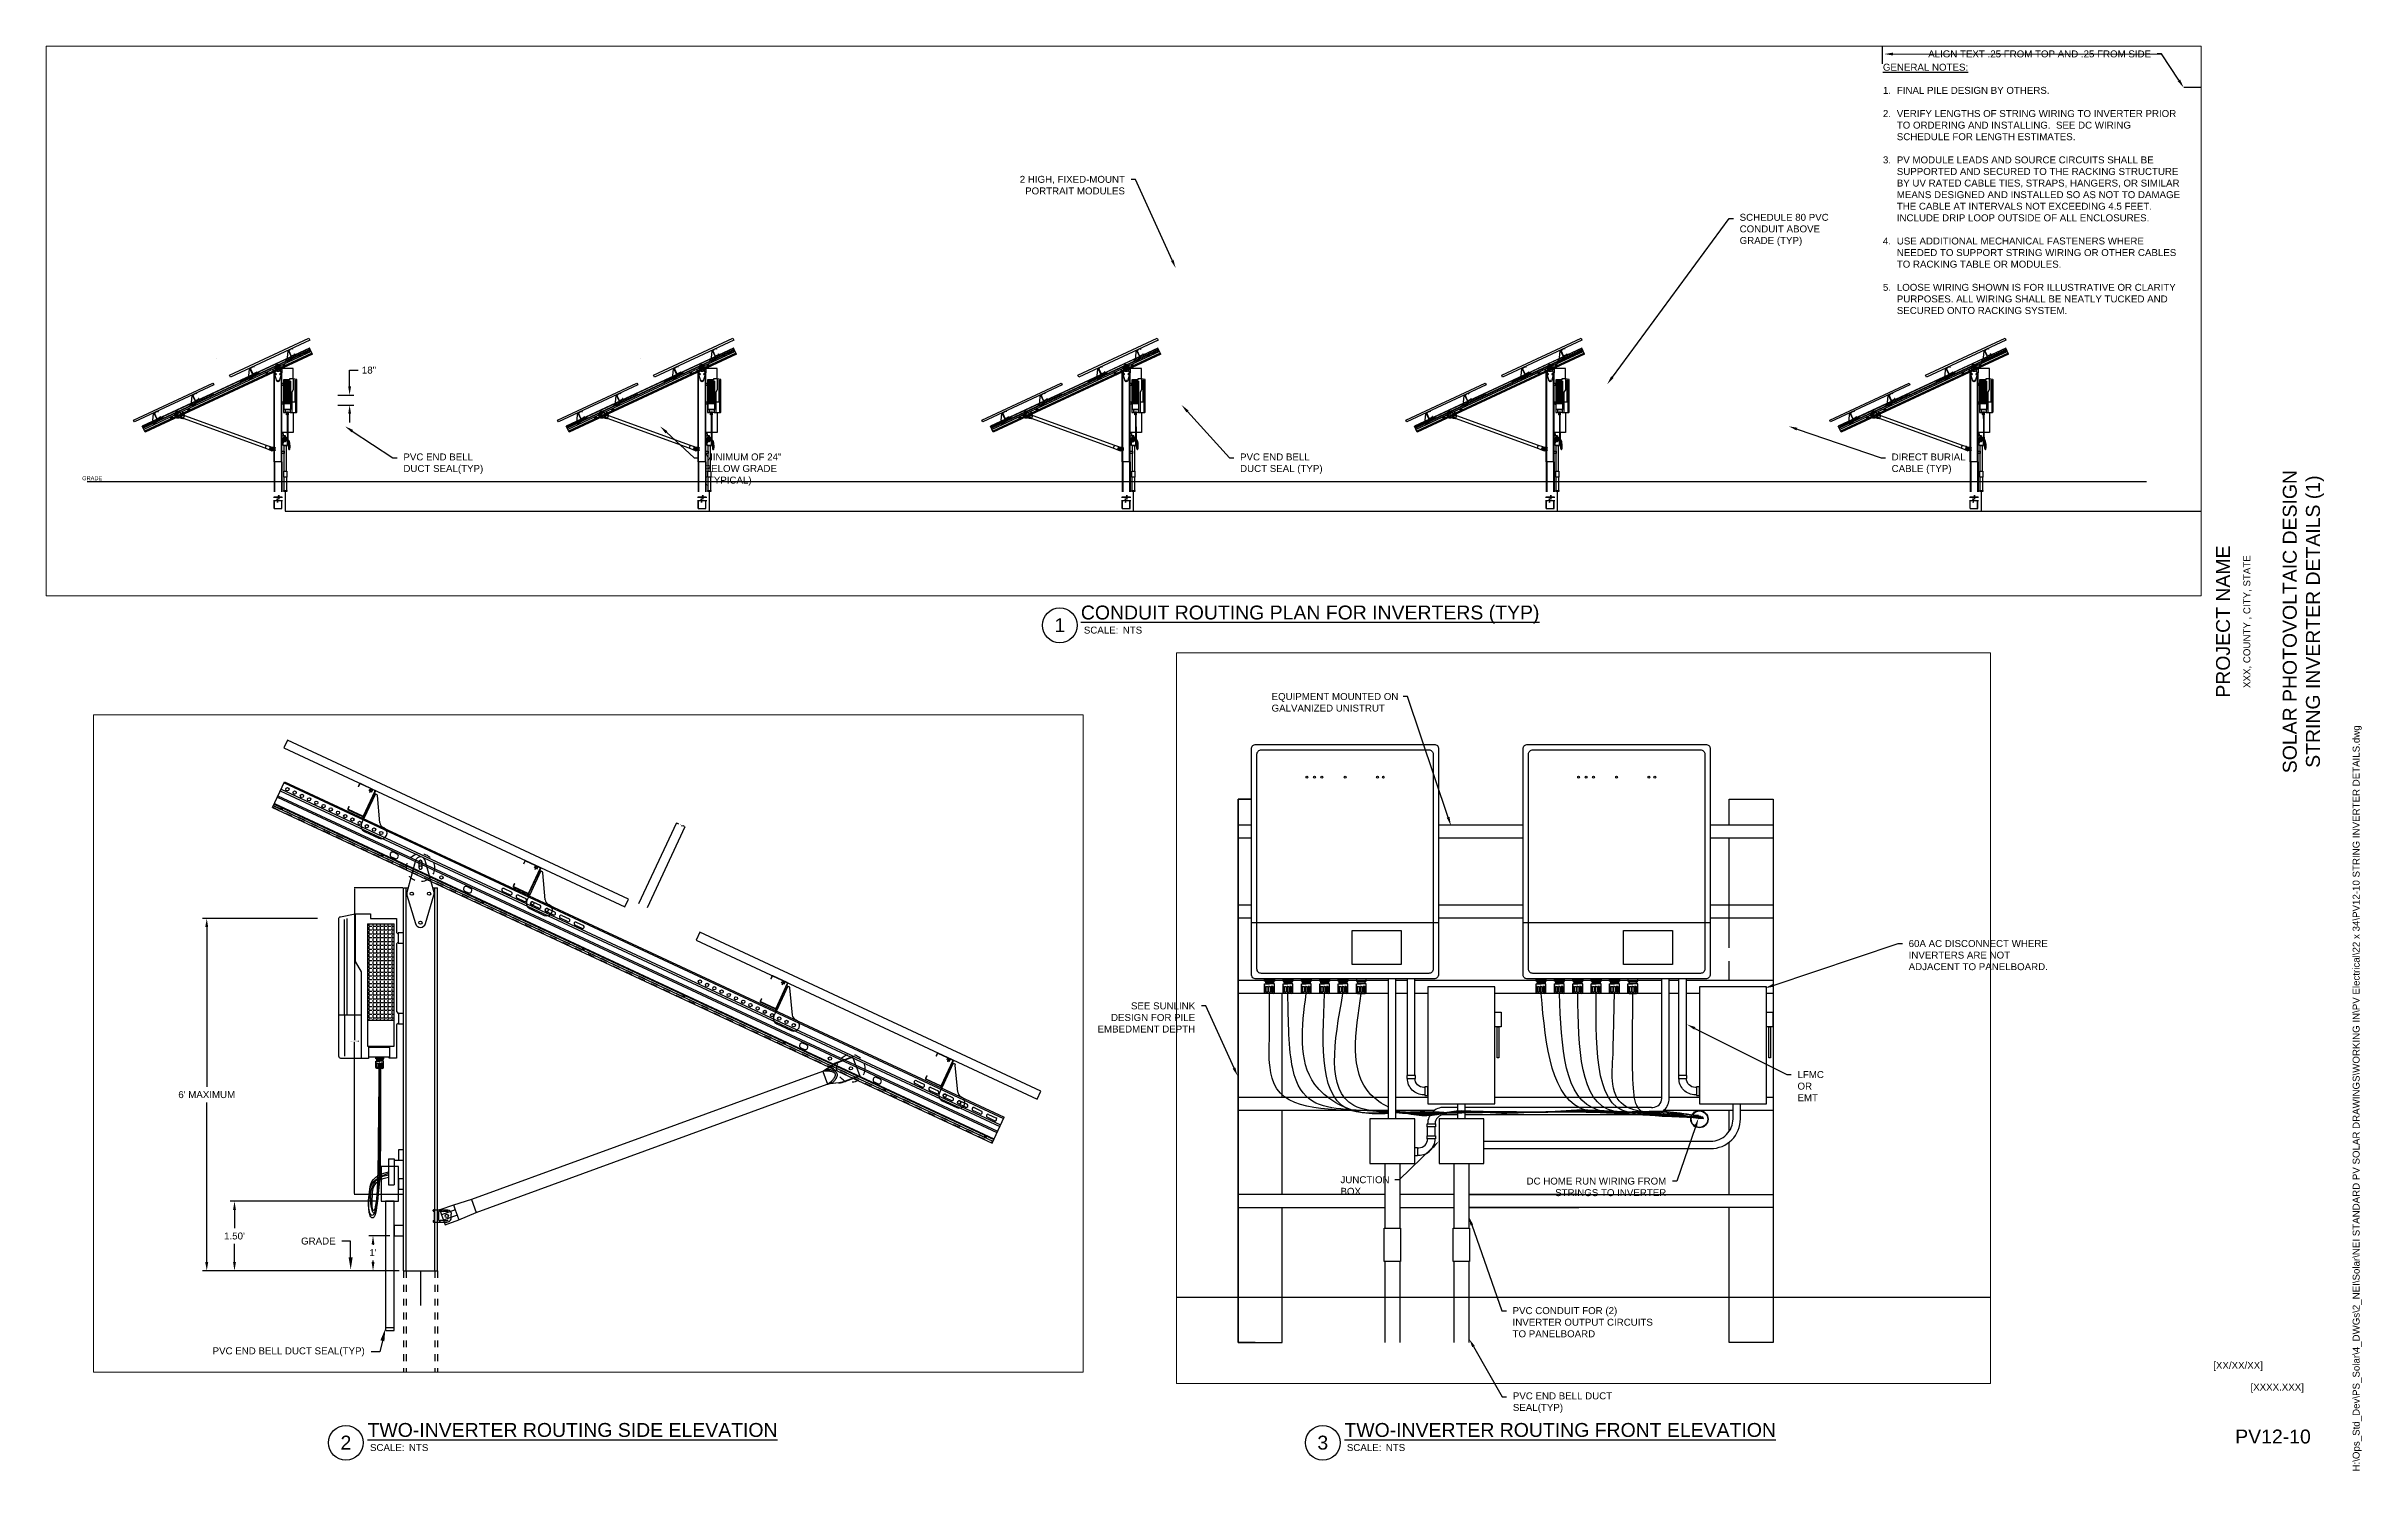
# Paper-space layout 'STRING INVERTER DETAILS (1)' of a CAD drawing. Extents: x 0.7 to 34, y 1.3 to 21.8.
# The model-space entities are those that its viewports show. They can reach past a viewport. Long polylines and large blocks are cut down to what shows.
import ezdxf
from ezdxf import colors
from ezdxf.entities.mleader import LeaderData, LeaderLine
from ezdxf.enums import TextEntityAlignment as Align
from ezdxf.math import Vec2, Vec3

# ---------------------------------------------------------------- set-up
doc = ezdxf.new("R2010")
doc.units = 0
doc.header["$MEASUREMENT"] = 0
doc.linetypes.add('HIDDEN2', pattern=[0.1875, 0.125, -0.0625])
for name, color, linetype in [('CONDUIT', 4, 'Continuous'), ('E-ANNO-NOTE', 3, 'Continuous'), ('E-DIM', 1, 'Continuous'), ('G-ANNO-TEXT', 1, 'Continuous'), ('G-ANNO-TEXT @ 1', 1, 'Continuous'), ('G-ANNO-TTBL', 1, 'Continuous'), ('MODULE', 3, 'Continuous'), ('RACK', 2, 'Continuous'), ('S-Detl-5xwi', 7, 'Continuous'), ('SE-POWR-DCL1-CIRC', 7, 'Continuous'), ('SE-POWR-STRG-CNXN', 7, 'Continuous'), ('SL-DETL-FINE', 1, 'Continuous'), ('SL-DETL-LIGHT', 2, 'Continuous'), ('SL-DETL-MEDIUM', 4, 'Continuous'), ('WIRE', 3, 'Continuous')]:
    doc.layers.add(name, color=color, linetype=linetype)
for name, color, linetype, plot in [('G-NPLT', 67, 'Continuous', False), ('SL-DETL-NPRT', 173, 'Continuous', False), ('VP', 31, 'Continuous', False)]:
    doc.layers.add(name, color=color, linetype=linetype, plot=plot)
doc.styles.add('NEI-A', font='arial.ttf')
doc.dimstyles.new('NEI-A', dxfattribs={"dimtxt": 0.1, "dimasz": 0.125, "dimexe": 0.0625, "dimexo": 0.0625, "dimgap": 0.0625, "dimtad": 0, "dimtih": 1, "dimtoh": 1, "dimdec": 4, "dimzin": 3, "dimdsep": 46, "dimlunit": 4, "dimtxsty": 'NEI-A', "dimcen": 0, "dimadec": 0, "dimazin": 0, "dimtfac": 0.75, "dimtdec": 4, "dimtofl": 0, "dimtmove": 0, "dimatfit": 3, "dimfxl": 1, "dimfrac": 1, "dimtolj": 1, "dimtzin": 0, "dimarcsym": 0})

psp = doc.layouts.new('STRING INVERTER DETAILS (1)')

# ---------------------------------------------------------------- texts
at = {"layer": 'G-ANNO-TEXT', "insert": (27.15521, 21.51745), "char_height": 0.1, "attachment_point": 1, "style": 'NEI-A'}
psp.add_mtext_dynamic_manual_height_columns('{\\LGENERAL NOTES:}\\P\\P\\pi-0.2,l0.2,t0.2;1.^IFINAL PILE DESIGN BY OTHERS.\\P\\pi0,l0,tz;\\P\\pi-0.2,l0.2,t0.2;2.^IVERIFY LENGTHS OF STRING WIRING TO INVERTER PRIOR TO ORDERING AND INSTALLING.  SEE DC WIRING SCHEDULE FOR LENGTH ESTIMATES.\\P\\pi0,l0,tz;\\P\\pi-0.2,l0.2,t0.2;3.^IPV MODULE LEADS AND SOURCE CIRCUITS SHALL BE SUPPORTED AND SECURED TO THE RACKING STRUCTURE BY UV RATED CABLE TIES, STRAPS, HANGERS, OR SIMILAR MEANS DESIGNED AND INSTALLED SO AS NOT TO DAMAGE THE CABLE AT INTERVALS NOT EXCEEDING 4.5 FEET. INCLUDE DRIP LOOP OUTSIDE OF ALL ENCLOSURES.\\P\\pi0,l0,tz;\\P\\pi-0.2,l0.2,t0.2;4.^IUSE ADDITIONAL MECHANICAL FASTENERS WHERE NEEDED TO SUPPORT STRING WIRING OR OTHER CABLES TO RACKING TABLE OR MODULES.  \\P\\pi0,l0,tz;\\P\\pi-0.2,l0.2,t0.2;5.^ILOOSE WIRING SHOWN IS FOR ILLUSTRATIVE OR CLARITY PURPOSES. ALL WIRING SHALL BE NEATLY TUCKED AND SECURED ONTO RACKING SYSTEM.', width=4.3275275, gutter_width=0.9375, heights=[0], dxfattribs=at)
at = {"layer": 'G-ANNO-TTBL', "style": 'NEI-A'}
psp.add_text('XXX, COUNTY , CITY, STATE', height=0.1, rotation=90, dxfattribs=at).set_placement((32.39913, 13.49081), align=Align.MIDDLE)
at = {"layer": 'G-ANNO-TTBL', "char_height": 0.2, "attachment_point": 5, "rotation": 90, "style": 'NEI-A'}
for s, width, gutter_width, heights, insert in [('SOLAR PHOTOVOLTAIC DESIGN\\PSTRING INVERTER DETAILS (1)', 6.785695, 0, [1.37589], (33.20474, 13.49081)), ('PROJECT NAME', 7.8846019, 0.5, [0], (32.04913, 13.49081))]:
    psp.add_mtext_dynamic_manual_height_columns(s, width=width, gutter_width=gutter_width, heights=heights, dxfattribs=dict(at, insert=insert))
at = {"layer": 'G-ANNO-TTBL', "style": 'NEI-A'}
for s, width, insert, char_height, attachment_point in [('[XX/XX/XX]', 0.8548219, (31.9075, 2.77559), 0.1, 4), ('[XXXX.XXX]', 0.8548219, (32.82752, 2.46268), 0.1, 5), ('PV12-10', 1.7217953, (32.7673, 1.76487), 0.2, 5)]:
    psp.add_mtext_dynamic_manual_height_columns(s, width=width, gutter_width=0.5, heights=[0], dxfattribs=dict(at, insert=insert, char_height=char_height, attachment_point=attachment_point))
at = {"layer": 'G-NPLT', "insert": (33.91276, 1.26309), "char_height": 0.1, "width": 13.9716808, "attachment_point": 1, "rotation": 90, "style": 'NEI-A'}
psp.add_mtext('H:\\\\Ops_Std_Dev\\\\PS_Solar\\\\4_DWGs\\\\2_NEI\\\\Solar\\\\NEI STANDARD PV SOLAR DRAWINGS\\\\WORKING IN\\\\PV Electrical\\\\22 x 34\\\\PV12-10 STRING INVERTER DETAILS.dwg', dxfattribs=at)

msp = doc.modelspace()

# ---------------------------------------------------------------- texts
at = {"layer": 'G-ANNO-TEXT', "insert": (-270.88427, 236.22878), "char_height": 0.24999, "attachment_point": 9, "style": 'NEI-A'}
msp.add_mtext('\\A1;GRADE', dxfattribs=at)

# ---------------------------------------------------------------- blocks, each defined once
blk = doc.blocks.new('*D94')
at = {"layer": 'Defpoints', "color": 0, "transparency": 16777216}
for p in [(4.865, 16.749), (5.097, 16.749), (4.867, 16.607)]:
    blk.add_point(p, dxfattribs=at)
at = {"layer": 'G-ANNO-TEXT', "color": 0, "lineweight": -2, "transparency": 16777216}
for p, q in [((5.097, 16.874), (5.097, 17.109)), ((5.097, 17.109), (5.222, 17.109)), ((4.928, 16.749), (5.16, 16.749)), ((4.93, 16.607), (5.16, 16.607)), ((5.097, 16.482), (5.097, 16.357))]:
    blk.add_line(p, q, dxfattribs=at)
at = {"layer": 'G-ANNO-TEXT', "color": 0, "transparency": 16777216}
for points in [[(5.077, 16.874), (5.118, 16.874), (5.097, 16.749)], [(5.077, 16.482), (5.118, 16.482), (5.097, 16.607)]]:
    blk.add_solid(points, dxfattribs=at)
at = {"layer": 'G-ANNO-TEXT', "color": 0, "transparency": 16777216, "insert": (5.376, 17.109), "char_height": 0.1, "attachment_point": 5, "style": 'NEI-A'}
blk.add_mtext('\\A1;18"', dxfattribs=at)
blk = doc.blocks.new('DETAIL_TITLE')
blk.add_circle((0.592, -0.513), 0.25)
at = {"style": 'NEI-A'}
blk.add_attdef('DETAIL_TITLE_001', (0.91, -0.485), '', height=0.2, dxfattribs=at)
at = {"style": 'NEI-A', "flags": 8}
blk.add_attdef('#', text='', height=0.2, dxfattribs=at).set_placement((0.592, -0.511), align=Align.MIDDLE_CENTER)
at = {"style": 'NEI-A'}
for tag, p in [('SCALE:', (0.939, -0.738)), ('1"_=_', (1.547, -0.738))]:
    blk.add_attdef(tag, text='', height=0.1, dxfattribs=at).set_placement(p, align=Align.BOTTOM_LEFT)
blk = doc.blocks.new('*D66')
at = {"layer": 'Defpoints', "color": 0, "transparency": 16777216}
for p in [(-2.95, -3.5), (-11.39, -56.41), (-2.95, -56.41)]:
    blk.add_point(p, dxfattribs=at)
at = {"layer": 'SL-DETL-NPRT', "color": 0, "lineweight": -2, "transparency": 16777216}
for p, q in [((-3.01, -3.5), (-11.45, -3.5)), ((-11.39, -3.63), (-11.39, -29.8)), ((-11.39, -56.28), (-11.39, -30.11)), ((-3.01, -56.41), (-11.45, -56.41))]:
    blk.add_line(p, q, dxfattribs=at)
at = {"layer": 'SL-DETL-NPRT', "color": 0, "transparency": 16777216}
for points in [[(-11.41, -3.63), (-11.37, -3.63), (-11.39, -3.5)], [(-11.41, -56.28), (-11.37, -56.28), (-11.39, -56.41)]]:
    blk.add_solid(points, dxfattribs=at)
at = {"layer": 'SL-DETL-NPRT', "color": 0, "transparency": 16777216, "insert": (-11.39, -29.95), "char_height": 0.1, "attachment_point": 5, "style": 'NEI-A'}
blk.add_mtext('\\A1;Length of Steel = 4\'-4{\\H0.75x;\\S15#16;}"', dxfattribs=at)
blk = doc.blocks.new('Frame Kicker Clamp')
at = {"layer": 'SL-DETL-LIGHT'}
for p, q in [((0.97, 0.3), (0.97, 1.83)), ((1.17, 1.96), (1.17, 2.06)), ((1.17, 0.17), (1.17, 0.07)), ((2.05, 1.84), (1.8, 1.85)), ((1.8, 0.28), (2.05, 0.28))]:
    blk.add_line(p, q, dxfattribs=at)
for centre, radius, start, end in [((1.03, 1.83), 0.0619, 90.1915, 179.8951), ((1.03, 0.3), 0.0619, 180.1093, 269.8041), ((1.11, 2.06), 0.0615, 359.5428, 87.676), ((1.11, 1.96), 0.0625, 272.0295, 359.33), ((1.11, 0.16), 0.0625, 0.6719, 87.9686), ((1.11, 0.07), 0.0615, 272.3265, 0.459)]:
    blk.add_arc(centre, radius, start, end, dxfattribs=at)
for centre, major_axis, ratio, start_param, end_param in [((1.92, 1.92), (0.82, 0.004), 0.087323, 3.350562, 4.566054), ((1.92, 0.21), (0.82, -0.004), 0.087323, 1.717131, 2.932623), ((2, 1.78), (0.526, 0.007), 0.117942, 0.514187, 1.481413), ((2, 0.34), (0.526, -0.007), 0.117942, 4.801772, 5.768998)]:
    blk.add_ellipse(centre, major_axis=major_axis, ratio=ratio, start_param=start_param, end_param=end_param, dxfattribs=at)
for points, knots in [([(2.6, 1.79), (2.6, 1.79), (2.59, 1.79), (2.54, 1.8), (2.5, 1.81), (2.46, 1.82)], [0, 0, 0, 0, 0.006904, 0.121727, 1, 1, 1, 1]), ([(2.46, 0.31), (2.5, 0.32), (2.54, 0.32), (2.59, 0.33), (2.6, 0.34), (2.6, 0.34)], [0, 0, 0, 0, 0.878273, 0.993096, 1, 1, 1, 1])]:
    blk.add_open_spline(points, degree=3, knots=knots, dxfattribs=at)
at = {"layer": 'SL-DETL-MEDIUM'}
for p, q in [((0, 1.94), (0, 2.06)), ((0, 0.19), (0, 0.06)), ((0.06, 2.12), (0.09, 2.12)), ((0.06, 1.88), (0.13, 1.88)), ((0.06, 0.25), (0.13, 0.25)), ((0.09, 2.12), (0.22, 2.12)), ((0.19, 1.81), (0.19, 0.31)), ((0.62, 2.12), (0.97, 2.12)), ((1.19, 2.12), (1.27, 2.12)), ((1.27, 2.12), (1.68, 2.12)), ((1.68, 2.12), (2.35, 2.12)), ((2.47, 2.12), (2.62, 2.08)), ((2.62, 0.05), (2.47, 0.01)), ((3.11, 1.28), (3.11, 1.37)), ((3.11, 0.85), (3.11, 1.28)), ((3.11, 0.75), (3.11, 0.85)), ((0.06, 0), (0.09, 0)), ((0.09, 0), (0.22, 0)), ((0.62, 0), (0.7, 0)), ((0.7, 0), (0.75, 0)), ((0.75, 0), (0.97, 0)), ((1.19, 0), (1.68, 0)), ((1.68, 0), (1.9, 0)), ((1.9, 0), (2.35, 0))]:
    blk.add_line(p, q, dxfattribs=at)
blk.add_arc((2.36, 0.75), 0.751, 290.2254, 359.7016, dxfattribs=at)
for centre, major_axis, ratio, start_param, end_param in [((0.06, 1.94), (0, 0.0622), 0.993125, 1.570796, 3.140072), ((0.06, 0.19), (0, 0.0622), 0.993125, 0.001521, 1.570796), ((0.06, 0.06), (0, 0.062), 0.996766, 1.570796, 3.141288)]:
    blk.add_ellipse(centre, major_axis=major_axis, ratio=ratio, start_param=start_param, end_param=end_param, dxfattribs=at)
blk.add_ellipse((2.33, 1.06), major_axis=(0.287, 0), ratio=0.992627, dxfattribs=at)
for points, knots in [([(0.06, 2.12), (0.05, 2.12), (0.04, 2.12), (0.02, 2.11), (0, 2.09), (0, 2.07), (0, 2.06)], [0, 0, 0, 0, 0.249995, 0.50001, 0.749985, 1, 1, 1, 1]), ([(0.13, 1.88), (0.14, 1.87), (0.15, 1.87), (0.17, 1.86), (0.19, 1.85), (0.19, 1.83), (0.19, 1.82), (0.19, 1.81)], [0, 0, 0, 0, 0.214883, 0.42978, 0.644311, 0.859114, 1, 1, 1, 1]), ([(0.19, 0.31), (0.19, 0.3), (0.19, 0.29), (0.18, 0.27), (0.17, 0.26), (0.15, 0.25), (0.14, 0.25), (0.13, 0.25)], [0, 0, 0, 0, 0.215464, 0.43091, 0.646316, 0.860976, 1, 1, 1, 1]), ([(0.22, 2.12), (0.24, 2.12), (0.27, 2.12), (0.36, 2.12), (0.48, 2.12), (0.57, 2.12), (0.62, 2.12)], [0, 0, 0, 0, 0.25, 0.5, 0.75, 1, 1, 1, 1]), ([(0.97, 2.12), (0.98, 2.12), (1, 2.12), (1.05, 2.12), (1.11, 2.12), (1.16, 2.12), (1.19, 2.12)], [0, 0, 0, 0, 0.250002, 0.5, 0.749998, 1, 1, 1, 1]), ([(2.36, 2.12), (2.36, 2.12), (2.39, 2.12), (2.43, 2.12), (2.47, 2.12)], [0, 0, 0, 0, 0.00002, 1, 1, 1, 1]), ([(2.47, 0.01), (2.43, 0.01), (2.39, 0), (2.36, 0), (2.36, 0)], [0, 0, 0, 0, 0.99998, 1, 1, 1, 1]), ([(2.62, 2.08), (2.66, 2.06), (2.74, 2.03), (2.85, 1.95), (2.94, 1.86), (3.01, 1.75), (3.07, 1.64), (3.1, 1.52), (3.11, 1.43), (3.11, 1.38), (3.11, 1.37)], [0, 0, 0, 0, 0.139253, 0.282473, 0.423077, 0.567945, 0.705617, 0.847438, 0.979503, 1, 1, 1, 1]), ([(0.22, 0), (0.24, 0), (0.27, 0), (0.36, 0), (0.48, 0), (0.57, 0), (0.62, 0)], [0, 0, 0, 0, 0.25, 0.5, 0.75, 1, 1, 1, 1]), ([(0.97, 0), (0.98, 0), (1, 0), (1.05, 0), (1.11, 0), (1.16, 0), (1.19, 0)], [0, 0, 0, 0, 0.250001, 0.500001, 0.749999, 1, 1, 1, 1])]:
    blk.add_open_spline(points, degree=3, knots=knots, dxfattribs=at)
blk = doc.blocks.new('lgms5.0-kicker-25')
at = {"layer": 'SL-DETL-LIGHT'}
for p, q in [((1.75, 0.48), (-0.75, 0.48)), ((69.54, 1.18), (69.54, -1.18)), ((70.21, 0.99), (70.31, 1.27)), ((71.48, 1.56), (70.31, 1.27)), ((71.48, 1.56), (71.45, 1.65)), ((72.65, 1.7), (72.65, 1.79)), ((75.29, 1.7), (72.65, 1.7)), ((1.75, -0.48), (-0.75, -0.48)), ((70.21, -0.99), (70.31, -1.27)), ((70.31, -1.27), (71.48, -1.56)), ((71.45, -1.65), (71.48, -1.56)), ((72.65, -1.7), (75.29, -1.7)), ((72.65, -1.79), (72.65, -1.7))]:
    blk.add_line(p, q, dxfattribs=at)
for centre, start, end in [((72.65, -3.2), 90, 103.7965), ((72.65, 3.2), 256.2035, 270)]:
    blk.add_arc(centre, 4.9, start, end, dxfattribs=at)
for points, knots in [([(69.61, 1.2), (69.63, 1.2), (69.64, 1.2), (69.67, 1.2), (69.69, 1.21), (69.73, 1.21), (69.76, 1.22), (69.84, 1.23), (69.9, 1.23), (70.02, 1.24), (70.08, 1.25), (70.2, 1.26), (70.26, 1.26), (70.31, 1.27)], [0, 0, 0, 0, 0.0625, 0.0625, 0.125, 0.125, 0.25, 0.25, 0.5, 0.5, 0.75, 0.75, 1, 1, 1, 1]), ([(70.31, 1.27), (70.39, 1.24), (70.47, 1.21), (70.62, 1.14), (70.7, 1.11), (70.84, 1.03), (70.91, 0.99), (71.06, 0.91), (71.12, 0.86), (71.25, 0.76), (71.32, 0.7), (71.41, 0.62), (71.43, 0.59), (71.49, 0.53), (71.52, 0.49), (71.56, 0.43), (71.59, 0.39), (71.62, 0.34), (71.63, 0.32), (71.64, 0.28), (71.65, 0.26), (71.67, 0.2), (71.68, 0.16), (71.69, 0.1), (71.7, 0.08), (71.7, 0.04), (71.7, 0.02), (71.7, -0.04), (71.7, -0.09), (71.69, -0.15), (71.68, -0.17), (71.67, -0.21), (71.66, -0.23), (71.64, -0.29), (71.62, -0.32), (71.59, -0.38), (71.58, -0.4), (71.56, -0.43), (71.55, -0.45), (71.51, -0.5), (71.49, -0.53), (71.43, -0.59), (71.4, -0.62), (71.31, -0.71), (71.25, -0.76), (71.15, -0.84), (71.12, -0.86), (71.05, -0.91), (71.02, -0.93), (70.91, -0.99), (70.84, -1.04), (70.69, -1.11), (70.62, -1.15), (70.47, -1.21), (70.39, -1.24), (70.31, -1.27)], [0, 0, 0, 0, 0.0625, 0.0625, 0.125, 0.125, 0.1875, 0.1875, 0.25, 0.25, 0.3125, 0.3125, 0.34375, 0.34375, 0.375, 0.375, 0.40625, 0.40625, 0.421875, 0.421875, 0.4375, 0.4375, 0.46875, 0.46875, 0.484375, 0.484375, 0.5, 0.5, 0.53125, 0.53125, 0.546875, 0.546875, 0.5625, 0.5625, 0.59375, 0.59375, 0.609375, 0.609375, 0.625, 0.625, 0.65625, 0.65625, 0.6875, 0.6875, 0.75, 0.75, 0.78125, 0.78125, 0.8125, 0.8125, 0.875, 0.875, 0.9375, 0.9375, 1, 1, 1, 1]), ([(70.31, -1.27), (70.26, -1.26), (70.2, -1.26), (70.08, -1.25), (70.02, -1.24), (69.9, -1.23), (69.84, -1.23), (69.76, -1.22), (69.73, -1.21), (69.69, -1.21), (69.67, -1.2), (69.64, -1.2), (69.63, -1.2), (69.61, -1.2)], [0, 0, 0, 0, 0.25, 0.25, 0.5, 0.5, 0.75, 0.75, 0.875, 0.875, 0.9375, 0.9375, 1, 1, 1, 1])]:
    blk.add_open_spline(points, degree=3, knots=knots, dxfattribs=at)
at = {"layer": 'SL-DETL-MEDIUM'}
for p, q in [((1.75, 1.36), (-0.75, 1.36)), ((-0.75, 1.36), (-0.75, 0.48)), ((-0.75, 0.48), (-0.75, -0.48)), ((5, 1.18), (1.75, 1.36)), ((1.75, 1.04), (1.75, 0.48)), ((1.75, 0.48), (1.75, -0.48)), ((69.5, 1.18), (5, 1.18)), ((5, 1.18), (5, -1.18)), ((69.58, 1.19), (71.45, 1.65)), ((72.65, 1.79), (75.29, 1.79)), ((75.29, 1.79), (75.29, 1.7)), ((75.29, -1.7), (75.29, 1.7)), ((-0.75, -0.48), (-0.75, -1.36)), ((-0.75, -1.36), (1.75, -1.36)), ((1.75, -1.36), (5, -1.18)), ((5, -1.18), (69.5, -1.18)), ((71.45, -1.65), (69.58, -1.19)), ((75.29, -1.79), (72.65, -1.79)), ((75.29, -1.7), (75.29, -1.79))]:
    blk.add_line(p, q, dxfattribs=at)
for centre in [(0, 0), (74.29, 0)]:
    blk.add_circle(centre, 0.28, dxfattribs=at)
for centre, radius, start, end in [((69.5, 1.5), 0.315, 270, 283.7965), ((69.53, 1.39), 0.208, 273.1672, 293.8746), ((72.65, -3.2), 5, 90, 103.7965), ((69.5, -1.5), 0.315, 76.2035, 90), ((69.53, -1.39), 0.208, 66.1254, 86.8328), ((72.65, 3.2), 5, 256.2035, 270)]:
    blk.add_arc(centre, radius, start, end, dxfattribs=at)
for points, knots in [([(1.75, 1.35), (1.75, 1.35), (1.75, 1.36), (1.75, 1.34), (1.75, 1.3), (1.75, 1.23), (1.75, 1.14), (1.75, 1.07), (1.75, 1.04), (1.75, 1.04)], [0, 0, 0, 0, 0.047433, 0.240959, 0.427912, 0.620221, 0.807348, 0.999835, 1, 1, 1, 1]), ([(69.54, 1.18), (69.53, 1.18), (69.52, 1.18), (69.51, 1.18), (69.51, 1.18), (69.5, 1.18), (69.5, 1.18), (69.5, 1.18)], [0, 0, 0, 0, 0.5, 0.5, 0.75, 0.75, 1, 1, 1, 1]), ([(70.21, 0.99), (70.15, 1.01), (70.09, 1.03), (69.97, 1.07), (69.91, 1.09), (69.83, 1.11), (69.8, 1.12), (69.74, 1.14), (69.71, 1.15), (69.66, 1.16), (69.63, 1.16), (69.59, 1.17), (69.58, 1.17), (69.57, 1.18), (69.56, 1.18), (69.55, 1.18), (69.55, 1.18), (69.55, 1.18), (69.54, 1.18), (69.54, 1.18)], [0, 0, 0, 0, 0.25, 0.25, 0.5, 0.5, 0.625, 0.625, 0.75, 0.75, 0.875, 0.875, 0.9375, 0.9375, 0.96875, 0.96875, 0.984375, 0.984375, 1, 1, 1, 1]), ([(69.58, 1.19), (69.58, 1.19), (69.58, 1.19), (69.58, 1.19), (69.58, 1.19), (69.59, 1.19), (69.59, 1.19), (69.6, 1.19), (69.61, 1.19), (69.61, 1.2)], [0, 0, 0, 0, 0.125, 0.125, 0.25, 0.25, 0.5, 0.5, 1, 1, 1, 1]), ([(70.21, -0.99), (70.28, -0.96), (70.34, -0.94), (70.47, -0.89), (70.53, -0.86), (70.65, -0.8), (70.71, -0.77), (70.83, -0.7), (70.89, -0.66), (70.97, -0.61), (71, -0.59), (71.05, -0.55), (71.08, -0.52), (71.13, -0.48), (71.16, -0.46), (71.21, -0.41), (71.23, -0.39), (71.28, -0.34), (71.3, -0.31), (71.33, -0.27), (71.34, -0.26), (71.36, -0.23), (71.37, -0.21), (71.39, -0.18), (71.39, -0.17), (71.41, -0.14), (71.41, -0.12), (71.43, -0.07), (71.43, -0.04), (71.43, 0.02), (71.43, 0.03), (71.43, 0.07), (71.42, 0.08), (71.41, 0.12), (71.41, 0.13), (71.4, 0.16), (71.39, 0.18), (71.36, 0.23), (71.35, 0.25), (71.3, 0.31), (71.28, 0.34), (71.24, 0.39), (71.21, 0.41), (71.16, 0.46), (71.14, 0.48), (71.06, 0.54), (71, 0.58), (70.89, 0.66), (70.83, 0.7), (70.71, 0.77), (70.65, 0.8), (70.53, 0.86), (70.47, 0.89), (70.34, 0.94), (70.28, 0.96), (70.21, 0.99)], [0, 0, 0, 0, 0.0625, 0.0625, 0.125, 0.125, 0.1875, 0.1875, 0.25, 0.25, 0.28125, 0.28125, 0.3125, 0.3125, 0.34375, 0.34375, 0.375, 0.375, 0.40625, 0.40625, 0.421875, 0.421875, 0.4375, 0.4375, 0.453125, 0.453125, 0.46875, 0.46875, 0.5, 0.5, 0.515625, 0.515625, 0.53125, 0.53125, 0.546875, 0.546875, 0.5625, 0.5625, 0.59375, 0.59375, 0.625, 0.625, 0.65625, 0.65625, 0.6875, 0.6875, 0.75, 0.75, 0.8125, 0.8125, 0.875, 0.875, 0.9375, 0.9375, 1, 1, 1, 1]), ([(1.75, -0.48), (1.75, -0.54), (1.75, -0.65), (1.75, -0.82), (1.75, -0.97), (1.75, -1.1), (1.75, -1.21), (1.75, -1.3), (1.75, -1.34), (1.75, -1.36), (1.75, -1.36), (1.75, -1.36)], [0, 0, 0, 0, 0.124976, 0.249952, 0.374928, 0.499904, 0.62488, 0.749856, 0.874832, 0.999808, 1, 1, 1, 1]), ([(69.5, -1.18), (69.5, -1.18), (69.5, -1.18), (69.51, -1.18), (69.51, -1.18), (69.52, -1.18), (69.53, -1.18), (69.54, -1.18)], [0, 0, 0, 0, 0.25, 0.25, 0.5, 0.5, 1, 1, 1, 1]), ([(69.54, -1.18), (69.55, -1.18), (69.56, -1.18), (69.58, -1.17), (69.59, -1.17), (69.62, -1.17), (69.63, -1.16), (69.66, -1.16), (69.67, -1.16), (69.71, -1.15), (69.74, -1.14), (69.8, -1.12), (69.83, -1.11), (69.88, -1.1), (69.91, -1.09), (69.97, -1.07), (70, -1.06), (70.09, -1.03), (70.15, -1.01), (70.21, -0.99)], [0, 0, 0, 0, 0.0625, 0.0625, 0.125, 0.125, 0.1875, 0.1875, 0.25, 0.25, 0.375, 0.375, 0.5, 0.5, 0.625, 0.625, 0.75, 0.75, 1, 1, 1, 1]), ([(69.61, -1.2), (69.61, -1.19), (69.6, -1.19), (69.59, -1.19), (69.59, -1.19), (69.58, -1.19), (69.58, -1.19), (69.58, -1.19), (69.58, -1.19), (69.58, -1.19)], [0, 0, 0, 0, 0.5, 0.5, 0.75, 0.75, 0.875, 0.875, 1, 1, 1, 1])]:
    blk.add_open_spline(points, degree=3, knots=knots, dxfattribs=at)
blk = doc.blocks.new('purlin-bracket')
at = {"layer": 'SL-DETL-LIGHT'}
for p, q in [((-4.99, 5.77), (-4.99, 6.02)), ((-4.99, 6.02), (-4.49, 6.02)), ((-4.99, 5.77), (-4.49, 5.77)), ((-4.86, 6.02), (-4.86, 6.2)), ((-4.61, 6.02), (-4.61, 6.2)), ((-4.49, 5.77), (-4.49, 6.02))]:
    blk.add_line(p, q, dxfattribs=at)
at = {"layer": 'SL-DETL-MEDIUM'}
for p, q in [((-6.99, 6.07), (-6.99, 5.6)), ((-6.93, 5.6), (-6.99, 5.6)), ((-6.93, 5.6), (-6.93, 6.07)), ((-4.12, 6.2), (-6.85, 6.2)), ((-4.12, 6.14), (-6.85, 6.14)), ((-4.05, 6.07), (-4.05, 1.33)), ((-3.99, 6.07), (-3.99, 1.33)), ((-3.99, 5.7), (-3.76, 5.7)), ((-3.99, 5.7), (-3.76, 5.7)), ((-3.99, 5.7), (-3.76, 5.7)), ((-3.76, 5.7), (-3.76, 1)), ((-3.76, 5.7), (-3.53, 5.7)), ((-0.96, 1.5), (-3.32, 5.57)), ((-6.99, 1.8), (-6.99, 1.33)), ((-6.99, 1.8), (-6.93, 1.8)), ((-6.93, 1.33), (-6.93, 1.8)), ((-4.12, 1.26), (-6.85, 1.26)), ((-6.85, 1.2), (-4.12, 1.2)), ((-3.99, 1.33), (-3.99, 1)), ((-3.99, 1), (-3.76, 1)), ((-3.76, 0), (-3.76, 1)), ((-3.76, 0), (-3.76, 1)), ((-3.76, 0), (-3.76, 1)), ((0.01, 1), (-0.1, 1)), ((-2.76, -1), (0.01, -1)), ((-2.76, -1), (0.01, -1)), ((-2.76, -1), (0.01, -1))]:
    blk.add_line(p, q, dxfattribs=at)
for centre in [(-2.75, 0), (0, 0)]:
    blk.add_circle(centre, 0.28, dxfattribs=at)
for centre, radius, start, end in [((-6.85, 6.07), 0.134, 90, 180), ((-6.85, 6.07), 0.075, 89.987, 180.0135), ((-4.12, 6.07), 0.134, 0, 90), ((-4.12, 6.07), 0.075, 0, 90), ((-3.53, 5.45), 0.25, 30, 90), ((-6.85, 1.33), 0.134, 180, 270), ((-6.85, 1.33), 0.075, 180, 270), ((-4.12, 1.33), 0.075, 270, 0), ((-4.12, 1.33), 0.134, 270, 0), ((-0.1, 2), 1, 210, 270), ((0.01, 0), 1, 0, 90), ((-2.76, 0), 1, 180, 270), ((-2.76, 0), 1, 180, 270), ((-2.76, 0), 1, 180, 270), ((0.01, 0), 1, 270, 0)]:
    blk.add_arc(centre, radius, start, end, dxfattribs=at)
at = {"layer": 'SL-DETL-NPRT'}
blk.add_line((-4.74, 5.5), (-4.74, 6.2), dxfattribs=at)
blk = doc.blocks.new('*D113')
at = {"layer": 'Defpoints', "color": 0, "transparency": 16777216}
for p in [(38.44, 25.68), (36.81, 10.27), (38.44, 10.27)]:
    blk.add_point(p, dxfattribs=at)
at = {"layer": 'SL-DETL-NPRT', "color": 0, "lineweight": -2, "transparency": 16777216}
for p, q in [((36.81, 10.33), (36.81, 25.74)), ((36.93, 25.68), (37.21, 25.68)), ((38.31, 25.68), (38.04, 25.68)), ((38.44, 10.33), (38.44, 25.74))]:
    blk.add_line(p, q, dxfattribs=at)
at = {"layer": 'SL-DETL-NPRT', "color": 0, "transparency": 16777216}
for points in [[(36.93, 25.7), (36.93, 25.66), (36.81, 25.68)], [(38.31, 25.7), (38.31, 25.66), (38.44, 25.68)]]:
    blk.add_solid(points, dxfattribs=at)
at = {"layer": 'SL-DETL-NPRT', "color": 0, "transparency": 16777216, "insert": (37.62, 25.68), "char_height": 0.1, "attachment_point": 5, "style": 'NEI-A'}
blk.add_mtext('\\A1;GAP = 1{\\H0.75x;\\S5#8;}"', dxfattribs=at)
blk = doc.blocks.new('gland')
blk.add_line((-0.48, 1.41), (0.48, 1.41))
blk.add_lwpolyline([(-0.55, 1.41), (0.55, 1.41), (0.55, 1.67), (-0.55, 1.67)], close=True)
for points in [[(-0.55, 0.17), (-0.55, 1.1), (0, 1.1)], [(-0.44, 0.14), (-0.44, 0.8), (-0.55, 0.8)], [(-0.48, 1.41), (-0.48, 1.32), (0, 1.32)], [(-0.48, 1.41), (-0.48, 1.32), (0, 1.32)], [(0.42, 1.32), (0.47, 1.27), (-0.48, 1.24), (-0.43, 1.2), (-0.43, 1.15)], [(-0.48, 1.32), (-0.43, 1.29), (-0.43, 1.24)], [(-0.48, 1.1), (-0.48, 1.15), (0.47, 1.17), (0.42, 1.2), (0.42, 1.27)], [(-0.42, 0), (0.42, 0)], [(-0.38, 0.24), (-0.38, 0.8), (-0.2, 0.8), (-0.2, 0.22), (-0.2, 0.22)], [(0, 0.8), (-0.1, 0.8), (-0.1, 0.22), (-0.1, 0.22)], [(0.48, 1.41), (0.48, 1.32), (0, 1.32)], [(0.48, 1.41), (0.48, 1.32), (0, 1.32)], [(0.55, 0.17), (0.55, 1.1), (0, 1.1)], [(0, 0.8), (0.1, 0.8), (0.1, 0.22), (0.1, 0.22)], [(0.38, 0.24), (0.38, 0.8), (0.2, 0.8), (0.2, 0.22), (0.2, 0.22)], [(0.42, 1.17), (0.42, 1.1)], [(0.44, 0.14), (0.44, 0.8), (0.55, 0.8)]]:
    blk.add_lwpolyline(points)
for points, start_tangent, end_tangent in [([(-0.44, 0.14), (-0.55, 0.24)], (0, -1), (0, 1)), ([(-0.42, 0), (-0.55, 0.17)], (-1, 0), (0, 1)), ([(-0.38, 0.24), (-0.27, 0.13), (-0.2, 0.22)], (0, -1), (0, 1)), ([(-0.1, 0.22), (0, 0.13)], (0, -1), (1, 0)), ([(0.1, 0.22), (0, 0.13)], (0, -1), (-1, 0)), ([(0.38, 0.24), (0.27, 0.13), (0.2, 0.22)], (0, -1), (0, 1)), ([(0.42, 0), (0.55, 0.17)], (1, 0), (0, 1)), ([(0.44, 0.14), (0.55, 0.24)], (0, -1), (0, 1))]:
    blk.add_spline(points, degree=3, dxfattribs=dict(start_tangent=start_tangent, end_tangent=end_tangent))
blk = doc.blocks.new('*D88')
at = {"layer": 'Defpoints', "color": 0, "transparency": 16777216}
for p in [(130.67, 38.657), (129.014, 33.587), (131.523, 33.587)]:
    blk.add_point(p, dxfattribs=at)
at = {"layer": 'E-DIM', "color": 0, "lineweight": -2, "transparency": 16777216}
for p, q in [((130.607, 38.657), (128.952, 38.657)), ((129.014, 38.532), (129.014, 36.235)), ((129.014, 33.712), (129.014, 36.008)), ((131.461, 33.587), (128.952, 33.587))]:
    blk.add_line(p, q, dxfattribs=at)
at = {"layer": 'E-DIM', "color": 0, "transparency": 16777216}
for points in [[(128.993, 38.532), (129.035, 38.532), (129.014, 38.657)], [(128.993, 33.712), (129.035, 33.712), (129.014, 33.587)]]:
    blk.add_solid(points, dxfattribs=at)
at = {"layer": 'E-DIM', "color": 0, "transparency": 16777216, "insert": (129.014, 36.122), "char_height": 0.1, "attachment_point": 5, "style": 'NEI-A'}
blk.add_mtext("\\A1;6' MAXIMUM", dxfattribs=at)
blk = doc.blocks.new('*D89')
at = {"layer": 'Defpoints', "color": 0, "transparency": 16777216}
for p in [(131.523, 34.588), (129.413, 33.587), (131.842, 33.587)]:
    blk.add_point(p, dxfattribs=at)
at = {"layer": 'E-DIM', "color": 0, "lineweight": -2, "transparency": 16777216}
for p, q in [((131.461, 34.588), (129.351, 34.588)), ((129.413, 34.463), (129.413, 34.201)), ((129.413, 33.712), (129.413, 33.974)), ((131.78, 33.587), (129.351, 33.587))]:
    blk.add_line(p, q, dxfattribs=at)
at = {"layer": 'E-DIM', "color": 0, "transparency": 16777216}
for points in [[(129.393, 34.463), (129.434, 34.463), (129.413, 34.588)], [(129.393, 33.712), (129.434, 33.712), (129.413, 33.587)]]:
    blk.add_solid(points, dxfattribs=at)
at = {"layer": 'E-DIM', "color": 0, "transparency": 16777216, "insert": (129.413, 34.088), "char_height": 0.1, "attachment_point": 5, "style": 'NEI-A'}
blk.add_mtext("\\A1;1.50'", dxfattribs=at)
blk = doc.blocks.new('*D90')
at = {"layer": 'Defpoints', "color": 0, "transparency": 16777216}
for p in [(131.711, 34.093), (131.406, 33.587), (131.586, 33.587)]:
    blk.add_point(p, dxfattribs=at)
at = {"layer": 'E-DIM', "color": 0, "lineweight": -2, "transparency": 16777216}
for p, q in [((131.648, 34.093), (131.344, 34.093)), ((131.406, 33.968), (131.406, 33.962)), ((131.406, 33.712), (131.406, 33.736)), ((131.523, 33.587), (131.344, 33.587))]:
    blk.add_line(p, q, dxfattribs=at)
at = {"layer": 'E-DIM', "color": 0, "transparency": 16777216}
for points in [[(131.386, 33.968), (131.427, 33.968), (131.406, 34.093)], [(131.386, 33.712), (131.427, 33.712), (131.406, 33.587)]]:
    blk.add_solid(points, dxfattribs=at)
at = {"layer": 'E-DIM', "color": 0, "transparency": 16777216, "insert": (131.406, 33.849), "char_height": 0.1, "attachment_point": 5, "style": 'NEI-A'}
blk.add_mtext("\\A1;1'", dxfattribs=at)
blk = doc.blocks.new('*U69')
at = {"layer": 'CONDUIT', "flags": 128}
for points in [[(2.135, 2.745), (2.135, 4.308)], [(2.218, 2.745), (2.218, 4.308)], [(2.346, 3.229), (2.346, 4.309)], [(2.429, 3.229), (2.429, 4.309)], [(5.186, 2.973), (5.186, 4.309)], [(5.269, 2.973), (5.269, 4.309)], [(5.379, 3.229), (5.379, 4.309)], [(5.462, 3.229), (5.462, 4.309)], [(2.435, 3.229), (2.34, 3.229), (2.34, 3.196), (2.435, 3.196), (2.435, 3.229)], [(5.468, 3.229), (5.373, 3.229), (5.373, 3.196), (5.468, 3.196), (5.468, 3.229)], [(2.574, 3.007), (2.574, 3.101), (2.542, 3.101), (2.542, 3.007), (2.574, 3.007)], [(2.908, 2.745), (2.908, 2.912)], [(2.991, 2.745), (2.991, 2.912)], [(3.772, 2.873), (2.991, 2.873)], [(4.12, 2.873), (3.772, 2.873)], [(4.562, 2.873), (4.12, 2.873)], [(4.821, 2.873), (4.562, 2.873)], [(5.073, 2.873), (4.821, 2.873)], [(5.608, 3.007), (5.608, 3.101), (5.575, 3.101), (5.575, 3.007), (5.608, 3.007)], [(2.661, 2.657), (2.567, 2.657), (2.567, 2.69), (2.661, 2.69), (2.661, 2.657)], [(2.572, 2.553), (2.572, 2.657)], [(2.655, 2.553), (2.655, 2.657)], [(3.764, 2.79), (2.991, 2.79)], [(4.131, 2.79), (3.764, 2.79)], [(4.551, 2.79), (4.131, 2.79)], [(4.918, 2.79), (4.551, 2.79)], [(5.073, 2.79), (4.918, 2.79)], [(2.427, 2.332), (2.427, 2.426), (2.46, 2.426), (2.46, 2.332), (2.427, 2.332)], [(2.567, 2.553), (2.661, 2.553), (2.661, 2.521), (2.567, 2.521), (2.567, 2.553)], [(2.093, 2.245), (2.093, 1.524)], [(2.26, 2.245), (2.26, 1.524)], [(2.866, 2.245), (2.866, 1.524)], [(3.033, 2.245), (3.033, 1.524)], [(2.093, 1.15), (2.093, 0.402)], [(2.26, 1.15), (2.26, 0.402)], [(2.866, 1.15), (2.866, 0.402)], [(3.033, 1.15), (3.033, 0.402)], [(2.093, 0.402), (2.093, 0.245)], [(2.26, 0.402), (2.26, 0.245)], [(2.866, 0.402), (2.866, 0.245)], [(3.033, 0.402), (3.033, 0.245)]]:
    blk.add_lwpolyline(points, dxfattribs=at)
for points in [[(2.542, 3.012), (2.529, 3.012, -0.414214), (2.346, 3.196)], [(2.542, 3.096), (2.529, 3.096, -0.414214), (2.429, 3.196)], [(5.575, 3.012), (5.562, 3.012, -0.414214), (5.379, 3.196)], [(5.575, 3.096), (5.562, 3.096, -0.414214), (5.462, 3.196)], [(2.768, 2.873), (2.755, 2.873, 0.414214), (2.572, 2.69)], [(2.908, 2.873), (2.778, 2.873, 0.007614), (2.768, 2.873)], [(3.199, 2.495), (5.733, 2.495, 0.414214), (5.983, 2.745), (5.983, 2.912)], [(3.199, 2.412), (5.733, 2.412, 0.414214), (6.066, 2.745), (6.066, 2.912)], [(5.073, 2.873), (5.086, 2.873, 0.414214), (5.186, 2.973)], [(5.073, 2.79), (5.086, 2.79, 0.414214), (5.269, 2.973)], [(2.768, 2.79), (2.755, 2.79, 0.414214), (2.655, 2.69)], [(2.908, 2.79), (2.778, 2.79, 0.010152), (2.768, 2.79)], [(2.46, 2.421), (2.472, 2.421, 0.414214), (2.572, 2.521)], [(2.46, 2.337), (2.472, 2.337, 0.414214), (2.655, 2.521)]]:
    blk.add_lwpolyline(points, format="xyb", dxfattribs=at)
at = {"layer": 'CONDUIT'}
for points in [[(2.085, 1.524), (2.268, 1.524), (2.268, 1.15), (2.085, 1.15)], [(2.858, 1.524), (3.041, 1.524), (3.041, 1.15), (2.858, 1.15)]]:
    blk.add_lwpolyline(points, close=True, dxfattribs=at)
for radius in [0.0967, 0.0917]:
    blk.add_circle((5.608, 2.741), radius, dxfattribs=at)
at = {"layer": 'MODULE', "flags": 128}
for points in [[(0.655, 6.928), (2.645, 6.928, -0.414214), (2.695, 6.878), (2.695, 4.621), (2.694, 4.606), (2.694, 4.359, -0.414214), (2.644, 4.309), (0.656, 4.309, -0.498191), (0.605, 4.359), (0.605, 4.606), (0.605, 4.62), (0.605, 6.878, -0.414214)], [(0.715, 6.868), (2.585, 6.868, -0.414214), (2.635, 6.818), (2.635, 4.594), (2.634, 4.579), (2.634, 4.419, -0.414214), (2.584, 4.369), (0.715, 4.369, -0.414214), (0.665, 4.419), (0.665, 4.575), (0.665, 4.589), (0.665, 6.818, -0.414214)], [(3.689, 6.928), (5.678, 6.928, -0.414214), (5.728, 6.878), (5.728, 4.621), (5.728, 4.606), (5.728, 4.359, -0.414214), (5.678, 4.309), (3.678, 4.309, -0.441013), (3.639, 4.359), (3.639, 4.606), (3.639, 4.62), (3.639, 6.878, -0.414214)], [(3.749, 6.868), (5.618, 6.868, -0.414214), (5.668, 6.818), (5.668, 4.594), (5.668, 4.579), (5.668, 4.419, -0.414214), (5.618, 4.369), (3.748, 4.369, -0.414214), (3.698, 4.419), (3.698, 4.575), (3.699, 4.589), (3.699, 6.818, -0.414214)]]:
    blk.add_lwpolyline(points, format="xyb", close=True, dxfattribs=at)
for points in [[(2.695, 4.934), (0.605, 4.934)], [(5.728, 4.934), (3.639, 4.934)]]:
    blk.add_lwpolyline(points, dxfattribs=at)
at = {"layer": 'MODULE'}
for points in [[(1.727, 4.848), (2.275, 4.848), (2.275, 4.467), (1.727, 4.467)], [(4.761, 4.848), (5.308, 4.848), (5.308, 4.467), (4.761, 4.467)], [(2.574, 2.912), (3.324, 2.912), (3.324, 4.22), (2.574, 4.22)], [(5.608, 2.912), (6.358, 2.912), (6.358, 4.22), (5.608, 4.22)], [(3.324, 3.937), (3.392, 3.937), (3.392, 3.771), (3.324, 3.771)], [(6.358, 3.937), (6.426, 3.937), (6.426, 3.771), (6.358, 3.771)], [(3.348, 3.771), (3.368, 3.771), (3.368, 3.425), (3.348, 3.425)], [(6.382, 3.771), (6.402, 3.771), (6.402, 3.425), (6.382, 3.425)], [(1.927, 2.245), (2.427, 2.245), (2.427, 2.745), (1.927, 2.745)], [(2.699, 2.245), (3.199, 2.245), (3.199, 2.745), (2.699, 2.745)]]:
    blk.add_lwpolyline(points, close=True, dxfattribs=at)
at = {"layer": 'S-Detl-5xwi'}
blk.add_line((-3.025, 0.753), (10.32, 0.753), dxfattribs=at)
at = {"layer": 'VP'}
for centre in [(1.224, 6.561), (1.308, 6.561), (1.391, 6.561), (1.65, 6.561), (2.011, 6.561), (2.077, 6.561), (4.258, 6.561), (4.341, 6.561), (4.424, 6.561), (4.683, 6.561), (5.044, 6.561), (5.11, 6.561)]:
    blk.add_circle(centre, 0.0104, dxfattribs=at)
at = {"layer": 'WIRE'}
for p, q in [((1.098, 2.838), (0.839, 2.838)), ((1.626, 2.838), (1.098, 2.838)), ((1.885, 2.838), (1.626, 2.838)), ((2.135, 2.838), (1.885, 2.838)), ((2.648, 2.838), (2.218, 2.838))]:
    blk.add_line(p, q, dxfattribs=at)
for points in [[(0.646, 0.245), (0.455, 0.245), (0.455, 6.314), (0.605, 6.314)], [(0.605, 6.314), (0.455, 6.314), (0.455, 0.245), (0.947, 0.245), (0.947, 1.753)], [(5.941, 6.029), (5.941, 6.314), (6.432, 6.314), (6.432, 0.245), (5.941, 0.245), (5.941, 1.753)], [(0.605, 5.88), (0.455, 5.88), (0.455, 6.029), (0.605, 6.029)], [(2.695, 6.029), (3.639, 6.029)], [(5.728, 6.029), (6.432, 6.029), (6.432, 5.88), (5.728, 5.88)], [(3.639, 5.88), (2.695, 5.88)], [(5.941, 4.654), (5.941, 5.88)], [(0.605, 4.988), (0.455, 4.988), (0.455, 5.137), (0.605, 5.137)], [(3.639, 4.988), (2.694, 4.988)], [(2.695, 5.137), (3.639, 5.137)], [(5.728, 5.137), (6.432, 5.137), (6.432, 4.988), (5.728, 4.988)], [(5.941, 4.295), (5.941, 4.506)], [(0.541, 4.146), (0.455, 4.146), (0.455, 4.295), (1.183, 4.295)], [(2.135, 4.146), (0.541, 4.146)], [(0.947, 2.986), (0.947, 4.145)], [(1.183, 4.295), (1.433, 4.295)], [(1.433, 4.295), (2.135, 4.295)], [(2.218, 4.295), (2.346, 4.295)], [(2.346, 4.146), (2.218, 4.146)], [(2.429, 4.295), (4.299, 4.295)], [(2.574, 4.146), (2.429, 4.146)], [(5.108, 4.146), (3.324, 4.146)], [(4.299, 4.295), (4.466, 4.295)], [(4.466, 4.295), (5.186, 4.295)], [(5.186, 4.146), (5.108, 4.146)], [(5.269, 4.295), (5.379, 4.295)], [(5.379, 4.146), (5.269, 4.146)], [(5.462, 4.295), (6.432, 4.295), (6.432, 4.146), (6.358, 4.146)], [(5.608, 4.146), (5.462, 4.146)], [(0.839, 2.838), (0.455, 2.838), (0.455, 2.986), (0.541, 2.986)], [(0.541, 2.986), (2.135, 2.986)], [(2.218, 2.986), (2.574, 2.986)], [(3.324, 2.986), (5.108, 2.986)], [(5.108, 2.986), (5.186, 2.986)], [(5.269, 2.986), (5.608, 2.986)], [(6.358, 2.986), (6.432, 2.986), (6.432, 2.838), (6.066, 2.838)], [(0.947, 1.901), (0.947, 2.838)], [(5.983, 2.838), (5.209, 2.838)], [(5.941, 2.607), (5.941, 2.838)], [(5.941, 1.901), (5.941, 2.485)], [(0.646, 1.901), (0.455, 1.901), (0.455, 1.753), (0.646, 1.753)], [(1.099, 1.901), (0.646, 1.901)], [(2.093, 1.901), (1.099, 1.901)], [(2.866, 1.901), (2.26, 1.901)], [(4.262, 1.901), (3.033, 1.901)], [(3.034, 1.901), (6.432, 1.901), (6.432, 1.753), (3.034, 1.753)], [(0.646, 1.753), (1.099, 1.753)], [(1.099, 1.753), (2.093, 1.753)], [(2.26, 1.753), (2.866, 1.753)], [(3.033, 1.753), (4.262, 1.753)]]:
    blk.add_lwpolyline(points, dxfattribs=at)
for points, knots in [([(2.135, 2.83), (2.111, 2.831), (1.655, 2.852), (0.785, 2.783), (0.803, 3.447), (0.803, 3.447), (0.804, 3.68), (0.805, 3.912), (0.806, 4.144)], [3.595389, 3.595389, 3.595389, 3.595389, 3.626589, 4.179652, 4.462799, 4.462799, 4.462799, 5.186605, 5.186605, 5.186605, 5.186605]), ([(2.135, 2.824), (1.985, 2.829), (1.496, 2.85), (1.027, 2.943), (1.015, 3.831), (1.011, 4.144)], [0.7795741, 0.7795741, 0.7795741, 0.7795741, 0.9678377, 1.3046881, 1.4883166, 1.4883166, 1.4883166, 1.4883166]), ([(2.135, 2.804), (2.038, 2.798), (1.735, 2.793), (1.09, 3.167), (1.167, 3.769), (1.216, 4.144)], [0.61904, 0.61904, 0.61904, 0.61904, 0.910164, 1.527947, 2.546851, 2.546851, 2.546851, 2.546851]), ([(2.135, 2.811), (1.991, 2.81), (1.353, 2.763), (1.391, 3.545), (1.421, 4.144)], [3.462307, 3.462307, 3.462307, 3.462307, 3.872017, 5.218212, 5.218212, 5.218212, 5.218212]), ([(2.135, 2.816), (1.991, 2.823), (1.402, 2.89), (1.529, 3.604), (1.626, 4.144)], [3.521816, 3.521816, 3.521816, 3.521816, 3.925526, 5.181215, 5.181215, 5.181215, 5.181215]), ([(2.135, 2.874), (2.059, 2.911), (1.677, 3.178), (1.762, 3.708), (1.831, 4.144)], [3.508184, 3.508184, 3.508184, 3.508184, 3.753555, 4.887718, 4.887718, 4.887718, 4.887718]), ([(5.582, 2.753), (5.409, 2.771), (5.087, 2.805), (4.605, 2.877), (4.635, 3.347), (4.643, 3.467), (4.648, 3.693), (4.654, 3.918), (4.659, 4.144)], [0, 0, 0, 0, 0.628171, 1.170254, 1.358036, 1.358036, 1.358036, 2.130692, 2.130692, 2.130692, 2.130692]), ([(5.629, 2.75), (5.534, 2.757), (5.387, 2.768), (4.892, 2.778), (4.855, 3.068), (4.862, 3.862), (4.864, 4.144)], [0, 0, 0, 0, 0.454977, 0.703463, 1.040313, 1.226118, 1.226118, 1.226118, 1.226118]), ([(5.651, 2.744), (5.35, 2.773), (4.724, 2.834), (3.927, 2.83), (3.294, 2.79), (2.923, 2.856), (2.591, 2.757), (2.364, 2.784), (2.218, 2.838)], [0, 0, 0, 0, 0.909123, 1.885387, 2.38359, 2.816941, 2.98153, 3.421747, 3.421747, 3.421747, 3.421747]), ([(5.562, 2.768), (5.066, 2.804), (4.184, 2.868), (3.994, 2.803), (2.822, 2.84), (2.653, 2.789), (2.316, 2.819), (2.218, 2.825)], [0, 0, 0, 0, 1.256128, 2.232682, 3.037048, 3.424012, 3.558213, 3.558213, 3.558213, 3.558213]), ([(5.647, 2.764), (5.289, 2.761), (4.593, 2.839), (3.688, 2.815), (3.012, 2.814), (2.582, 2.798), (2.343, 2.808), (2.243, 2.812), (2.218, 2.812)], [0, 0, 0, 0, 1.122031, 2.098294, 2.71035, 3.15693, 3.375246, 3.443858, 3.443858, 3.443858, 3.443858]), ([(5.637, 2.756), (5.178, 2.764), (4.436, 2.842), (3.553, 2.803), (2.942, 2.835), (2.557, 2.77), (2.319, 2.806), (2.218, 2.81)], [0, 0, 0, 0, 1.257756, 2.23402, 2.647666, 3.091855, 3.382847, 3.382847, 3.382847, 3.382847]), ([(2.754, 2.817), (2.612, 2.821), (2.433, 2.825), (2.255, 2.812), (2.218, 2.809)], [0, 0, 0, 0, 0.4266645, 0.5356989, 0.5356989, 0.5356989, 0.5356989]), ([(2.631, 2.817), (2.699, 2.811), (2.769, 2.806), (2.236, 2.821), (2.218, 2.822)], [0, 0, 0, 0, 0.7193518, 0.7435294, 0.7435294, 0.7435294, 0.7435294])]:
    blk.add_open_spline(points, degree=3, knots=knots, dxfattribs=at)
for points in [[(5.597, 2.782), (4.821, 2.815), (4.345, 2.836), (3.839, 4.144)], [(5.656, 2.748), (4.916, 2.822), (4.477, 2.843), (4.044, 4.144)], [(5.648, 2.76), (5.105, 2.827), (4.65, 2.83), (4.249, 4.144)], [(5.623, 2.771), (5.006, 2.822), (4.888, 2.813), (4.454, 4.144)]]:
    blk.add_spline(points, degree=3, dxfattribs=at)
at = {"layer": 'SE-POWR-STRG-CNXN', "yscale": 0.09915402604520243, "zscale": 0.09915402604520243}
for p, xscale in [((0.806, 4.144), -0.09915402604520243), ((1.011, 4.144), -0.09915402604520243), ((1.216, 4.144), -0.09915402604520243), ((1.421, 4.144), -0.09915402604520243), ((1.626, 4.144), -0.09915402604520243), ((1.831, 4.144), 0.09915402604520243), ((3.839, 4.144), -0.09915402604520243), ((4.044, 4.144), -0.09915402604520243), ((4.249, 4.144), -0.09915402604520243), ((4.454, 4.144), -0.09915402604520243), ((4.659, 4.144), -0.09915402604520243), ((4.864, 4.144), 0.09915402604520243)]:
    blk.add_blockref('gland', p, dxfattribs=dict(at, xscale=xscale))
blk = doc.blocks.new('*D40')
at = {"layer": 'Defpoints', "color": 0, "transparency": 16777216}
for p in [(-2.95, -3.5), (-11.39, -56.41), (-2.95, -56.41)]:
    blk.add_point(p, dxfattribs=at)
at = {"layer": 'SL-DETL-NPRT', "color": 0, "lineweight": -2, "transparency": 16777216}
for p, q in [((-3.01, -3.5), (-11.45, -3.5)), ((-11.39, -3.63), (-11.39, -29.8)), ((-11.39, -56.28), (-11.39, -30.11)), ((-3.01, -56.41), (-11.45, -56.41))]:
    blk.add_line(p, q, dxfattribs=at)
at = {"layer": 'SL-DETL-NPRT', "color": 0, "transparency": 16777216}
for points in [[(-11.41, -3.63), (-11.37, -3.63), (-11.39, -3.5)], [(-11.41, -56.28), (-11.37, -56.28), (-11.39, -56.41)]]:
    blk.add_solid(points, dxfattribs=at)
at = {"layer": 'SL-DETL-NPRT', "color": 0, "transparency": 16777216, "insert": (-11.39, -29.95), "char_height": 0.1, "attachment_point": 5, "style": 'NEI-A'}
blk.add_mtext('\\A1;Length of Steel = 4\'-4{\\H0.75x;\\S15#16;}"', dxfattribs=at)
blk = doc.blocks.new('*D109')
at = {"layer": 'Defpoints', "color": 0, "transparency": 16777216}
for p in [(38.44, 25.68), (36.81, 10.27), (38.44, 10.27)]:
    blk.add_point(p, dxfattribs=at)
at = {"layer": 'SL-DETL-NPRT', "color": 0, "lineweight": -2, "transparency": 16777216}
for p, q in [((36.81, 10.33), (36.81, 25.74)), ((36.93, 25.68), (37.21, 25.68)), ((38.31, 25.68), (38.04, 25.68)), ((38.44, 10.33), (38.44, 25.74))]:
    blk.add_line(p, q, dxfattribs=at)
at = {"layer": 'SL-DETL-NPRT', "color": 0, "transparency": 16777216}
for points in [[(36.93, 25.7), (36.93, 25.66), (36.81, 25.68)], [(38.31, 25.7), (38.31, 25.66), (38.44, 25.68)]]:
    blk.add_solid(points, dxfattribs=at)
at = {"layer": 'SL-DETL-NPRT', "color": 0, "transparency": 16777216, "insert": (37.62, 25.68), "char_height": 0.1, "attachment_point": 5, "style": 'NEI-A'}
blk.add_mtext('\\A1;GAP = 1{\\H0.75x;\\S5#8;}"', dxfattribs=at)
blk = doc.blocks.new('*D44')
at = {"layer": 'Defpoints', "color": 0, "transparency": 16777216}
for p in [(-2.95, -3.5), (-11.39, -56.41), (-2.95, -56.41)]:
    blk.add_point(p, dxfattribs=at)
at = {"layer": 'SL-DETL-NPRT', "color": 0, "lineweight": -2, "transparency": 16777216}
for p, q in [((-3.01, -3.5), (-11.45, -3.5)), ((-11.39, -3.63), (-11.39, -29.8)), ((-11.39, -56.28), (-11.39, -30.11)), ((-3.01, -56.41), (-11.45, -56.41))]:
    blk.add_line(p, q, dxfattribs=at)
at = {"layer": 'SL-DETL-NPRT', "color": 0, "transparency": 16777216}
for points in [[(-11.41, -3.63), (-11.37, -3.63), (-11.39, -3.5)], [(-11.41, -56.28), (-11.37, -56.28), (-11.39, -56.41)]]:
    blk.add_solid(points, dxfattribs=at)
at = {"layer": 'SL-DETL-NPRT', "color": 0, "transparency": 16777216, "insert": (-11.39, -29.95), "char_height": 0.1, "attachment_point": 5, "style": 'NEI-A'}
blk.add_mtext('\\A1;Length of Steel = 4\'-4{\\H0.75x;\\S15#16;}"', dxfattribs=at)
blk = doc.blocks.new('*D108')
at = {"layer": 'Defpoints', "color": 0, "transparency": 16777216}
for p in [(38.44, 25.68), (36.81, 10.27), (38.44, 10.27)]:
    blk.add_point(p, dxfattribs=at)
at = {"layer": 'SL-DETL-NPRT', "color": 0, "lineweight": -2, "transparency": 16777216}
for p, q in [((36.81, 10.33), (36.81, 25.74)), ((36.93, 25.68), (37.21, 25.68)), ((38.31, 25.68), (38.04, 25.68)), ((38.44, 10.33), (38.44, 25.74))]:
    blk.add_line(p, q, dxfattribs=at)
at = {"layer": 'SL-DETL-NPRT', "color": 0, "transparency": 16777216}
for points in [[(36.93, 25.7), (36.93, 25.66), (36.81, 25.68)], [(38.31, 25.7), (38.31, 25.66), (38.44, 25.68)]]:
    blk.add_solid(points, dxfattribs=at)
at = {"layer": 'SL-DETL-NPRT', "color": 0, "transparency": 16777216, "insert": (37.62, 25.68), "char_height": 0.1, "attachment_point": 5, "style": 'NEI-A'}
blk.add_mtext('\\A1;GAP = 1{\\H0.75x;\\S5#8;}"', dxfattribs=at)
blk = doc.blocks.new('*D46')
at = {"layer": 'Defpoints', "color": 0, "transparency": 16777216}
for p in [(-2.95, -3.5), (-11.39, -56.41), (-2.95, -56.41)]:
    blk.add_point(p, dxfattribs=at)
at = {"layer": 'SL-DETL-NPRT', "color": 0, "lineweight": -2, "transparency": 16777216}
for p, q in [((-3.01, -3.5), (-11.45, -3.5)), ((-11.39, -3.63), (-11.39, -29.8)), ((-11.39, -56.28), (-11.39, -30.11)), ((-3.01, -56.41), (-11.45, -56.41))]:
    blk.add_line(p, q, dxfattribs=at)
at = {"layer": 'SL-DETL-NPRT', "color": 0, "transparency": 16777216}
for points in [[(-11.41, -3.63), (-11.37, -3.63), (-11.39, -3.5)], [(-11.41, -56.28), (-11.37, -56.28), (-11.39, -56.41)]]:
    blk.add_solid(points, dxfattribs=at)
at = {"layer": 'SL-DETL-NPRT', "color": 0, "transparency": 16777216, "insert": (-11.39, -29.95), "char_height": 0.1, "attachment_point": 5, "style": 'NEI-A'}
blk.add_mtext('\\A1;Length of Steel = 4\'-4{\\H0.75x;\\S15#16;}"', dxfattribs=at)
blk = doc.blocks.new('*D111')
at = {"layer": 'Defpoints', "color": 0, "transparency": 16777216}
for p in [(38.44, 25.68), (36.81, 10.27), (38.44, 10.27)]:
    blk.add_point(p, dxfattribs=at)
at = {"layer": 'SL-DETL-NPRT', "color": 0, "lineweight": -2, "transparency": 16777216}
for p, q in [((36.81, 10.33), (36.81, 25.74)), ((36.93, 25.68), (37.21, 25.68)), ((38.31, 25.68), (38.04, 25.68)), ((38.44, 10.33), (38.44, 25.74))]:
    blk.add_line(p, q, dxfattribs=at)
at = {"layer": 'SL-DETL-NPRT', "color": 0, "transparency": 16777216}
for points in [[(36.93, 25.7), (36.93, 25.66), (36.81, 25.68)], [(38.31, 25.7), (38.31, 25.66), (38.44, 25.68)]]:
    blk.add_solid(points, dxfattribs=at)
at = {"layer": 'SL-DETL-NPRT', "color": 0, "transparency": 16777216, "insert": (37.62, 25.68), "char_height": 0.1, "attachment_point": 5, "style": 'NEI-A'}
blk.add_mtext('\\A1;GAP = 1{\\H0.75x;\\S5#8;}"', dxfattribs=at)
blk = doc.blocks.new('*D49')
at = {"layer": 'Defpoints', "color": 0, "transparency": 16777216}
for p in [(-2.95, -3.5), (-11.39, -56.41), (-2.95, -56.41)]:
    blk.add_point(p, dxfattribs=at)
at = {"layer": 'SL-DETL-NPRT', "color": 0, "lineweight": -2, "transparency": 16777216}
for p, q in [((-3.01, -3.5), (-11.45, -3.5)), ((-11.39, -3.63), (-11.39, -29.8)), ((-11.39, -56.28), (-11.39, -30.11)), ((-3.01, -56.41), (-11.45, -56.41))]:
    blk.add_line(p, q, dxfattribs=at)
at = {"layer": 'SL-DETL-NPRT', "color": 0, "transparency": 16777216}
for points in [[(-11.41, -3.63), (-11.37, -3.63), (-11.39, -3.5)], [(-11.41, -56.28), (-11.37, -56.28), (-11.39, -56.41)]]:
    blk.add_solid(points, dxfattribs=at)
at = {"layer": 'SL-DETL-NPRT', "color": 0, "transparency": 16777216, "insert": (-11.39, -29.95), "char_height": 0.1, "attachment_point": 5, "style": 'NEI-A'}
blk.add_mtext('\\A1;Length of Steel = 4\'-4{\\H0.75x;\\S15#16;}"', dxfattribs=at)
blk = doc.blocks.new('*D110')
at = {"layer": 'Defpoints', "color": 0, "transparency": 16777216}
for p in [(38.44, 25.68), (36.81, 10.27), (38.44, 10.27)]:
    blk.add_point(p, dxfattribs=at)
at = {"layer": 'SL-DETL-NPRT', "color": 0, "lineweight": -2, "transparency": 16777216}
for p, q in [((36.81, 10.33), (36.81, 25.74)), ((36.93, 25.68), (37.21, 25.68)), ((38.31, 25.68), (38.04, 25.68)), ((38.44, 10.33), (38.44, 25.74))]:
    blk.add_line(p, q, dxfattribs=at)
at = {"layer": 'SL-DETL-NPRT', "color": 0, "transparency": 16777216}
for points in [[(36.93, 25.7), (36.93, 25.66), (36.81, 25.68)], [(38.31, 25.7), (38.31, 25.66), (38.44, 25.68)]]:
    blk.add_solid(points, dxfattribs=at)
at = {"layer": 'SL-DETL-NPRT', "color": 0, "transparency": 16777216, "insert": (37.62, 25.68), "char_height": 0.1, "attachment_point": 5, "style": 'NEI-A'}
blk.add_mtext('\\A1;GAP = 1{\\H0.75x;\\S5#8;}"', dxfattribs=at)
blk = doc.blocks.new('*D51')
at = {"layer": 'Defpoints', "color": 0, "transparency": 16777216}
for p in [(-2.95, -3.5), (-11.39, -56.41), (-2.95, -56.41)]:
    blk.add_point(p, dxfattribs=at)
at = {"layer": 'SL-DETL-NPRT', "color": 0, "lineweight": -2, "transparency": 16777216}
for p, q in [((-3.01, -3.5), (-11.45, -3.5)), ((-11.39, -3.63), (-11.39, -29.8)), ((-11.39, -56.28), (-11.39, -30.11)), ((-3.01, -56.41), (-11.45, -56.41))]:
    blk.add_line(p, q, dxfattribs=at)
at = {"layer": 'SL-DETL-NPRT', "color": 0, "transparency": 16777216}
for points in [[(-11.41, -3.63), (-11.37, -3.63), (-11.39, -3.5)], [(-11.41, -56.28), (-11.37, -56.28), (-11.39, -56.41)]]:
    blk.add_solid(points, dxfattribs=at)
at = {"layer": 'SL-DETL-NPRT', "color": 0, "transparency": 16777216, "insert": (-11.39, -29.95), "char_height": 0.1, "attachment_point": 5, "style": 'NEI-A'}
blk.add_mtext('\\A1;Length of Steel = 4\'-4{\\H0.75x;\\S15#16;}"', dxfattribs=at)
blk = doc.blocks.new('*D112')
at = {"layer": 'Defpoints', "color": 0, "transparency": 16777216}
for p in [(38.44, 25.68), (36.81, 10.27), (38.44, 10.27)]:
    blk.add_point(p, dxfattribs=at)
at = {"layer": 'SL-DETL-NPRT', "color": 0, "lineweight": -2, "transparency": 16777216}
for p, q in [((36.81, 10.33), (36.81, 25.74)), ((36.93, 25.68), (37.21, 25.68)), ((38.31, 25.68), (38.04, 25.68)), ((38.44, 10.33), (38.44, 25.74))]:
    blk.add_line(p, q, dxfattribs=at)
at = {"layer": 'SL-DETL-NPRT', "color": 0, "transparency": 16777216}
for points in [[(36.93, 25.7), (36.93, 25.66), (36.81, 25.68)], [(38.31, 25.7), (38.31, 25.66), (38.44, 25.68)]]:
    blk.add_solid(points, dxfattribs=at)
at = {"layer": 'SL-DETL-NPRT', "color": 0, "transparency": 16777216, "insert": (37.62, 25.68), "char_height": 0.1, "attachment_point": 5, "style": 'NEI-A'}
blk.add_mtext('\\A1;GAP = 1{\\H0.75x;\\S5#8;}"', dxfattribs=at)
blk = doc.blocks.new('*U65')
at = {"layer": 'SL-DETL-LIGHT', "linetype": 'HIDDEN2'}
for p, q in [((-2.95, -69.61813), (-2.95, -156.61813)), ((-2.485, -69.61813), (-2.485, -156.61813)), ((2.485, -69.61813), (2.485, -156.61813)), ((2.95, -69.61813), (2.95, -156.61813))]:
    blk.add_line(p, q, dxfattribs=at)
at = {"layer": 'SL-DETL-MEDIUM'}
for p, q in [((-0.84417, 1.23023), (-2.34417, -4.26977)), ((-0.28, 1), (-0.28, 0)), ((0.28, 0), (0.28, 1)), ((2.34417, -4.26977), (0.8441, 1.23047)), ((-2.95, -3.5), (-2.735, -3.5)), ((-2.95, -69.61813), (-2.95, -3.5)), ((-2.735, -3.5), (-2.485, -3.5)), ((-2.485, -69.61813), (-2.485, -3.5)), ((-2.485, -3.5), (-2.13423, -3.5)), ((-2.3381, -4.75143), (-0.86482, -9.66235)), ((0.86482, -9.66235), (2.3381, -4.75143)), ((2.13423, -3.5), (2.485, -3.5)), ((2.485, -3.5), (2.735, -3.5)), ((2.485, -69.61813), (2.485, -3.5)), ((2.735, -3.5), (2.95, -3.5)), ((2.95, -69.61813), (2.95, -3.5)), ((-2.95, -69.61813), (2.95, -69.61813))]:
    blk.add_line(p, q, dxfattribs=at)
for centre in [(-1.5, -4.5), (1.5, -4.5), (0, -9.5)]:
    blk.add_circle(centre, 0.28, dxfattribs=at)
for centre, radius, start, end in [((0, 1), 0.875, 15.2551192, 164.7448797), ((0, 1), 0.28, 0, 180), ((0, 0), 0.28, 180, 0), ((-1.5, -4.5), 0.875, 164.7448813, 196.6992442), ((1.5, -4.5), 0.875, 343.3007558, 15.2551187), ((0, -9.4029), 0.9029, 196.6992442, 343.3007558)]:
    blk.add_arc(centre, radius, start, end, dxfattribs=at)
at = {"rotation": 20.05204526186527}
blk.add_blockref('lgms5.0-kicker-25', (4.52934, -60.12724), dxfattribs=at)
blk.add_blockref('Frame Kicker Clamp', (2.2031, -61.18974))
at = {"layer": 'SL-DETL-NPRT'}
dim = blk.add_linear_dim(base=(-11.38683, -56.4075), p1=(-2.95, -3.5), p2=(-2.95, -56.4075), angle=90, text='Length of Steel = <>', dimstyle='NEI-A', dxfattribs=at)
dim.commit()
dim.dimension.update_dxf_attribs({"geometry": '*D66', "text_midpoint": (-11.38683, -29.95375)})
blk = doc.blocks.new('*U53')
at = {"layer": 'SL-DETL-FINE', "linetype": 'HIDDEN2'}
for p, q in [((-27.53, -1.01195), (109.53, -1.01195)), ((-27.53, -1.30937), (109.53, -1.30937))]:
    blk.add_line(p, q, dxfattribs=at)
at = {"layer": 'SL-DETL-LIGHT'}
for p, q in [((-27.53, 3.31848), (109.53, 3.31848)), ((-27.53, 2.08208), (109.53, 2.08208)), ((-27.53, 1.78962), (109.53, 1.78962)), ((-27.53, 0.85313), (-1.06445, 0.85313)), ((-27.53, 0.60925), (-1.08688, 0.60925)), ((-5.73325, 0.04187), (-5.73325, -0.04187)), ((-4.64563, 0.42075), (-5.35437, 0.42075)), ((-4.26675, -0.04187), (-4.26675, 0.04187)), ((-1.08688, 0.60925), (109.53, 0.60925)), ((-1.06445, 0.85313), (109.53, 0.85313)), ((8.26675, 0.04187), (8.26675, -0.04187)), ((9.35437, 0.42075), (8.64563, 0.42075)), ((9.73325, -0.04187), (9.73325, 0.04187)), ((14.595, 2.84848), (15.97, 2.84848)), ((15.97, 2.28848), (14.595, 2.28848)), ((17.345, 2.84848), (18.72, 2.84848)), ((18.72, 2.28848), (17.345, 2.28848)), ((20.095, 2.84848), (21.47, 2.84848)), ((21.47, 2.28848), (20.095, 2.28848)), ((22.845, 2.84848), (24.22, 2.84848)), ((24.22, 2.28848), (22.845, 2.28848)), ((25.595, 2.84848), (26.97, 2.84848)), ((26.97, 2.28848), (25.595, 2.28848)), ((28.345, 2.84848), (29.72, 2.84848)), ((29.72, 2.28848), (28.345, 2.28848)), ((72.26675, 0.04187), (72.26675, -0.04187)), ((73.35437, 0.42075), (72.64563, 0.42075)), ((73.73325, -0.04187), (73.73326, 0.04187)), ((86.26674, 0.04187), (86.26674, -0.04187)), ((87.35436, 0.42075), (86.64563, 0.42075)), ((87.73326, -0.04187), (87.73326, 0.04187)), ((93.155, 2.84848), (94.53, 2.84848)), ((94.53, 2.28848), (93.155, 2.28848)), ((95.905, 2.84848), (97.28, 2.84848)), ((97.28, 2.28848), (95.905, 2.28848)), ((98.655, 2.84848), (100.03, 2.84848)), ((100.03, 2.28848), (98.655, 2.28848)), ((101.405, 2.84848), (102.78, 2.84848)), ((102.78, 2.28848), (101.405, 2.28848)), ((104.155, 2.84848), (105.53, 2.84848)), ((105.53, 2.28848), (104.155, 2.28848)), ((106.905, 2.84848), (108.28, 2.84848)), ((108.28, 2.28848), (106.905, 2.28848)), ((-27.53, -0.7175), (109.53, -0.7175)), ((-5.35437, -0.42075), (-4.64563, -0.42075)), ((8.64563, -0.42075), (9.35437, -0.42075)), ((72.64563, -0.42075), (73.35437, -0.42075)), ((86.64564, -0.42075), (87.35437, -0.42075))]:
    blk.add_line(p, q, dxfattribs=at)
for points in [[(-30.12055, 8.76848), (34.83945, 8.76848), (34.83945, 10.26848), (-30.12055, 10.26848)], [(48.43945, 8.76864), (113.39945, 8.76864), (113.39945, 10.26864), (48.43945, 10.26864)]]:
    blk.add_lwpolyline(points, close=True, dxfattribs=at)
at = {"layer": 'SL-DETL-LIGHT', "flags": 128}
for points in [[(-26.03, -0.814), (-26.08207, -0.81758), (-26.13028, -0.82805), (-26.17105, -0.84463), (-26.20136, -0.8661), (-26.21896, -0.89087), (-26.22255, -0.91709), (-26.21186, -0.94282), (-26.18767, -0.96615), (-26.1518, -0.98536), (-26.10689, -0.99901), (-26.05628, -1.0061), (-26.00372, -1.0061), (-25.95311, -0.99901), (-25.9082, -0.98536), (-25.87232, -0.96615), (-25.84814, -0.94282), (-25.83745, -0.91709), (-25.84104, -0.89087), (-25.85864, -0.8661), (-25.88895, -0.84463), (-25.92972, -0.82805), (-25.97793, -0.81758), (-26.03, -0.814)], [(-6.87857, -0.814), (-6.93064, -0.81758), (-6.97885, -0.82805), (-7.01962, -0.84463), (-7.04993, -0.8661), (-7.06753, -0.89087), (-7.07112, -0.91709), (-7.06043, -0.94282), (-7.03625, -0.96615), (-7.00037, -0.98536), (-6.95546, -0.99901), (-6.90485, -1.0061), (-6.85229, -1.0061), (-6.80168, -0.99901), (-6.75677, -0.98536), (-6.7209, -0.96615), (-6.69672, -0.94282), (-6.68602, -0.91709), (-6.68961, -0.89087), (-6.70721, -0.8661), (-6.73752, -0.84463), (-6.77829, -0.82805), (-6.8265, -0.81758), (-6.87857, -0.814)], [(12.27286, -0.814), (12.22079, -0.81758), (12.17258, -0.82805), (12.13181, -0.84463), (12.1015, -0.8661), (12.08389, -0.89087), (12.08031, -0.91709), (12.091, -0.94282), (12.11518, -0.96615), (12.15106, -0.98536), (12.19597, -0.99901), (12.24658, -1.0061), (12.29914, -1.0061), (12.34975, -0.99901), (12.39466, -0.98536), (12.43053, -0.96615), (12.45471, -0.94282), (12.46541, -0.91709), (12.46182, -0.89087), (12.44422, -0.8661), (12.41391, -0.84463), (12.37314, -0.82805), (12.32493, -0.81758), (12.27286, -0.814)], [(31.42428, -0.814), (31.37221, -0.81758), (31.32401, -0.82805), (31.28323, -0.84463), (31.25292, -0.8661), (31.23532, -0.89087), (31.23174, -0.91709), (31.24243, -0.94282), (31.26661, -0.96615), (31.30249, -0.98536), (31.34739, -0.99901), (31.39801, -1.0061), (31.45057, -1.0061), (31.50118, -0.99901), (31.54609, -0.98536), (31.58196, -0.96615), (31.60614, -0.94282), (31.61684, -0.91709), (31.61325, -0.89087), (31.59565, -0.8661), (31.56534, -0.84463), (31.52457, -0.82805), (31.47636, -0.81758), (31.42428, -0.814)], [(50.57571, -1.007), (50.62779, -1.00342), (50.676, -0.99295), (50.71677, -0.97637), (50.74708, -0.9549), (50.76468, -0.93013), (50.76826, -0.90392), (50.75757, -0.87818), (50.73339, -0.85485), (50.69752, -0.83564), (50.65261, -0.82199), (50.60199, -0.8149), (50.54943, -0.8149), (50.49882, -0.82199), (50.45391, -0.83565), (50.41804, -0.85485), (50.39386, -0.87819), (50.38317, -0.90392), (50.38675, -0.93013), (50.40435, -0.9549), (50.43466, -0.97637), (50.47544, -0.99295), (50.52364, -1.00342), (50.57571, -1.007)], [(69.72714, -1.007), (69.77921, -1.00342), (69.82742, -0.99295), (69.86819, -0.97637), (69.89851, -0.9549), (69.9161, -0.93013), (69.91969, -0.90392), (69.909, -0.87818), (69.88482, -0.85485), (69.84894, -0.83565), (69.80403, -0.82199), (69.75342, -0.8149), (69.70086, -0.8149), (69.65025, -0.82199), (69.60534, -0.83564), (69.56947, -0.85485), (69.54529, -0.87818), (69.53459, -0.90392), (69.53818, -0.93013), (69.55578, -0.9549), (69.58609, -0.97637), (69.62686, -0.99295), (69.67507, -1.00342), (69.72714, -1.007)], [(88.87857, -1.007), (88.93064, -1.00342), (88.97885, -0.99295), (89.01962, -0.97637), (89.04994, -0.9549), (89.06753, -0.93014), (89.07112, -0.90391), (89.06043, -0.87818), (89.03625, -0.85485), (89.00037, -0.83565), (88.95546, -0.82199), (88.90485, -0.8149), (88.85229, -0.8149), (88.80168, -0.82199), (88.75677, -0.83564), (88.7209, -0.85485), (88.69671, -0.87819), (88.68602, -0.90392), (88.68961, -0.93013), (88.70721, -0.9549), (88.73752, -0.97637), (88.77829, -0.99295), (88.8265, -1.00342), (88.87857, -1.007)], [(108.03, -1.007), (108.08207, -1.00342), (108.13028, -0.99295), (108.17105, -0.97637), (108.20137, -0.9549), (108.21896, -0.93013), (108.22255, -0.90391), (108.21186, -0.87818), (108.18767, -0.85485), (108.1518, -0.83564), (108.10689, -0.82199), (108.05628, -0.8149), (108.00372, -0.8149), (107.95311, -0.82199), (107.9082, -0.83564), (107.87233, -0.85485), (107.84814, -0.87819), (107.83745, -0.90392), (107.84103, -0.93014), (107.85864, -0.9549), (107.88895, -0.97637), (107.92972, -0.99295), (107.97793, -1.00342), (108.03, -1.007)]]:
    blk.add_lwpolyline(points, dxfattribs=at)
at = {"layer": 'SL-DETL-LIGHT'}
for centre in [(-26.53, 2.56848), (-25.155, 2.56848), (-23.78, 2.56848), (-22.405, 2.56848), (-21.03, 2.56848), (-19.655, 2.56848), (-18.28, 2.56848), (-16.905, 2.56848), (-15.53, 2.56848), (-14.155, 2.56848), (-12.78, 2.56848), (-11.405, 2.56848), (-10.03, 2.56848), (-8.655, 2.56848), (4, 0), (52.03, 2.56848), (53.405, 2.56848), (54.78, 2.56848), (56.155, 2.56848), (57.53, 2.56848), (58.905, 2.56848), (60.28, 2.56848), (61.655, 2.56848), (63.03, 2.56848), (64.405, 2.56848), (65.78, 2.56848), (67.155, 2.56848), (68.53, 2.56848), (69.905, 2.56848), (78, 0), (82, 0)]:
    blk.add_circle(centre, 0.28, dxfattribs=at)
for centre, radius, start, end in [((0, 0), 0.28, 10, 190), ((0, 0), 0.28, 190, 10), ((14.595, 2.56848), 0.28, 90, 270), ((15.97, 2.56848), 0.28, 270, 90), ((17.345, 2.56848), 0.28, 90, 270), ((18.72, 2.56848), 0.28, 270, 90), ((20.095, 2.56848), 0.28, 90, 270), ((21.47, 2.56848), 0.28, 270, 90), ((22.845, 2.56848), 0.28, 90, 270), ((24.22, 2.56848), 0.28, 270, 90), ((25.595, 2.56848), 0.28, 90, 270), ((26.97, 2.56848), 0.28, 270, 90), ((28.345, 2.56848), 0.28, 90, 270), ((29.72, 2.56848), 0.28, 270, 90), ((93.155, 2.56848), 0.28, 90, 270), ((94.53, 2.56848), 0.28, 270, 90), ((95.905, 2.56848), 0.28, 90, 270), ((97.28, 2.56848), 0.28, 270, 90), ((98.655, 2.56848), 0.28, 90, 270), ((100.03, 2.56848), 0.28, 270, 90), ((101.405, 2.56848), 0.28, 90, 270), ((102.78, 2.56848), 0.28, 270, 90), ((104.155, 2.56848), 0.28, 90, 270), ((105.53, 2.56848), 0.28, 270, 90), ((106.905, 2.56848), 0.28, 90, 270), ((108.28, 2.56848), 0.28, 270, 90), ((-26.05531, -1.09673), 0.2195, 83.3788134, 135.4885142), ((-26.00834, -1.10706), 0.22939, 45.7134156, 95.418684), ((-6.90388, -1.09673), 0.2195, 83.3787554, 135.4883426), ((-6.85691, -1.10706), 0.2294, 45.7142287, 95.4187081), ((12.24755, -1.09673), 0.2195, 83.3787117, 135.4884077), ((12.29452, -1.10706), 0.2294, 45.7143674, 95.4186073), ((31.39898, -1.09673), 0.2195, 83.378972, 135.4882402), ((31.44595, -1.10705), 0.22939, 45.7130621, 95.4198747), ((50.57571, -1.14638), 0.27293, 48.2220805, 131.7781936), ((69.72714, -1.14636), 0.27292, 48.2205163, 131.779501), ((88.87857, -1.14636), 0.27292, 48.2204717, 131.7795457), ((108.03, -1.14636), 0.27292, 48.2204717, 131.7795457)]:
    blk.add_arc(centre, radius, start, end, dxfattribs=at)
for centre, major_axis, start_param, end_param in [((-5.22807, -0.08443), (-0.39938, 0.39938), -0.659058036, 0.659058036), ((-4.77193, -0.08443), (0.39938, 0.39938), -0.659058036, 0.659058036), ((8.77193, -0.08443), (-0.39938, 0.39938), -0.659058036, 0.659058036), ((9.22807, -0.08443), (0.39938, 0.39938), -0.659058036, 0.659058036), ((72.77193, -0.08443), (-0.39938, 0.39938), -0.659058036, 0.659058036), ((73.22807, -0.08443), (0.39938, 0.39938), -0.659058036, 0.659058036), ((86.77193, -0.08443), (-0.39938, 0.39938), -0.659058036, 0.659058036), ((87.22807, -0.08443), (0.39938, 0.39938), -0.659058036, 0.659058036), ((-5.22807, 0.08443), (0.39938, 0.39938), 2.482534618, 3.800650689), ((-4.77193, 0.08443), (-0.39938, 0.39938), 2.482534618, 3.800650689), ((8.77193, 0.08443), (0.39938, 0.39938), 2.482534618, 3.800650689), ((9.22807, 0.08443), (-0.39938, 0.39938), 2.482534618, 3.800650689), ((72.77193, 0.08443), (0.39938, 0.39938), 2.482534618, 3.800650689), ((73.22807, 0.08443), (-0.39938, 0.39938), 2.482534618, 3.800650689), ((86.77193, 0.08443), (0.39938, 0.39938), 2.482534618, 3.800650689), ((87.22807, 0.08443), (-0.39938, 0.39938), 2.482534618, 3.800650689)]:
    blk.add_ellipse(centre, major_axis=major_axis, ratio=0.774596669, start_param=start_param, end_param=end_param, dxfattribs=at)
at = {"layer": 'SL-DETL-MEDIUM'}
for p, q in [((-27.53, 3.51818), (109.53, 3.51818)), ((-27.53, -1.40922), (-27.53, 3.51818)), ((109.53, -1.40922), (109.53, 3.51818)), ((-27.53, -0.60925), (109.53, -0.60925)), ((-27.53, -1.40922), (109.53, -1.40922))]:
    blk.add_line(p, q, dxfattribs=at)
at = {"layer": 'SL-DETL-NPRT', "linetype": 'Continuous'}
blk.add_line((-27.53, -1.0493), (109.53, -1.0493), dxfattribs=at)
at = {"layer": 'SL-DETL-NPRT', "linetype": 'HIDDEN2'}
for centre in [(0, 0), (82, 0)]:
    blk.add_circle(centre, 2.41814, dxfattribs=at)
for p in [(-8.655, 2.56848), (22.845, 2.56887), (69.905, 2.56848), (101.405, 2.56848)]:
    blk.add_blockref('purlin-bracket', p)
at = {"layer": 'SL-DETL-NPRT'}
dim = blk.add_linear_dim(base=(38.43945, 25.677), p1=(36.80945, 10.26848), p2=(38.43945, 10.26864), text='GAP = <>', dimstyle='NEI-A', dxfattribs=at)
dim.commit()
dim.dimension.update_dxf_attribs({"geometry": '*D113', "text_midpoint": (37.62445, 25.677), "dimtype": 160})
blk = doc.blocks.new('*U39')
at = {"layer": 'SL-DETL-LIGHT', "linetype": 'HIDDEN2'}
for p, q in [((-2.95, -69.61813), (-2.95, -95.80444)), ((-2.485, -69.61813), (-2.485, -95.80444)), ((2.485, -69.61813), (2.485, -95.80444)), ((2.95, -69.61813), (2.95, -95.80444)), ((-2.95, -95.80444), (2.95, -95.80444))]:
    blk.add_line(p, q, dxfattribs=at)
at = {"layer": 'SL-DETL-MEDIUM'}
for p, q in [((-0.84417, 1.23023), (-2.34417, -4.26977)), ((-0.28, 1), (-0.28, 0)), ((0.28, 0), (0.28, 1)), ((2.34417, -4.26977), (0.8441, 1.23047)), ((-2.95, -3.5), (-2.735, -3.5)), ((-2.95, -69.61813), (-2.95, -3.5)), ((-2.735, -3.5), (-2.485, -3.5)), ((-2.485, -69.61813), (-2.485, -3.5)), ((-2.485, -3.5), (-2.13423, -3.5)), ((-2.3381, -4.75143), (-0.86482, -9.66235)), ((0.86482, -9.66235), (2.3381, -4.75143)), ((2.13423, -3.5), (2.485, -3.5)), ((2.485, -3.5), (2.735, -3.5)), ((2.485, -69.61813), (2.485, -3.5)), ((2.735, -3.5), (2.95, -3.5)), ((2.95, -69.61813), (2.95, -3.5)), ((-2.95, -69.61813), (2.95, -69.61813))]:
    blk.add_line(p, q, dxfattribs=at)
for centre in [(-1.5, -4.5), (1.5, -4.5), (0, -9.5)]:
    blk.add_circle(centre, 0.28, dxfattribs=at)
for centre, radius, start, end in [((0, 1), 0.875, 15.2551192, 164.7448797), ((0, 1), 0.28, 0, 180), ((0, 0), 0.28, 180, 0), ((-1.5, -4.5), 0.875, 164.7448813, 196.6992442), ((1.5, -4.5), 0.875, 343.3007558, 15.2551187), ((0, -9.4029), 0.9029, 196.6992442, 343.3007558)]:
    blk.add_arc(centre, radius, start, end, dxfattribs=at)
at = {"rotation": 20.05204526186527}
blk.add_blockref('lgms5.0-kicker-25', (4.52934, -60.12724), dxfattribs=at)
blk.add_blockref('Frame Kicker Clamp', (2.2031, -61.18974))
at = {"layer": 'SL-DETL-NPRT'}
dim = blk.add_linear_dim(base=(-11.38683, -56.4075), p1=(-2.95, -3.5), p2=(-2.95, -56.4075), angle=90, text='Length of Steel = <>', dimstyle='NEI-A', dxfattribs=at)
dim.commit()
dim.dimension.update_dxf_attribs({"geometry": '*D40', "text_midpoint": (-11.38683, -29.95375)})
blk = doc.blocks.new('*U41')
at = {"layer": 'SL-DETL-FINE', "linetype": 'HIDDEN2'}
for p, q in [((-27.53, -1.01195), (109.53, -1.01195)), ((-27.53, -1.30937), (109.53, -1.30937))]:
    blk.add_line(p, q, dxfattribs=at)
at = {"layer": 'SL-DETL-LIGHT'}
for p, q in [((-27.53, 3.31848), (109.53, 3.31848)), ((-27.53, 2.08208), (109.53, 2.08208)), ((-27.53, 1.78962), (109.53, 1.78962)), ((-27.53, 0.85313), (-1.06445, 0.85313)), ((-27.53, 0.60925), (-1.08688, 0.60925)), ((-5.73325, 0.04187), (-5.73325, -0.04187)), ((-4.64563, 0.42075), (-5.35437, 0.42075)), ((-4.26675, -0.04187), (-4.26675, 0.04187)), ((-1.08688, 0.60925), (109.53, 0.60925)), ((-1.06445, 0.85313), (109.53, 0.85313)), ((8.26675, 0.04187), (8.26675, -0.04187)), ((9.35437, 0.42075), (8.64563, 0.42075)), ((9.73325, -0.04187), (9.73325, 0.04187)), ((14.595, 2.84848), (15.97, 2.84848)), ((15.97, 2.28848), (14.595, 2.28848)), ((17.345, 2.84848), (18.72, 2.84848)), ((18.72, 2.28848), (17.345, 2.28848)), ((20.095, 2.84848), (21.47, 2.84848)), ((21.47, 2.28848), (20.095, 2.28848)), ((22.845, 2.84848), (24.22, 2.84848)), ((24.22, 2.28848), (22.845, 2.28848)), ((25.595, 2.84848), (26.97, 2.84848)), ((26.97, 2.28848), (25.595, 2.28848)), ((28.345, 2.84848), (29.72, 2.84848)), ((29.72, 2.28848), (28.345, 2.28848)), ((72.26675, 0.04187), (72.26675, -0.04187)), ((73.35437, 0.42075), (72.64563, 0.42075)), ((73.73325, -0.04187), (73.73326, 0.04187)), ((86.26674, 0.04187), (86.26674, -0.04187)), ((87.35436, 0.42075), (86.64563, 0.42075)), ((87.73326, -0.04187), (87.73326, 0.04187)), ((93.155, 2.84848), (94.53, 2.84848)), ((94.53, 2.28848), (93.155, 2.28848)), ((95.905, 2.84848), (97.28, 2.84848)), ((97.28, 2.28848), (95.905, 2.28848)), ((98.655, 2.84848), (100.03, 2.84848)), ((100.03, 2.28848), (98.655, 2.28848)), ((101.405, 2.84848), (102.78, 2.84848)), ((102.78, 2.28848), (101.405, 2.28848)), ((104.155, 2.84848), (105.53, 2.84848)), ((105.53, 2.28848), (104.155, 2.28848)), ((106.905, 2.84848), (108.28, 2.84848)), ((108.28, 2.28848), (106.905, 2.28848)), ((-27.53, -0.7175), (109.53, -0.7175)), ((-5.35437, -0.42075), (-4.64563, -0.42075)), ((8.64563, -0.42075), (9.35437, -0.42075)), ((72.64563, -0.42075), (73.35437, -0.42075)), ((86.64564, -0.42075), (87.35437, -0.42075))]:
    blk.add_line(p, q, dxfattribs=at)
for points in [[(-30.12055, 8.76848), (34.83945, 8.76848), (34.83945, 10.26848), (-30.12055, 10.26848)], [(48.43945, 8.76864), (113.39945, 8.76864), (113.39945, 10.26864), (48.43945, 10.26864)]]:
    blk.add_lwpolyline(points, close=True, dxfattribs=at)
at = {"layer": 'SL-DETL-LIGHT', "flags": 128}
for points in [[(-26.03, -0.814), (-26.08207, -0.81758), (-26.13028, -0.82805), (-26.17105, -0.84463), (-26.20136, -0.8661), (-26.21896, -0.89087), (-26.22255, -0.91709), (-26.21186, -0.94282), (-26.18767, -0.96615), (-26.1518, -0.98536), (-26.10689, -0.99901), (-26.05628, -1.0061), (-26.00372, -1.0061), (-25.95311, -0.99901), (-25.9082, -0.98536), (-25.87232, -0.96615), (-25.84814, -0.94282), (-25.83745, -0.91709), (-25.84104, -0.89087), (-25.85864, -0.8661), (-25.88895, -0.84463), (-25.92972, -0.82805), (-25.97793, -0.81758), (-26.03, -0.814)], [(-6.87857, -0.814), (-6.93064, -0.81758), (-6.97885, -0.82805), (-7.01962, -0.84463), (-7.04993, -0.8661), (-7.06753, -0.89087), (-7.07112, -0.91709), (-7.06043, -0.94282), (-7.03625, -0.96615), (-7.00037, -0.98536), (-6.95546, -0.99901), (-6.90485, -1.0061), (-6.85229, -1.0061), (-6.80168, -0.99901), (-6.75677, -0.98536), (-6.7209, -0.96615), (-6.69672, -0.94282), (-6.68602, -0.91709), (-6.68961, -0.89087), (-6.70721, -0.8661), (-6.73752, -0.84463), (-6.77829, -0.82805), (-6.8265, -0.81758), (-6.87857, -0.814)], [(12.27286, -0.814), (12.22079, -0.81758), (12.17258, -0.82805), (12.13181, -0.84463), (12.1015, -0.8661), (12.08389, -0.89087), (12.08031, -0.91709), (12.091, -0.94282), (12.11518, -0.96615), (12.15106, -0.98536), (12.19597, -0.99901), (12.24658, -1.0061), (12.29914, -1.0061), (12.34975, -0.99901), (12.39466, -0.98536), (12.43053, -0.96615), (12.45471, -0.94282), (12.46541, -0.91709), (12.46182, -0.89087), (12.44422, -0.8661), (12.41391, -0.84463), (12.37314, -0.82805), (12.32493, -0.81758), (12.27286, -0.814)], [(31.42428, -0.814), (31.37221, -0.81758), (31.32401, -0.82805), (31.28323, -0.84463), (31.25292, -0.8661), (31.23532, -0.89087), (31.23174, -0.91709), (31.24243, -0.94282), (31.26661, -0.96615), (31.30249, -0.98536), (31.34739, -0.99901), (31.39801, -1.0061), (31.45057, -1.0061), (31.50118, -0.99901), (31.54609, -0.98536), (31.58196, -0.96615), (31.60614, -0.94282), (31.61684, -0.91709), (31.61325, -0.89087), (31.59565, -0.8661), (31.56534, -0.84463), (31.52457, -0.82805), (31.47636, -0.81758), (31.42428, -0.814)], [(50.57571, -1.007), (50.62779, -1.00342), (50.676, -0.99295), (50.71677, -0.97637), (50.74708, -0.9549), (50.76468, -0.93013), (50.76826, -0.90392), (50.75757, -0.87818), (50.73339, -0.85485), (50.69752, -0.83564), (50.65261, -0.82199), (50.60199, -0.8149), (50.54943, -0.8149), (50.49882, -0.82199), (50.45391, -0.83565), (50.41804, -0.85485), (50.39386, -0.87819), (50.38317, -0.90392), (50.38675, -0.93013), (50.40435, -0.9549), (50.43466, -0.97637), (50.47544, -0.99295), (50.52364, -1.00342), (50.57571, -1.007)], [(69.72714, -1.007), (69.77921, -1.00342), (69.82742, -0.99295), (69.86819, -0.97637), (69.89851, -0.9549), (69.9161, -0.93013), (69.91969, -0.90392), (69.909, -0.87818), (69.88482, -0.85485), (69.84894, -0.83565), (69.80403, -0.82199), (69.75342, -0.8149), (69.70086, -0.8149), (69.65025, -0.82199), (69.60534, -0.83564), (69.56947, -0.85485), (69.54529, -0.87818), (69.53459, -0.90392), (69.53818, -0.93013), (69.55578, -0.9549), (69.58609, -0.97637), (69.62686, -0.99295), (69.67507, -1.00342), (69.72714, -1.007)], [(88.87857, -1.007), (88.93064, -1.00342), (88.97885, -0.99295), (89.01962, -0.97637), (89.04994, -0.9549), (89.06753, -0.93014), (89.07112, -0.90391), (89.06043, -0.87818), (89.03625, -0.85485), (89.00037, -0.83565), (88.95546, -0.82199), (88.90485, -0.8149), (88.85229, -0.8149), (88.80168, -0.82199), (88.75677, -0.83564), (88.7209, -0.85485), (88.69671, -0.87819), (88.68602, -0.90392), (88.68961, -0.93013), (88.70721, -0.9549), (88.73752, -0.97637), (88.77829, -0.99295), (88.8265, -1.00342), (88.87857, -1.007)], [(108.03, -1.007), (108.08207, -1.00342), (108.13028, -0.99295), (108.17105, -0.97637), (108.20137, -0.9549), (108.21896, -0.93013), (108.22255, -0.90391), (108.21186, -0.87818), (108.18767, -0.85485), (108.1518, -0.83564), (108.10689, -0.82199), (108.05628, -0.8149), (108.00372, -0.8149), (107.95311, -0.82199), (107.9082, -0.83564), (107.87233, -0.85485), (107.84814, -0.87819), (107.83745, -0.90392), (107.84103, -0.93014), (107.85864, -0.9549), (107.88895, -0.97637), (107.92972, -0.99295), (107.97793, -1.00342), (108.03, -1.007)]]:
    blk.add_lwpolyline(points, dxfattribs=at)
at = {"layer": 'SL-DETL-LIGHT'}
for centre in [(-26.53, 2.56848), (-25.155, 2.56848), (-23.78, 2.56848), (-22.405, 2.56848), (-21.03, 2.56848), (-19.655, 2.56848), (-18.28, 2.56848), (-16.905, 2.56848), (-15.53, 2.56848), (-14.155, 2.56848), (-12.78, 2.56848), (-11.405, 2.56848), (-10.03, 2.56848), (-8.655, 2.56848), (4, 0), (52.03, 2.56848), (53.405, 2.56848), (54.78, 2.56848), (56.155, 2.56848), (57.53, 2.56848), (58.905, 2.56848), (60.28, 2.56848), (61.655, 2.56848), (63.03, 2.56848), (64.405, 2.56848), (65.78, 2.56848), (67.155, 2.56848), (68.53, 2.56848), (69.905, 2.56848), (78, 0), (82, 0)]:
    blk.add_circle(centre, 0.28, dxfattribs=at)
for centre, radius, start, end in [((0, 0), 0.28, 10, 190), ((0, 0), 0.28, 190, 10), ((14.595, 2.56848), 0.28, 90, 270), ((15.97, 2.56848), 0.28, 270, 90), ((17.345, 2.56848), 0.28, 90, 270), ((18.72, 2.56848), 0.28, 270, 90), ((20.095, 2.56848), 0.28, 90, 270), ((21.47, 2.56848), 0.28, 270, 90), ((22.845, 2.56848), 0.28, 90, 270), ((24.22, 2.56848), 0.28, 270, 90), ((25.595, 2.56848), 0.28, 90, 270), ((26.97, 2.56848), 0.28, 270, 90), ((28.345, 2.56848), 0.28, 90, 270), ((29.72, 2.56848), 0.28, 270, 90), ((93.155, 2.56848), 0.28, 90, 270), ((94.53, 2.56848), 0.28, 270, 90), ((95.905, 2.56848), 0.28, 90, 270), ((97.28, 2.56848), 0.28, 270, 90), ((98.655, 2.56848), 0.28, 90, 270), ((100.03, 2.56848), 0.28, 270, 90), ((101.405, 2.56848), 0.28, 90, 270), ((102.78, 2.56848), 0.28, 270, 90), ((104.155, 2.56848), 0.28, 90, 270), ((105.53, 2.56848), 0.28, 270, 90), ((106.905, 2.56848), 0.28, 90, 270), ((108.28, 2.56848), 0.28, 270, 90), ((-26.05531, -1.09673), 0.2195, 83.3788134, 135.4885142), ((-26.00834, -1.10706), 0.22939, 45.7134156, 95.418684), ((-6.90388, -1.09673), 0.2195, 83.3787554, 135.4883426), ((-6.85691, -1.10706), 0.2294, 45.7142287, 95.4187081), ((12.24755, -1.09673), 0.2195, 83.3787117, 135.4884077), ((12.29452, -1.10706), 0.2294, 45.7143674, 95.4186073), ((31.39898, -1.09673), 0.2195, 83.378972, 135.4882402), ((31.44595, -1.10705), 0.22939, 45.7130621, 95.4198747), ((50.57571, -1.14638), 0.27293, 48.2220805, 131.7781936), ((69.72714, -1.14636), 0.27292, 48.2205163, 131.779501), ((88.87857, -1.14636), 0.27292, 48.2204717, 131.7795457), ((108.03, -1.14636), 0.27292, 48.2204717, 131.7795457)]:
    blk.add_arc(centre, radius, start, end, dxfattribs=at)
for centre, major_axis, start_param, end_param in [((-5.22807, -0.08443), (-0.39938, 0.39938), -0.659058036, 0.659058036), ((-4.77193, -0.08443), (0.39938, 0.39938), -0.659058036, 0.659058036), ((8.77193, -0.08443), (-0.39938, 0.39938), -0.659058036, 0.659058036), ((9.22807, -0.08443), (0.39938, 0.39938), -0.659058036, 0.659058036), ((72.77193, -0.08443), (-0.39938, 0.39938), -0.659058036, 0.659058036), ((73.22807, -0.08443), (0.39938, 0.39938), -0.659058036, 0.659058036), ((86.77193, -0.08443), (-0.39938, 0.39938), -0.659058036, 0.659058036), ((87.22807, -0.08443), (0.39938, 0.39938), -0.659058036, 0.659058036), ((-5.22807, 0.08443), (0.39938, 0.39938), 2.482534618, 3.800650689), ((-4.77193, 0.08443), (-0.39938, 0.39938), 2.482534618, 3.800650689), ((8.77193, 0.08443), (0.39938, 0.39938), 2.482534618, 3.800650689), ((9.22807, 0.08443), (-0.39938, 0.39938), 2.482534618, 3.800650689), ((72.77193, 0.08443), (0.39938, 0.39938), 2.482534618, 3.800650689), ((73.22807, 0.08443), (-0.39938, 0.39938), 2.482534618, 3.800650689), ((86.77193, 0.08443), (0.39938, 0.39938), 2.482534618, 3.800650689), ((87.22807, 0.08443), (-0.39938, 0.39938), 2.482534618, 3.800650689)]:
    blk.add_ellipse(centre, major_axis=major_axis, ratio=0.774596669, start_param=start_param, end_param=end_param, dxfattribs=at)
at = {"layer": 'SL-DETL-MEDIUM'}
for p, q in [((-27.53, 3.51818), (109.53, 3.51818)), ((-27.53, -1.40922), (-27.53, 3.51818)), ((109.53, -1.40922), (109.53, 3.51818)), ((-27.53, -0.60925), (109.53, -0.60925)), ((-27.53, -1.40922), (109.53, -1.40922))]:
    blk.add_line(p, q, dxfattribs=at)
at = {"layer": 'SL-DETL-NPRT', "linetype": 'Continuous'}
blk.add_line((-27.53, -1.0493), (109.53, -1.0493), dxfattribs=at)
at = {"layer": 'SL-DETL-NPRT', "linetype": 'HIDDEN2'}
for centre in [(0, 0), (82, 0)]:
    blk.add_circle(centre, 2.41814, dxfattribs=at)
for p in [(-8.655, 2.56848), (22.845, 2.56887), (69.905, 2.56848), (101.405, 2.56848)]:
    blk.add_blockref('purlin-bracket', p)
at = {"layer": 'SL-DETL-NPRT'}
dim = blk.add_linear_dim(base=(38.43945, 25.677), p1=(36.80945, 10.26848), p2=(38.43945, 10.26864), text='GAP = <>', dimstyle='NEI-A', dxfattribs=at)
dim.commit()
dim.dimension.update_dxf_attribs({"geometry": '*D109', "text_midpoint": (37.62445, 25.677), "dimtype": 160})
blk = doc.blocks.new('*U43')
at = {"layer": 'SL-DETL-LIGHT', "linetype": 'HIDDEN2'}
for p, q in [((-2.95, -69.61813), (-2.95, -95.80444)), ((-2.485, -69.61813), (-2.485, -95.80444)), ((2.485, -69.61813), (2.485, -95.80444)), ((2.95, -69.61813), (2.95, -95.80444)), ((-2.95, -95.80444), (2.95, -95.80444))]:
    blk.add_line(p, q, dxfattribs=at)
at = {"layer": 'SL-DETL-MEDIUM'}
for p, q in [((-0.84417, 1.23023), (-2.34417, -4.26977)), ((-0.28, 1), (-0.28, 0)), ((0.28, 0), (0.28, 1)), ((2.34417, -4.26977), (0.8441, 1.23047)), ((-2.95, -3.5), (-2.735, -3.5)), ((-2.95, -69.61813), (-2.95, -3.5)), ((-2.735, -3.5), (-2.485, -3.5)), ((-2.485, -69.61813), (-2.485, -3.5)), ((-2.485, -3.5), (-2.13423, -3.5)), ((-2.3381, -4.75143), (-0.86482, -9.66235)), ((0.86482, -9.66235), (2.3381, -4.75143)), ((2.13423, -3.5), (2.485, -3.5)), ((2.485, -3.5), (2.735, -3.5)), ((2.485, -69.61813), (2.485, -3.5)), ((2.735, -3.5), (2.95, -3.5)), ((2.95, -69.61813), (2.95, -3.5)), ((-2.95, -69.61813), (2.95, -69.61813))]:
    blk.add_line(p, q, dxfattribs=at)
for centre in [(-1.5, -4.5), (1.5, -4.5), (0, -9.5)]:
    blk.add_circle(centre, 0.28, dxfattribs=at)
for centre, radius, start, end in [((0, 1), 0.875, 15.2551192, 164.7448797), ((0, 1), 0.28, 0, 180), ((0, 0), 0.28, 180, 0), ((-1.5, -4.5), 0.875, 164.7448813, 196.6992442), ((1.5, -4.5), 0.875, 343.3007558, 15.2551187), ((0, -9.4029), 0.9029, 196.6992442, 343.3007558)]:
    blk.add_arc(centre, radius, start, end, dxfattribs=at)
at = {"rotation": 20.05204526186527}
blk.add_blockref('lgms5.0-kicker-25', (4.52934, -60.12724), dxfattribs=at)
blk.add_blockref('Frame Kicker Clamp', (2.2031, -61.18974))
at = {"layer": 'SL-DETL-NPRT'}
dim = blk.add_linear_dim(base=(-11.38683, -56.4075), p1=(-2.95, -3.5), p2=(-2.95, -56.4075), angle=90, text='Length of Steel = <>', dimstyle='NEI-A', dxfattribs=at)
dim.commit()
dim.dimension.update_dxf_attribs({"geometry": '*D44', "text_midpoint": (-11.38683, -29.95375)})
blk = doc.blocks.new('*U38')
at = {"layer": 'SL-DETL-FINE', "linetype": 'HIDDEN2'}
for p, q in [((-27.53, -1.01195), (109.53, -1.01195)), ((-27.53, -1.30937), (109.53, -1.30937))]:
    blk.add_line(p, q, dxfattribs=at)
at = {"layer": 'SL-DETL-LIGHT'}
for p, q in [((-27.53, 3.31848), (109.53, 3.31848)), ((-27.53, 2.08208), (109.53, 2.08208)), ((-27.53, 1.78962), (109.53, 1.78962)), ((-27.53, 0.85313), (-1.06445, 0.85313)), ((-27.53, 0.60925), (-1.08688, 0.60925)), ((-5.73325, 0.04187), (-5.73325, -0.04187)), ((-4.64563, 0.42075), (-5.35437, 0.42075)), ((-4.26675, -0.04187), (-4.26675, 0.04187)), ((-1.08688, 0.60925), (109.53, 0.60925)), ((-1.06445, 0.85313), (109.53, 0.85313)), ((8.26675, 0.04187), (8.26675, -0.04187)), ((9.35437, 0.42075), (8.64563, 0.42075)), ((9.73325, -0.04187), (9.73325, 0.04187)), ((14.595, 2.84848), (15.97, 2.84848)), ((15.97, 2.28848), (14.595, 2.28848)), ((17.345, 2.84848), (18.72, 2.84848)), ((18.72, 2.28848), (17.345, 2.28848)), ((20.095, 2.84848), (21.47, 2.84848)), ((21.47, 2.28848), (20.095, 2.28848)), ((22.845, 2.84848), (24.22, 2.84848)), ((24.22, 2.28848), (22.845, 2.28848)), ((25.595, 2.84848), (26.97, 2.84848)), ((26.97, 2.28848), (25.595, 2.28848)), ((28.345, 2.84848), (29.72, 2.84848)), ((29.72, 2.28848), (28.345, 2.28848)), ((72.26675, 0.04187), (72.26675, -0.04187)), ((73.35437, 0.42075), (72.64563, 0.42075)), ((73.73325, -0.04187), (73.73326, 0.04187)), ((86.26674, 0.04187), (86.26674, -0.04187)), ((87.35436, 0.42075), (86.64563, 0.42075)), ((87.73326, -0.04187), (87.73326, 0.04187)), ((93.155, 2.84848), (94.53, 2.84848)), ((94.53, 2.28848), (93.155, 2.28848)), ((95.905, 2.84848), (97.28, 2.84848)), ((97.28, 2.28848), (95.905, 2.28848)), ((98.655, 2.84848), (100.03, 2.84848)), ((100.03, 2.28848), (98.655, 2.28848)), ((101.405, 2.84848), (102.78, 2.84848)), ((102.78, 2.28848), (101.405, 2.28848)), ((104.155, 2.84848), (105.53, 2.84848)), ((105.53, 2.28848), (104.155, 2.28848)), ((106.905, 2.84848), (108.28, 2.84848)), ((108.28, 2.28848), (106.905, 2.28848)), ((-27.53, -0.7175), (109.53, -0.7175)), ((-5.35437, -0.42075), (-4.64563, -0.42075)), ((8.64563, -0.42075), (9.35437, -0.42075)), ((72.64563, -0.42075), (73.35437, -0.42075)), ((86.64564, -0.42075), (87.35437, -0.42075))]:
    blk.add_line(p, q, dxfattribs=at)
for points in [[(-30.12055, 8.76848), (34.83945, 8.76848), (34.83945, 10.26848), (-30.12055, 10.26848)], [(48.43945, 8.76864), (113.39945, 8.76864), (113.39945, 10.26864), (48.43945, 10.26864)]]:
    blk.add_lwpolyline(points, close=True, dxfattribs=at)
at = {"layer": 'SL-DETL-LIGHT', "flags": 128}
for points in [[(-26.03, -0.814), (-26.08207, -0.81758), (-26.13028, -0.82805), (-26.17105, -0.84463), (-26.20136, -0.8661), (-26.21896, -0.89087), (-26.22255, -0.91709), (-26.21186, -0.94282), (-26.18767, -0.96615), (-26.1518, -0.98536), (-26.10689, -0.99901), (-26.05628, -1.0061), (-26.00372, -1.0061), (-25.95311, -0.99901), (-25.9082, -0.98536), (-25.87232, -0.96615), (-25.84814, -0.94282), (-25.83745, -0.91709), (-25.84104, -0.89087), (-25.85864, -0.8661), (-25.88895, -0.84463), (-25.92972, -0.82805), (-25.97793, -0.81758), (-26.03, -0.814)], [(-6.87857, -0.814), (-6.93064, -0.81758), (-6.97885, -0.82805), (-7.01962, -0.84463), (-7.04993, -0.8661), (-7.06753, -0.89087), (-7.07112, -0.91709), (-7.06043, -0.94282), (-7.03625, -0.96615), (-7.00037, -0.98536), (-6.95546, -0.99901), (-6.90485, -1.0061), (-6.85229, -1.0061), (-6.80168, -0.99901), (-6.75677, -0.98536), (-6.7209, -0.96615), (-6.69672, -0.94282), (-6.68602, -0.91709), (-6.68961, -0.89087), (-6.70721, -0.8661), (-6.73752, -0.84463), (-6.77829, -0.82805), (-6.8265, -0.81758), (-6.87857, -0.814)], [(12.27286, -0.814), (12.22079, -0.81758), (12.17258, -0.82805), (12.13181, -0.84463), (12.1015, -0.8661), (12.08389, -0.89087), (12.08031, -0.91709), (12.091, -0.94282), (12.11518, -0.96615), (12.15106, -0.98536), (12.19597, -0.99901), (12.24658, -1.0061), (12.29914, -1.0061), (12.34975, -0.99901), (12.39466, -0.98536), (12.43053, -0.96615), (12.45471, -0.94282), (12.46541, -0.91709), (12.46182, -0.89087), (12.44422, -0.8661), (12.41391, -0.84463), (12.37314, -0.82805), (12.32493, -0.81758), (12.27286, -0.814)], [(31.42428, -0.814), (31.37221, -0.81758), (31.32401, -0.82805), (31.28323, -0.84463), (31.25292, -0.8661), (31.23532, -0.89087), (31.23174, -0.91709), (31.24243, -0.94282), (31.26661, -0.96615), (31.30249, -0.98536), (31.34739, -0.99901), (31.39801, -1.0061), (31.45057, -1.0061), (31.50118, -0.99901), (31.54609, -0.98536), (31.58196, -0.96615), (31.60614, -0.94282), (31.61684, -0.91709), (31.61325, -0.89087), (31.59565, -0.8661), (31.56534, -0.84463), (31.52457, -0.82805), (31.47636, -0.81758), (31.42428, -0.814)], [(50.57571, -1.007), (50.62779, -1.00342), (50.676, -0.99295), (50.71677, -0.97637), (50.74708, -0.9549), (50.76468, -0.93013), (50.76826, -0.90392), (50.75757, -0.87818), (50.73339, -0.85485), (50.69752, -0.83564), (50.65261, -0.82199), (50.60199, -0.8149), (50.54943, -0.8149), (50.49882, -0.82199), (50.45391, -0.83565), (50.41804, -0.85485), (50.39386, -0.87819), (50.38317, -0.90392), (50.38675, -0.93013), (50.40435, -0.9549), (50.43466, -0.97637), (50.47544, -0.99295), (50.52364, -1.00342), (50.57571, -1.007)], [(69.72714, -1.007), (69.77921, -1.00342), (69.82742, -0.99295), (69.86819, -0.97637), (69.89851, -0.9549), (69.9161, -0.93013), (69.91969, -0.90392), (69.909, -0.87818), (69.88482, -0.85485), (69.84894, -0.83565), (69.80403, -0.82199), (69.75342, -0.8149), (69.70086, -0.8149), (69.65025, -0.82199), (69.60534, -0.83564), (69.56947, -0.85485), (69.54529, -0.87818), (69.53459, -0.90392), (69.53818, -0.93013), (69.55578, -0.9549), (69.58609, -0.97637), (69.62686, -0.99295), (69.67507, -1.00342), (69.72714, -1.007)], [(88.87857, -1.007), (88.93064, -1.00342), (88.97885, -0.99295), (89.01962, -0.97637), (89.04994, -0.9549), (89.06753, -0.93014), (89.07112, -0.90391), (89.06043, -0.87818), (89.03625, -0.85485), (89.00037, -0.83565), (88.95546, -0.82199), (88.90485, -0.8149), (88.85229, -0.8149), (88.80168, -0.82199), (88.75677, -0.83564), (88.7209, -0.85485), (88.69671, -0.87819), (88.68602, -0.90392), (88.68961, -0.93013), (88.70721, -0.9549), (88.73752, -0.97637), (88.77829, -0.99295), (88.8265, -1.00342), (88.87857, -1.007)], [(108.03, -1.007), (108.08207, -1.00342), (108.13028, -0.99295), (108.17105, -0.97637), (108.20137, -0.9549), (108.21896, -0.93013), (108.22255, -0.90391), (108.21186, -0.87818), (108.18767, -0.85485), (108.1518, -0.83564), (108.10689, -0.82199), (108.05628, -0.8149), (108.00372, -0.8149), (107.95311, -0.82199), (107.9082, -0.83564), (107.87233, -0.85485), (107.84814, -0.87819), (107.83745, -0.90392), (107.84103, -0.93014), (107.85864, -0.9549), (107.88895, -0.97637), (107.92972, -0.99295), (107.97793, -1.00342), (108.03, -1.007)]]:
    blk.add_lwpolyline(points, dxfattribs=at)
at = {"layer": 'SL-DETL-LIGHT'}
for centre in [(-26.53, 2.56848), (-25.155, 2.56848), (-23.78, 2.56848), (-22.405, 2.56848), (-21.03, 2.56848), (-19.655, 2.56848), (-18.28, 2.56848), (-16.905, 2.56848), (-15.53, 2.56848), (-14.155, 2.56848), (-12.78, 2.56848), (-11.405, 2.56848), (-10.03, 2.56848), (-8.655, 2.56848), (4, 0), (52.03, 2.56848), (53.405, 2.56848), (54.78, 2.56848), (56.155, 2.56848), (57.53, 2.56848), (58.905, 2.56848), (60.28, 2.56848), (61.655, 2.56848), (63.03, 2.56848), (64.405, 2.56848), (65.78, 2.56848), (67.155, 2.56848), (68.53, 2.56848), (69.905, 2.56848), (78, 0), (82, 0)]:
    blk.add_circle(centre, 0.28, dxfattribs=at)
for centre, radius, start, end in [((0, 0), 0.28, 10, 190), ((0, 0), 0.28, 190, 10), ((14.595, 2.56848), 0.28, 90, 270), ((15.97, 2.56848), 0.28, 270, 90), ((17.345, 2.56848), 0.28, 90, 270), ((18.72, 2.56848), 0.28, 270, 90), ((20.095, 2.56848), 0.28, 90, 270), ((21.47, 2.56848), 0.28, 270, 90), ((22.845, 2.56848), 0.28, 90, 270), ((24.22, 2.56848), 0.28, 270, 90), ((25.595, 2.56848), 0.28, 90, 270), ((26.97, 2.56848), 0.28, 270, 90), ((28.345, 2.56848), 0.28, 90, 270), ((29.72, 2.56848), 0.28, 270, 90), ((93.155, 2.56848), 0.28, 90, 270), ((94.53, 2.56848), 0.28, 270, 90), ((95.905, 2.56848), 0.28, 90, 270), ((97.28, 2.56848), 0.28, 270, 90), ((98.655, 2.56848), 0.28, 90, 270), ((100.03, 2.56848), 0.28, 270, 90), ((101.405, 2.56848), 0.28, 90, 270), ((102.78, 2.56848), 0.28, 270, 90), ((104.155, 2.56848), 0.28, 90, 270), ((105.53, 2.56848), 0.28, 270, 90), ((106.905, 2.56848), 0.28, 90, 270), ((108.28, 2.56848), 0.28, 270, 90), ((-26.05531, -1.09673), 0.2195, 83.3788134, 135.4885142), ((-26.00834, -1.10706), 0.22939, 45.7134156, 95.418684), ((-6.90388, -1.09673), 0.2195, 83.3787554, 135.4883426), ((-6.85691, -1.10706), 0.2294, 45.7142287, 95.4187081), ((12.24755, -1.09673), 0.2195, 83.3787117, 135.4884077), ((12.29452, -1.10706), 0.2294, 45.7143674, 95.4186073), ((31.39898, -1.09673), 0.2195, 83.378972, 135.4882402), ((31.44595, -1.10705), 0.22939, 45.7130621, 95.4198747), ((50.57571, -1.14638), 0.27293, 48.2220805, 131.7781936), ((69.72714, -1.14636), 0.27292, 48.2205163, 131.779501), ((88.87857, -1.14636), 0.27292, 48.2204717, 131.7795457), ((108.03, -1.14636), 0.27292, 48.2204717, 131.7795457)]:
    blk.add_arc(centre, radius, start, end, dxfattribs=at)
for centre, major_axis, start_param, end_param in [((-5.22807, -0.08443), (-0.39938, 0.39938), -0.659058036, 0.659058036), ((-4.77193, -0.08443), (0.39938, 0.39938), -0.659058036, 0.659058036), ((8.77193, -0.08443), (-0.39938, 0.39938), -0.659058036, 0.659058036), ((9.22807, -0.08443), (0.39938, 0.39938), -0.659058036, 0.659058036), ((72.77193, -0.08443), (-0.39938, 0.39938), -0.659058036, 0.659058036), ((73.22807, -0.08443), (0.39938, 0.39938), -0.659058036, 0.659058036), ((86.77193, -0.08443), (-0.39938, 0.39938), -0.659058036, 0.659058036), ((87.22807, -0.08443), (0.39938, 0.39938), -0.659058036, 0.659058036), ((-5.22807, 0.08443), (0.39938, 0.39938), 2.482534618, 3.800650689), ((-4.77193, 0.08443), (-0.39938, 0.39938), 2.482534618, 3.800650689), ((8.77193, 0.08443), (0.39938, 0.39938), 2.482534618, 3.800650689), ((9.22807, 0.08443), (-0.39938, 0.39938), 2.482534618, 3.800650689), ((72.77193, 0.08443), (0.39938, 0.39938), 2.482534618, 3.800650689), ((73.22807, 0.08443), (-0.39938, 0.39938), 2.482534618, 3.800650689), ((86.77193, 0.08443), (0.39938, 0.39938), 2.482534618, 3.800650689), ((87.22807, 0.08443), (-0.39938, 0.39938), 2.482534618, 3.800650689)]:
    blk.add_ellipse(centre, major_axis=major_axis, ratio=0.774596669, start_param=start_param, end_param=end_param, dxfattribs=at)
at = {"layer": 'SL-DETL-MEDIUM'}
for p, q in [((-27.53, 3.51818), (109.53, 3.51818)), ((-27.53, -1.40922), (-27.53, 3.51818)), ((109.53, -1.40922), (109.53, 3.51818)), ((-27.53, -0.60925), (109.53, -0.60925)), ((-27.53, -1.40922), (109.53, -1.40922))]:
    blk.add_line(p, q, dxfattribs=at)
at = {"layer": 'SL-DETL-NPRT', "linetype": 'Continuous'}
blk.add_line((-27.53, -1.0493), (109.53, -1.0493), dxfattribs=at)
at = {"layer": 'SL-DETL-NPRT', "linetype": 'HIDDEN2'}
for centre in [(0, 0), (82, 0)]:
    blk.add_circle(centre, 2.41814, dxfattribs=at)
for p in [(-8.655, 2.56848), (22.845, 2.56887), (69.905, 2.56848), (101.405, 2.56848)]:
    blk.add_blockref('purlin-bracket', p)
at = {"layer": 'SL-DETL-NPRT'}
dim = blk.add_linear_dim(base=(38.43945, 25.677), p1=(36.80945, 10.26848), p2=(38.43945, 10.26864), text='GAP = <>', dimstyle='NEI-A', dxfattribs=at)
dim.commit()
dim.dimension.update_dxf_attribs({"geometry": '*D108', "text_midpoint": (37.62445, 25.677), "dimtype": 160})
blk = doc.blocks.new('*U45')
at = {"layer": 'SL-DETL-LIGHT', "linetype": 'HIDDEN2'}
for p, q in [((-2.95, -69.61813), (-2.95, -95.80444)), ((-2.485, -69.61813), (-2.485, -95.80444)), ((2.485, -69.61813), (2.485, -95.80444)), ((2.95, -69.61813), (2.95, -95.80444)), ((-2.95, -95.80444), (2.95, -95.80444))]:
    blk.add_line(p, q, dxfattribs=at)
at = {"layer": 'SL-DETL-MEDIUM'}
for p, q in [((-0.84417, 1.23023), (-2.34417, -4.26977)), ((-0.28, 1), (-0.28, 0)), ((0.28, 0), (0.28, 1)), ((2.34417, -4.26977), (0.8441, 1.23047)), ((-2.95, -3.5), (-2.735, -3.5)), ((-2.95, -69.61813), (-2.95, -3.5)), ((-2.735, -3.5), (-2.485, -3.5)), ((-2.485, -69.61813), (-2.485, -3.5)), ((-2.485, -3.5), (-2.13423, -3.5)), ((-2.3381, -4.75143), (-0.86482, -9.66235)), ((0.86482, -9.66235), (2.3381, -4.75143)), ((2.13423, -3.5), (2.485, -3.5)), ((2.485, -3.5), (2.735, -3.5)), ((2.485, -69.61813), (2.485, -3.5)), ((2.735, -3.5), (2.95, -3.5)), ((2.95, -69.61813), (2.95, -3.5)), ((-2.95, -69.61813), (2.95, -69.61813))]:
    blk.add_line(p, q, dxfattribs=at)
for centre in [(-1.5, -4.5), (1.5, -4.5), (0, -9.5)]:
    blk.add_circle(centre, 0.28, dxfattribs=at)
for centre, radius, start, end in [((0, 1), 0.875, 15.2551192, 164.7448797), ((0, 1), 0.28, 0, 180), ((0, 0), 0.28, 180, 0), ((-1.5, -4.5), 0.875, 164.7448813, 196.6992442), ((1.5, -4.5), 0.875, 343.3007558, 15.2551187), ((0, -9.4029), 0.9029, 196.6992442, 343.3007558)]:
    blk.add_arc(centre, radius, start, end, dxfattribs=at)
at = {"rotation": 20.05204526186527}
blk.add_blockref('lgms5.0-kicker-25', (4.52934, -60.12724), dxfattribs=at)
blk.add_blockref('Frame Kicker Clamp', (2.2031, -61.18974))
at = {"layer": 'SL-DETL-NPRT'}
dim = blk.add_linear_dim(base=(-11.38683, -56.4075), p1=(-2.95, -3.5), p2=(-2.95, -56.4075), angle=90, text='Length of Steel = <>', dimstyle='NEI-A', dxfattribs=at)
dim.commit()
dim.dimension.update_dxf_attribs({"geometry": '*D46', "text_midpoint": (-11.38683, -29.95375)})
blk = doc.blocks.new('*U47')
at = {"layer": 'SL-DETL-FINE', "linetype": 'HIDDEN2'}
for p, q in [((-27.53, -1.01195), (109.53, -1.01195)), ((-27.53, -1.30937), (109.53, -1.30937))]:
    blk.add_line(p, q, dxfattribs=at)
at = {"layer": 'SL-DETL-LIGHT'}
for p, q in [((-27.53, 3.31848), (109.53, 3.31848)), ((-27.53, 2.08208), (109.53, 2.08208)), ((-27.53, 1.78962), (109.53, 1.78962)), ((-27.53, 0.85313), (-1.06445, 0.85313)), ((-27.53, 0.60925), (-1.08688, 0.60925)), ((-5.73325, 0.04187), (-5.73325, -0.04187)), ((-4.64563, 0.42075), (-5.35437, 0.42075)), ((-4.26675, -0.04187), (-4.26675, 0.04187)), ((-1.08688, 0.60925), (109.53, 0.60925)), ((-1.06445, 0.85313), (109.53, 0.85313)), ((8.26675, 0.04187), (8.26675, -0.04187)), ((9.35437, 0.42075), (8.64563, 0.42075)), ((9.73325, -0.04187), (9.73325, 0.04187)), ((14.595, 2.84848), (15.97, 2.84848)), ((15.97, 2.28848), (14.595, 2.28848)), ((17.345, 2.84848), (18.72, 2.84848)), ((18.72, 2.28848), (17.345, 2.28848)), ((20.095, 2.84848), (21.47, 2.84848)), ((21.47, 2.28848), (20.095, 2.28848)), ((22.845, 2.84848), (24.22, 2.84848)), ((24.22, 2.28848), (22.845, 2.28848)), ((25.595, 2.84848), (26.97, 2.84848)), ((26.97, 2.28848), (25.595, 2.28848)), ((28.345, 2.84848), (29.72, 2.84848)), ((29.72, 2.28848), (28.345, 2.28848)), ((72.26675, 0.04187), (72.26675, -0.04187)), ((73.35437, 0.42075), (72.64563, 0.42075)), ((73.73325, -0.04187), (73.73326, 0.04187)), ((86.26674, 0.04187), (86.26674, -0.04187)), ((87.35436, 0.42075), (86.64563, 0.42075)), ((87.73326, -0.04187), (87.73326, 0.04187)), ((93.155, 2.84848), (94.53, 2.84848)), ((94.53, 2.28848), (93.155, 2.28848)), ((95.905, 2.84848), (97.28, 2.84848)), ((97.28, 2.28848), (95.905, 2.28848)), ((98.655, 2.84848), (100.03, 2.84848)), ((100.03, 2.28848), (98.655, 2.28848)), ((101.405, 2.84848), (102.78, 2.84848)), ((102.78, 2.28848), (101.405, 2.28848)), ((104.155, 2.84848), (105.53, 2.84848)), ((105.53, 2.28848), (104.155, 2.28848)), ((106.905, 2.84848), (108.28, 2.84848)), ((108.28, 2.28848), (106.905, 2.28848)), ((-27.53, -0.7175), (109.53, -0.7175)), ((-5.35437, -0.42075), (-4.64563, -0.42075)), ((8.64563, -0.42075), (9.35437, -0.42075)), ((72.64563, -0.42075), (73.35437, -0.42075)), ((86.64564, -0.42075), (87.35437, -0.42075))]:
    blk.add_line(p, q, dxfattribs=at)
for points in [[(-30.12055, 8.76848), (34.83945, 8.76848), (34.83945, 10.26848), (-30.12055, 10.26848)], [(48.43945, 8.76864), (113.39945, 8.76864), (113.39945, 10.26864), (48.43945, 10.26864)]]:
    blk.add_lwpolyline(points, close=True, dxfattribs=at)
at = {"layer": 'SL-DETL-LIGHT', "flags": 128}
for points in [[(-26.03, -0.814), (-26.08207, -0.81758), (-26.13028, -0.82805), (-26.17105, -0.84463), (-26.20136, -0.8661), (-26.21896, -0.89087), (-26.22255, -0.91709), (-26.21186, -0.94282), (-26.18767, -0.96615), (-26.1518, -0.98536), (-26.10689, -0.99901), (-26.05628, -1.0061), (-26.00372, -1.0061), (-25.95311, -0.99901), (-25.9082, -0.98536), (-25.87232, -0.96615), (-25.84814, -0.94282), (-25.83745, -0.91709), (-25.84104, -0.89087), (-25.85864, -0.8661), (-25.88895, -0.84463), (-25.92972, -0.82805), (-25.97793, -0.81758), (-26.03, -0.814)], [(-6.87857, -0.814), (-6.93064, -0.81758), (-6.97885, -0.82805), (-7.01962, -0.84463), (-7.04993, -0.8661), (-7.06753, -0.89087), (-7.07112, -0.91709), (-7.06043, -0.94282), (-7.03625, -0.96615), (-7.00037, -0.98536), (-6.95546, -0.99901), (-6.90485, -1.0061), (-6.85229, -1.0061), (-6.80168, -0.99901), (-6.75677, -0.98536), (-6.7209, -0.96615), (-6.69672, -0.94282), (-6.68602, -0.91709), (-6.68961, -0.89087), (-6.70721, -0.8661), (-6.73752, -0.84463), (-6.77829, -0.82805), (-6.8265, -0.81758), (-6.87857, -0.814)], [(12.27286, -0.814), (12.22079, -0.81758), (12.17258, -0.82805), (12.13181, -0.84463), (12.1015, -0.8661), (12.08389, -0.89087), (12.08031, -0.91709), (12.091, -0.94282), (12.11518, -0.96615), (12.15106, -0.98536), (12.19597, -0.99901), (12.24658, -1.0061), (12.29914, -1.0061), (12.34975, -0.99901), (12.39466, -0.98536), (12.43053, -0.96615), (12.45471, -0.94282), (12.46541, -0.91709), (12.46182, -0.89087), (12.44422, -0.8661), (12.41391, -0.84463), (12.37314, -0.82805), (12.32493, -0.81758), (12.27286, -0.814)], [(31.42428, -0.814), (31.37221, -0.81758), (31.32401, -0.82805), (31.28323, -0.84463), (31.25292, -0.8661), (31.23532, -0.89087), (31.23174, -0.91709), (31.24243, -0.94282), (31.26661, -0.96615), (31.30249, -0.98536), (31.34739, -0.99901), (31.39801, -1.0061), (31.45057, -1.0061), (31.50118, -0.99901), (31.54609, -0.98536), (31.58196, -0.96615), (31.60614, -0.94282), (31.61684, -0.91709), (31.61325, -0.89087), (31.59565, -0.8661), (31.56534, -0.84463), (31.52457, -0.82805), (31.47636, -0.81758), (31.42428, -0.814)], [(50.57571, -1.007), (50.62779, -1.00342), (50.676, -0.99295), (50.71677, -0.97637), (50.74708, -0.9549), (50.76468, -0.93013), (50.76826, -0.90392), (50.75757, -0.87818), (50.73339, -0.85485), (50.69752, -0.83564), (50.65261, -0.82199), (50.60199, -0.8149), (50.54943, -0.8149), (50.49882, -0.82199), (50.45391, -0.83565), (50.41804, -0.85485), (50.39386, -0.87819), (50.38317, -0.90392), (50.38675, -0.93013), (50.40435, -0.9549), (50.43466, -0.97637), (50.47544, -0.99295), (50.52364, -1.00342), (50.57571, -1.007)], [(69.72714, -1.007), (69.77921, -1.00342), (69.82742, -0.99295), (69.86819, -0.97637), (69.89851, -0.9549), (69.9161, -0.93013), (69.91969, -0.90392), (69.909, -0.87818), (69.88482, -0.85485), (69.84894, -0.83565), (69.80403, -0.82199), (69.75342, -0.8149), (69.70086, -0.8149), (69.65025, -0.82199), (69.60534, -0.83564), (69.56947, -0.85485), (69.54529, -0.87818), (69.53459, -0.90392), (69.53818, -0.93013), (69.55578, -0.9549), (69.58609, -0.97637), (69.62686, -0.99295), (69.67507, -1.00342), (69.72714, -1.007)], [(88.87857, -1.007), (88.93064, -1.00342), (88.97885, -0.99295), (89.01962, -0.97637), (89.04994, -0.9549), (89.06753, -0.93014), (89.07112, -0.90391), (89.06043, -0.87818), (89.03625, -0.85485), (89.00037, -0.83565), (88.95546, -0.82199), (88.90485, -0.8149), (88.85229, -0.8149), (88.80168, -0.82199), (88.75677, -0.83564), (88.7209, -0.85485), (88.69671, -0.87819), (88.68602, -0.90392), (88.68961, -0.93013), (88.70721, -0.9549), (88.73752, -0.97637), (88.77829, -0.99295), (88.8265, -1.00342), (88.87857, -1.007)], [(108.03, -1.007), (108.08207, -1.00342), (108.13028, -0.99295), (108.17105, -0.97637), (108.20137, -0.9549), (108.21896, -0.93013), (108.22255, -0.90391), (108.21186, -0.87818), (108.18767, -0.85485), (108.1518, -0.83564), (108.10689, -0.82199), (108.05628, -0.8149), (108.00372, -0.8149), (107.95311, -0.82199), (107.9082, -0.83564), (107.87233, -0.85485), (107.84814, -0.87819), (107.83745, -0.90392), (107.84103, -0.93014), (107.85864, -0.9549), (107.88895, -0.97637), (107.92972, -0.99295), (107.97793, -1.00342), (108.03, -1.007)]]:
    blk.add_lwpolyline(points, dxfattribs=at)
at = {"layer": 'SL-DETL-LIGHT'}
for centre in [(-26.53, 2.56848), (-25.155, 2.56848), (-23.78, 2.56848), (-22.405, 2.56848), (-21.03, 2.56848), (-19.655, 2.56848), (-18.28, 2.56848), (-16.905, 2.56848), (-15.53, 2.56848), (-14.155, 2.56848), (-12.78, 2.56848), (-11.405, 2.56848), (-10.03, 2.56848), (-8.655, 2.56848), (4, 0), (52.03, 2.56848), (53.405, 2.56848), (54.78, 2.56848), (56.155, 2.56848), (57.53, 2.56848), (58.905, 2.56848), (60.28, 2.56848), (61.655, 2.56848), (63.03, 2.56848), (64.405, 2.56848), (65.78, 2.56848), (67.155, 2.56848), (68.53, 2.56848), (69.905, 2.56848), (78, 0), (82, 0)]:
    blk.add_circle(centre, 0.28, dxfattribs=at)
for centre, radius, start, end in [((0, 0), 0.28, 10, 190), ((0, 0), 0.28, 190, 10), ((14.595, 2.56848), 0.28, 90, 270), ((15.97, 2.56848), 0.28, 270, 90), ((17.345, 2.56848), 0.28, 90, 270), ((18.72, 2.56848), 0.28, 270, 90), ((20.095, 2.56848), 0.28, 90, 270), ((21.47, 2.56848), 0.28, 270, 90), ((22.845, 2.56848), 0.28, 90, 270), ((24.22, 2.56848), 0.28, 270, 90), ((25.595, 2.56848), 0.28, 90, 270), ((26.97, 2.56848), 0.28, 270, 90), ((28.345, 2.56848), 0.28, 90, 270), ((29.72, 2.56848), 0.28, 270, 90), ((93.155, 2.56848), 0.28, 90, 270), ((94.53, 2.56848), 0.28, 270, 90), ((95.905, 2.56848), 0.28, 90, 270), ((97.28, 2.56848), 0.28, 270, 90), ((98.655, 2.56848), 0.28, 90, 270), ((100.03, 2.56848), 0.28, 270, 90), ((101.405, 2.56848), 0.28, 90, 270), ((102.78, 2.56848), 0.28, 270, 90), ((104.155, 2.56848), 0.28, 90, 270), ((105.53, 2.56848), 0.28, 270, 90), ((106.905, 2.56848), 0.28, 90, 270), ((108.28, 2.56848), 0.28, 270, 90), ((-26.05531, -1.09673), 0.2195, 83.3788134, 135.4885142), ((-26.00834, -1.10706), 0.22939, 45.7134156, 95.418684), ((-6.90388, -1.09673), 0.2195, 83.3787554, 135.4883426), ((-6.85691, -1.10706), 0.2294, 45.7142287, 95.4187081), ((12.24755, -1.09673), 0.2195, 83.3787117, 135.4884077), ((12.29452, -1.10706), 0.2294, 45.7143674, 95.4186073), ((31.39898, -1.09673), 0.2195, 83.378972, 135.4882402), ((31.44595, -1.10705), 0.22939, 45.7130621, 95.4198747), ((50.57571, -1.14638), 0.27293, 48.2220805, 131.7781936), ((69.72714, -1.14636), 0.27292, 48.2205163, 131.779501), ((88.87857, -1.14636), 0.27292, 48.2204717, 131.7795457), ((108.03, -1.14636), 0.27292, 48.2204717, 131.7795457)]:
    blk.add_arc(centre, radius, start, end, dxfattribs=at)
for centre, major_axis, start_param, end_param in [((-5.22807, -0.08443), (-0.39938, 0.39938), -0.659058036, 0.659058036), ((-4.77193, -0.08443), (0.39938, 0.39938), -0.659058036, 0.659058036), ((8.77193, -0.08443), (-0.39938, 0.39938), -0.659058036, 0.659058036), ((9.22807, -0.08443), (0.39938, 0.39938), -0.659058036, 0.659058036), ((72.77193, -0.08443), (-0.39938, 0.39938), -0.659058036, 0.659058036), ((73.22807, -0.08443), (0.39938, 0.39938), -0.659058036, 0.659058036), ((86.77193, -0.08443), (-0.39938, 0.39938), -0.659058036, 0.659058036), ((87.22807, -0.08443), (0.39938, 0.39938), -0.659058036, 0.659058036), ((-5.22807, 0.08443), (0.39938, 0.39938), 2.482534618, 3.800650689), ((-4.77193, 0.08443), (-0.39938, 0.39938), 2.482534618, 3.800650689), ((8.77193, 0.08443), (0.39938, 0.39938), 2.482534618, 3.800650689), ((9.22807, 0.08443), (-0.39938, 0.39938), 2.482534618, 3.800650689), ((72.77193, 0.08443), (0.39938, 0.39938), 2.482534618, 3.800650689), ((73.22807, 0.08443), (-0.39938, 0.39938), 2.482534618, 3.800650689), ((86.77193, 0.08443), (0.39938, 0.39938), 2.482534618, 3.800650689), ((87.22807, 0.08443), (-0.39938, 0.39938), 2.482534618, 3.800650689)]:
    blk.add_ellipse(centre, major_axis=major_axis, ratio=0.774596669, start_param=start_param, end_param=end_param, dxfattribs=at)
at = {"layer": 'SL-DETL-MEDIUM'}
for p, q in [((-27.53, 3.51818), (109.53, 3.51818)), ((-27.53, -1.40922), (-27.53, 3.51818)), ((109.53, -1.40922), (109.53, 3.51818)), ((-27.53, -0.60925), (109.53, -0.60925)), ((-27.53, -1.40922), (109.53, -1.40922))]:
    blk.add_line(p, q, dxfattribs=at)
at = {"layer": 'SL-DETL-NPRT', "linetype": 'Continuous'}
blk.add_line((-27.53, -1.0493), (109.53, -1.0493), dxfattribs=at)
at = {"layer": 'SL-DETL-NPRT', "linetype": 'HIDDEN2'}
for centre in [(0, 0), (82, 0)]:
    blk.add_circle(centre, 2.41814, dxfattribs=at)
for p in [(-8.655, 2.56848), (22.845, 2.56887), (69.905, 2.56848), (101.405, 2.56848)]:
    blk.add_blockref('purlin-bracket', p)
at = {"layer": 'SL-DETL-NPRT'}
dim = blk.add_linear_dim(base=(38.43945, 25.677), p1=(36.80945, 10.26848), p2=(38.43945, 10.26864), text='GAP = <>', dimstyle='NEI-A', dxfattribs=at)
dim.commit()
dim.dimension.update_dxf_attribs({"geometry": '*D111', "text_midpoint": (37.62445, 25.677), "dimtype": 160})
blk = doc.blocks.new('*U48')
at = {"layer": 'SL-DETL-LIGHT', "linetype": 'HIDDEN2'}
for p, q in [((-2.95, -69.61813), (-2.95, -95.80444)), ((-2.485, -69.61813), (-2.485, -95.80444)), ((2.485, -69.61813), (2.485, -95.80444)), ((2.95, -69.61813), (2.95, -95.80444)), ((-2.95, -95.80444), (2.95, -95.80444))]:
    blk.add_line(p, q, dxfattribs=at)
at = {"layer": 'SL-DETL-MEDIUM'}
for p, q in [((-0.84417, 1.23023), (-2.34417, -4.26977)), ((-0.28, 1), (-0.28, 0)), ((0.28, 0), (0.28, 1)), ((2.34417, -4.26977), (0.8441, 1.23047)), ((-2.95, -3.5), (-2.735, -3.5)), ((-2.95, -69.61813), (-2.95, -3.5)), ((-2.735, -3.5), (-2.485, -3.5)), ((-2.485, -69.61813), (-2.485, -3.5)), ((-2.485, -3.5), (-2.13423, -3.5)), ((-2.3381, -4.75143), (-0.86482, -9.66235)), ((0.86482, -9.66235), (2.3381, -4.75143)), ((2.13423, -3.5), (2.485, -3.5)), ((2.485, -3.5), (2.735, -3.5)), ((2.485, -69.61813), (2.485, -3.5)), ((2.735, -3.5), (2.95, -3.5)), ((2.95, -69.61813), (2.95, -3.5)), ((-2.95, -69.61813), (2.95, -69.61813))]:
    blk.add_line(p, q, dxfattribs=at)
for centre in [(-1.5, -4.5), (1.5, -4.5), (0, -9.5)]:
    blk.add_circle(centre, 0.28, dxfattribs=at)
for centre, radius, start, end in [((0, 1), 0.875, 15.2551192, 164.7448797), ((0, 1), 0.28, 0, 180), ((0, 0), 0.28, 180, 0), ((-1.5, -4.5), 0.875, 164.7448813, 196.6992442), ((1.5, -4.5), 0.875, 343.3007558, 15.2551187), ((0, -9.4029), 0.9029, 196.6992442, 343.3007558)]:
    blk.add_arc(centre, radius, start, end, dxfattribs=at)
at = {"rotation": 20.05204526186527}
blk.add_blockref('lgms5.0-kicker-25', (4.52934, -60.12724), dxfattribs=at)
blk.add_blockref('Frame Kicker Clamp', (2.2031, -61.18974))
at = {"layer": 'SL-DETL-NPRT'}
dim = blk.add_linear_dim(base=(-11.38683, -56.4075), p1=(-2.95, -3.5), p2=(-2.95, -56.4075), angle=90, text='Length of Steel = <>', dimstyle='NEI-A', dxfattribs=at)
dim.commit()
dim.dimension.update_dxf_attribs({"geometry": '*D49', "text_midpoint": (-11.38683, -29.95375)})
blk = doc.blocks.new('*U42')
at = {"layer": 'SL-DETL-FINE', "linetype": 'HIDDEN2'}
for p, q in [((-27.53, -1.01195), (109.53, -1.01195)), ((-27.53, -1.30937), (109.53, -1.30937))]:
    blk.add_line(p, q, dxfattribs=at)
at = {"layer": 'SL-DETL-LIGHT'}
for p, q in [((-27.53, 3.31848), (109.53, 3.31848)), ((-27.53, 2.08208), (109.53, 2.08208)), ((-27.53, 1.78962), (109.53, 1.78962)), ((-27.53, 0.85313), (-1.06445, 0.85313)), ((-27.53, 0.60925), (-1.08688, 0.60925)), ((-5.73325, 0.04187), (-5.73325, -0.04187)), ((-4.64563, 0.42075), (-5.35437, 0.42075)), ((-4.26675, -0.04187), (-4.26675, 0.04187)), ((-1.08688, 0.60925), (109.53, 0.60925)), ((-1.06445, 0.85313), (109.53, 0.85313)), ((8.26675, 0.04187), (8.26675, -0.04187)), ((9.35437, 0.42075), (8.64563, 0.42075)), ((9.73325, -0.04187), (9.73325, 0.04187)), ((14.595, 2.84848), (15.97, 2.84848)), ((15.97, 2.28848), (14.595, 2.28848)), ((17.345, 2.84848), (18.72, 2.84848)), ((18.72, 2.28848), (17.345, 2.28848)), ((20.095, 2.84848), (21.47, 2.84848)), ((21.47, 2.28848), (20.095, 2.28848)), ((22.845, 2.84848), (24.22, 2.84848)), ((24.22, 2.28848), (22.845, 2.28848)), ((25.595, 2.84848), (26.97, 2.84848)), ((26.97, 2.28848), (25.595, 2.28848)), ((28.345, 2.84848), (29.72, 2.84848)), ((29.72, 2.28848), (28.345, 2.28848)), ((72.26675, 0.04187), (72.26675, -0.04187)), ((73.35437, 0.42075), (72.64563, 0.42075)), ((73.73325, -0.04187), (73.73326, 0.04187)), ((86.26674, 0.04187), (86.26674, -0.04187)), ((87.35436, 0.42075), (86.64563, 0.42075)), ((87.73326, -0.04187), (87.73326, 0.04187)), ((93.155, 2.84848), (94.53, 2.84848)), ((94.53, 2.28848), (93.155, 2.28848)), ((95.905, 2.84848), (97.28, 2.84848)), ((97.28, 2.28848), (95.905, 2.28848)), ((98.655, 2.84848), (100.03, 2.84848)), ((100.03, 2.28848), (98.655, 2.28848)), ((101.405, 2.84848), (102.78, 2.84848)), ((102.78, 2.28848), (101.405, 2.28848)), ((104.155, 2.84848), (105.53, 2.84848)), ((105.53, 2.28848), (104.155, 2.28848)), ((106.905, 2.84848), (108.28, 2.84848)), ((108.28, 2.28848), (106.905, 2.28848)), ((-27.53, -0.7175), (109.53, -0.7175)), ((-5.35437, -0.42075), (-4.64563, -0.42075)), ((8.64563, -0.42075), (9.35437, -0.42075)), ((72.64563, -0.42075), (73.35437, -0.42075)), ((86.64564, -0.42075), (87.35437, -0.42075))]:
    blk.add_line(p, q, dxfattribs=at)
for points in [[(-30.12055, 8.76848), (34.83945, 8.76848), (34.83945, 10.26848), (-30.12055, 10.26848)], [(48.43945, 8.76864), (113.39945, 8.76864), (113.39945, 10.26864), (48.43945, 10.26864)]]:
    blk.add_lwpolyline(points, close=True, dxfattribs=at)
at = {"layer": 'SL-DETL-LIGHT', "flags": 128}
for points in [[(-26.03, -0.814), (-26.08207, -0.81758), (-26.13028, -0.82805), (-26.17105, -0.84463), (-26.20136, -0.8661), (-26.21896, -0.89087), (-26.22255, -0.91709), (-26.21186, -0.94282), (-26.18767, -0.96615), (-26.1518, -0.98536), (-26.10689, -0.99901), (-26.05628, -1.0061), (-26.00372, -1.0061), (-25.95311, -0.99901), (-25.9082, -0.98536), (-25.87232, -0.96615), (-25.84814, -0.94282), (-25.83745, -0.91709), (-25.84104, -0.89087), (-25.85864, -0.8661), (-25.88895, -0.84463), (-25.92972, -0.82805), (-25.97793, -0.81758), (-26.03, -0.814)], [(-6.87857, -0.814), (-6.93064, -0.81758), (-6.97885, -0.82805), (-7.01962, -0.84463), (-7.04993, -0.8661), (-7.06753, -0.89087), (-7.07112, -0.91709), (-7.06043, -0.94282), (-7.03625, -0.96615), (-7.00037, -0.98536), (-6.95546, -0.99901), (-6.90485, -1.0061), (-6.85229, -1.0061), (-6.80168, -0.99901), (-6.75677, -0.98536), (-6.7209, -0.96615), (-6.69672, -0.94282), (-6.68602, -0.91709), (-6.68961, -0.89087), (-6.70721, -0.8661), (-6.73752, -0.84463), (-6.77829, -0.82805), (-6.8265, -0.81758), (-6.87857, -0.814)], [(12.27286, -0.814), (12.22079, -0.81758), (12.17258, -0.82805), (12.13181, -0.84463), (12.1015, -0.8661), (12.08389, -0.89087), (12.08031, -0.91709), (12.091, -0.94282), (12.11518, -0.96615), (12.15106, -0.98536), (12.19597, -0.99901), (12.24658, -1.0061), (12.29914, -1.0061), (12.34975, -0.99901), (12.39466, -0.98536), (12.43053, -0.96615), (12.45471, -0.94282), (12.46541, -0.91709), (12.46182, -0.89087), (12.44422, -0.8661), (12.41391, -0.84463), (12.37314, -0.82805), (12.32493, -0.81758), (12.27286, -0.814)], [(31.42428, -0.814), (31.37221, -0.81758), (31.32401, -0.82805), (31.28323, -0.84463), (31.25292, -0.8661), (31.23532, -0.89087), (31.23174, -0.91709), (31.24243, -0.94282), (31.26661, -0.96615), (31.30249, -0.98536), (31.34739, -0.99901), (31.39801, -1.0061), (31.45057, -1.0061), (31.50118, -0.99901), (31.54609, -0.98536), (31.58196, -0.96615), (31.60614, -0.94282), (31.61684, -0.91709), (31.61325, -0.89087), (31.59565, -0.8661), (31.56534, -0.84463), (31.52457, -0.82805), (31.47636, -0.81758), (31.42428, -0.814)], [(50.57571, -1.007), (50.62779, -1.00342), (50.676, -0.99295), (50.71677, -0.97637), (50.74708, -0.9549), (50.76468, -0.93013), (50.76826, -0.90392), (50.75757, -0.87818), (50.73339, -0.85485), (50.69752, -0.83564), (50.65261, -0.82199), (50.60199, -0.8149), (50.54943, -0.8149), (50.49882, -0.82199), (50.45391, -0.83565), (50.41804, -0.85485), (50.39386, -0.87819), (50.38317, -0.90392), (50.38675, -0.93013), (50.40435, -0.9549), (50.43466, -0.97637), (50.47544, -0.99295), (50.52364, -1.00342), (50.57571, -1.007)], [(69.72714, -1.007), (69.77921, -1.00342), (69.82742, -0.99295), (69.86819, -0.97637), (69.89851, -0.9549), (69.9161, -0.93013), (69.91969, -0.90392), (69.909, -0.87818), (69.88482, -0.85485), (69.84894, -0.83565), (69.80403, -0.82199), (69.75342, -0.8149), (69.70086, -0.8149), (69.65025, -0.82199), (69.60534, -0.83564), (69.56947, -0.85485), (69.54529, -0.87818), (69.53459, -0.90392), (69.53818, -0.93013), (69.55578, -0.9549), (69.58609, -0.97637), (69.62686, -0.99295), (69.67507, -1.00342), (69.72714, -1.007)], [(88.87857, -1.007), (88.93064, -1.00342), (88.97885, -0.99295), (89.01962, -0.97637), (89.04994, -0.9549), (89.06753, -0.93014), (89.07112, -0.90391), (89.06043, -0.87818), (89.03625, -0.85485), (89.00037, -0.83565), (88.95546, -0.82199), (88.90485, -0.8149), (88.85229, -0.8149), (88.80168, -0.82199), (88.75677, -0.83564), (88.7209, -0.85485), (88.69671, -0.87819), (88.68602, -0.90392), (88.68961, -0.93013), (88.70721, -0.9549), (88.73752, -0.97637), (88.77829, -0.99295), (88.8265, -1.00342), (88.87857, -1.007)], [(108.03, -1.007), (108.08207, -1.00342), (108.13028, -0.99295), (108.17105, -0.97637), (108.20137, -0.9549), (108.21896, -0.93013), (108.22255, -0.90391), (108.21186, -0.87818), (108.18767, -0.85485), (108.1518, -0.83564), (108.10689, -0.82199), (108.05628, -0.8149), (108.00372, -0.8149), (107.95311, -0.82199), (107.9082, -0.83564), (107.87233, -0.85485), (107.84814, -0.87819), (107.83745, -0.90392), (107.84103, -0.93014), (107.85864, -0.9549), (107.88895, -0.97637), (107.92972, -0.99295), (107.97793, -1.00342), (108.03, -1.007)]]:
    blk.add_lwpolyline(points, dxfattribs=at)
at = {"layer": 'SL-DETL-LIGHT'}
for centre in [(-26.53, 2.56848), (-25.155, 2.56848), (-23.78, 2.56848), (-22.405, 2.56848), (-21.03, 2.56848), (-19.655, 2.56848), (-18.28, 2.56848), (-16.905, 2.56848), (-15.53, 2.56848), (-14.155, 2.56848), (-12.78, 2.56848), (-11.405, 2.56848), (-10.03, 2.56848), (-8.655, 2.56848), (4, 0), (52.03, 2.56848), (53.405, 2.56848), (54.78, 2.56848), (56.155, 2.56848), (57.53, 2.56848), (58.905, 2.56848), (60.28, 2.56848), (61.655, 2.56848), (63.03, 2.56848), (64.405, 2.56848), (65.78, 2.56848), (67.155, 2.56848), (68.53, 2.56848), (69.905, 2.56848), (78, 0), (82, 0)]:
    blk.add_circle(centre, 0.28, dxfattribs=at)
for centre, radius, start, end in [((0, 0), 0.28, 10, 190), ((0, 0), 0.28, 190, 10), ((14.595, 2.56848), 0.28, 90, 270), ((15.97, 2.56848), 0.28, 270, 90), ((17.345, 2.56848), 0.28, 90, 270), ((18.72, 2.56848), 0.28, 270, 90), ((20.095, 2.56848), 0.28, 90, 270), ((21.47, 2.56848), 0.28, 270, 90), ((22.845, 2.56848), 0.28, 90, 270), ((24.22, 2.56848), 0.28, 270, 90), ((25.595, 2.56848), 0.28, 90, 270), ((26.97, 2.56848), 0.28, 270, 90), ((28.345, 2.56848), 0.28, 90, 270), ((29.72, 2.56848), 0.28, 270, 90), ((93.155, 2.56848), 0.28, 90, 270), ((94.53, 2.56848), 0.28, 270, 90), ((95.905, 2.56848), 0.28, 90, 270), ((97.28, 2.56848), 0.28, 270, 90), ((98.655, 2.56848), 0.28, 90, 270), ((100.03, 2.56848), 0.28, 270, 90), ((101.405, 2.56848), 0.28, 90, 270), ((102.78, 2.56848), 0.28, 270, 90), ((104.155, 2.56848), 0.28, 90, 270), ((105.53, 2.56848), 0.28, 270, 90), ((106.905, 2.56848), 0.28, 90, 270), ((108.28, 2.56848), 0.28, 270, 90), ((-26.05531, -1.09673), 0.2195, 83.3788134, 135.4885142), ((-26.00834, -1.10706), 0.22939, 45.7134156, 95.418684), ((-6.90388, -1.09673), 0.2195, 83.3787554, 135.4883426), ((-6.85691, -1.10706), 0.2294, 45.7142287, 95.4187081), ((12.24755, -1.09673), 0.2195, 83.3787117, 135.4884077), ((12.29452, -1.10706), 0.2294, 45.7143674, 95.4186073), ((31.39898, -1.09673), 0.2195, 83.378972, 135.4882402), ((31.44595, -1.10705), 0.22939, 45.7130621, 95.4198747), ((50.57571, -1.14638), 0.27293, 48.2220805, 131.7781936), ((69.72714, -1.14636), 0.27292, 48.2205163, 131.779501), ((88.87857, -1.14636), 0.27292, 48.2204717, 131.7795457), ((108.03, -1.14636), 0.27292, 48.2204717, 131.7795457)]:
    blk.add_arc(centre, radius, start, end, dxfattribs=at)
for centre, major_axis, start_param, end_param in [((-5.22807, -0.08443), (-0.39938, 0.39938), -0.659058036, 0.659058036), ((-4.77193, -0.08443), (0.39938, 0.39938), -0.659058036, 0.659058036), ((8.77193, -0.08443), (-0.39938, 0.39938), -0.659058036, 0.659058036), ((9.22807, -0.08443), (0.39938, 0.39938), -0.659058036, 0.659058036), ((72.77193, -0.08443), (-0.39938, 0.39938), -0.659058036, 0.659058036), ((73.22807, -0.08443), (0.39938, 0.39938), -0.659058036, 0.659058036), ((86.77193, -0.08443), (-0.39938, 0.39938), -0.659058036, 0.659058036), ((87.22807, -0.08443), (0.39938, 0.39938), -0.659058036, 0.659058036), ((-5.22807, 0.08443), (0.39938, 0.39938), 2.482534618, 3.800650689), ((-4.77193, 0.08443), (-0.39938, 0.39938), 2.482534618, 3.800650689), ((8.77193, 0.08443), (0.39938, 0.39938), 2.482534618, 3.800650689), ((9.22807, 0.08443), (-0.39938, 0.39938), 2.482534618, 3.800650689), ((72.77193, 0.08443), (0.39938, 0.39938), 2.482534618, 3.800650689), ((73.22807, 0.08443), (-0.39938, 0.39938), 2.482534618, 3.800650689), ((86.77193, 0.08443), (0.39938, 0.39938), 2.482534618, 3.800650689), ((87.22807, 0.08443), (-0.39938, 0.39938), 2.482534618, 3.800650689)]:
    blk.add_ellipse(centre, major_axis=major_axis, ratio=0.774596669, start_param=start_param, end_param=end_param, dxfattribs=at)
at = {"layer": 'SL-DETL-MEDIUM'}
for p, q in [((-27.53, 3.51818), (109.53, 3.51818)), ((-27.53, -1.40922), (-27.53, 3.51818)), ((109.53, -1.40922), (109.53, 3.51818)), ((-27.53, -0.60925), (109.53, -0.60925)), ((-27.53, -1.40922), (109.53, -1.40922))]:
    blk.add_line(p, q, dxfattribs=at)
at = {"layer": 'SL-DETL-NPRT', "linetype": 'Continuous'}
blk.add_line((-27.53, -1.0493), (109.53, -1.0493), dxfattribs=at)
at = {"layer": 'SL-DETL-NPRT', "linetype": 'HIDDEN2'}
for centre in [(0, 0), (82, 0)]:
    blk.add_circle(centre, 2.41814, dxfattribs=at)
for p in [(-8.655, 2.56848), (22.845, 2.56887), (69.905, 2.56848), (101.405, 2.56848)]:
    blk.add_blockref('purlin-bracket', p)
at = {"layer": 'SL-DETL-NPRT'}
dim = blk.add_linear_dim(base=(38.43945, 25.677), p1=(36.80945, 10.26848), p2=(38.43945, 10.26864), text='GAP = <>', dimstyle='NEI-A', dxfattribs=at)
dim.commit()
dim.dimension.update_dxf_attribs({"geometry": '*D110', "text_midpoint": (37.62445, 25.677), "dimtype": 160})
blk = doc.blocks.new('*U50')
at = {"layer": 'SL-DETL-LIGHT', "linetype": 'HIDDEN2'}
for p, q in [((-2.95, -69.61813), (-2.95, -95.80444)), ((-2.485, -69.61813), (-2.485, -95.80444)), ((2.485, -69.61813), (2.485, -95.80444)), ((2.95, -69.61813), (2.95, -95.80444)), ((-2.95, -95.80444), (2.95, -95.80444))]:
    blk.add_line(p, q, dxfattribs=at)
at = {"layer": 'SL-DETL-MEDIUM'}
for p, q in [((-0.84417, 1.23023), (-2.34417, -4.26977)), ((-0.28, 1), (-0.28, 0)), ((0.28, 0), (0.28, 1)), ((2.34417, -4.26977), (0.8441, 1.23047)), ((-2.95, -3.5), (-2.735, -3.5)), ((-2.95, -69.61813), (-2.95, -3.5)), ((-2.735, -3.5), (-2.485, -3.5)), ((-2.485, -69.61813), (-2.485, -3.5)), ((-2.485, -3.5), (-2.13423, -3.5)), ((-2.3381, -4.75143), (-0.86482, -9.66235)), ((0.86482, -9.66235), (2.3381, -4.75143)), ((2.13423, -3.5), (2.485, -3.5)), ((2.485, -3.5), (2.735, -3.5)), ((2.485, -69.61813), (2.485, -3.5)), ((2.735, -3.5), (2.95, -3.5)), ((2.95, -69.61813), (2.95, -3.5)), ((-2.95, -69.61813), (2.95, -69.61813))]:
    blk.add_line(p, q, dxfattribs=at)
for centre in [(-1.5, -4.5), (1.5, -4.5), (0, -9.5)]:
    blk.add_circle(centre, 0.28, dxfattribs=at)
for centre, radius, start, end in [((0, 1), 0.875, 15.2551192, 164.7448797), ((0, 1), 0.28, 0, 180), ((0, 0), 0.28, 180, 0), ((-1.5, -4.5), 0.875, 164.7448813, 196.6992442), ((1.5, -4.5), 0.875, 343.3007558, 15.2551187), ((0, -9.4029), 0.9029, 196.6992442, 343.3007558)]:
    blk.add_arc(centre, radius, start, end, dxfattribs=at)
at = {"rotation": 20.05204526186527}
blk.add_blockref('lgms5.0-kicker-25', (4.52934, -60.12724), dxfattribs=at)
blk.add_blockref('Frame Kicker Clamp', (2.2031, -61.18974))
at = {"layer": 'SL-DETL-NPRT'}
dim = blk.add_linear_dim(base=(-11.38683, -56.4075), p1=(-2.95, -3.5), p2=(-2.95, -56.4075), angle=90, text='Length of Steel = <>', dimstyle='NEI-A', dxfattribs=at)
dim.commit()
dim.dimension.update_dxf_attribs({"geometry": '*D51', "text_midpoint": (-11.38683, -29.95375)})
blk = doc.blocks.new('*U52')
at = {"layer": 'SL-DETL-FINE', "linetype": 'HIDDEN2'}
for p, q in [((-27.53, -1.01195), (109.53, -1.01195)), ((-27.53, -1.30937), (109.53, -1.30937))]:
    blk.add_line(p, q, dxfattribs=at)
at = {"layer": 'SL-DETL-LIGHT'}
for p, q in [((-27.53, 3.31848), (109.53, 3.31848)), ((-27.53, 2.08208), (109.53, 2.08208)), ((-27.53, 1.78962), (109.53, 1.78962)), ((-27.53, 0.85313), (-1.06445, 0.85313)), ((-27.53, 0.60925), (-1.08688, 0.60925)), ((-5.73325, 0.04187), (-5.73325, -0.04187)), ((-4.64563, 0.42075), (-5.35437, 0.42075)), ((-4.26675, -0.04187), (-4.26675, 0.04187)), ((-1.08688, 0.60925), (109.53, 0.60925)), ((-1.06445, 0.85313), (109.53, 0.85313)), ((8.26675, 0.04187), (8.26675, -0.04187)), ((9.35437, 0.42075), (8.64563, 0.42075)), ((9.73325, -0.04187), (9.73325, 0.04187)), ((14.595, 2.84848), (15.97, 2.84848)), ((15.97, 2.28848), (14.595, 2.28848)), ((17.345, 2.84848), (18.72, 2.84848)), ((18.72, 2.28848), (17.345, 2.28848)), ((20.095, 2.84848), (21.47, 2.84848)), ((21.47, 2.28848), (20.095, 2.28848)), ((22.845, 2.84848), (24.22, 2.84848)), ((24.22, 2.28848), (22.845, 2.28848)), ((25.595, 2.84848), (26.97, 2.84848)), ((26.97, 2.28848), (25.595, 2.28848)), ((28.345, 2.84848), (29.72, 2.84848)), ((29.72, 2.28848), (28.345, 2.28848)), ((72.26675, 0.04187), (72.26675, -0.04187)), ((73.35437, 0.42075), (72.64563, 0.42075)), ((73.73325, -0.04187), (73.73326, 0.04187)), ((86.26674, 0.04187), (86.26674, -0.04187)), ((87.35436, 0.42075), (86.64563, 0.42075)), ((87.73326, -0.04187), (87.73326, 0.04187)), ((93.155, 2.84848), (94.53, 2.84848)), ((94.53, 2.28848), (93.155, 2.28848)), ((95.905, 2.84848), (97.28, 2.84848)), ((97.28, 2.28848), (95.905, 2.28848)), ((98.655, 2.84848), (100.03, 2.84848)), ((100.03, 2.28848), (98.655, 2.28848)), ((101.405, 2.84848), (102.78, 2.84848)), ((102.78, 2.28848), (101.405, 2.28848)), ((104.155, 2.84848), (105.53, 2.84848)), ((105.53, 2.28848), (104.155, 2.28848)), ((106.905, 2.84848), (108.28, 2.84848)), ((108.28, 2.28848), (106.905, 2.28848)), ((-27.53, -0.7175), (109.53, -0.7175)), ((-5.35437, -0.42075), (-4.64563, -0.42075)), ((8.64563, -0.42075), (9.35437, -0.42075)), ((72.64563, -0.42075), (73.35437, -0.42075)), ((86.64564, -0.42075), (87.35437, -0.42075))]:
    blk.add_line(p, q, dxfattribs=at)
for points in [[(-30.12055, 8.76848), (34.83945, 8.76848), (34.83945, 10.26848), (-30.12055, 10.26848)], [(48.43945, 8.76864), (113.39945, 8.76864), (113.39945, 10.26864), (48.43945, 10.26864)]]:
    blk.add_lwpolyline(points, close=True, dxfattribs=at)
at = {"layer": 'SL-DETL-LIGHT', "flags": 128}
for points in [[(-26.03, -0.814), (-26.08207, -0.81758), (-26.13028, -0.82805), (-26.17105, -0.84463), (-26.20136, -0.8661), (-26.21896, -0.89087), (-26.22255, -0.91709), (-26.21186, -0.94282), (-26.18767, -0.96615), (-26.1518, -0.98536), (-26.10689, -0.99901), (-26.05628, -1.0061), (-26.00372, -1.0061), (-25.95311, -0.99901), (-25.9082, -0.98536), (-25.87232, -0.96615), (-25.84814, -0.94282), (-25.83745, -0.91709), (-25.84104, -0.89087), (-25.85864, -0.8661), (-25.88895, -0.84463), (-25.92972, -0.82805), (-25.97793, -0.81758), (-26.03, -0.814)], [(-6.87857, -0.814), (-6.93064, -0.81758), (-6.97885, -0.82805), (-7.01962, -0.84463), (-7.04993, -0.8661), (-7.06753, -0.89087), (-7.07112, -0.91709), (-7.06043, -0.94282), (-7.03625, -0.96615), (-7.00037, -0.98536), (-6.95546, -0.99901), (-6.90485, -1.0061), (-6.85229, -1.0061), (-6.80168, -0.99901), (-6.75677, -0.98536), (-6.7209, -0.96615), (-6.69672, -0.94282), (-6.68602, -0.91709), (-6.68961, -0.89087), (-6.70721, -0.8661), (-6.73752, -0.84463), (-6.77829, -0.82805), (-6.8265, -0.81758), (-6.87857, -0.814)], [(12.27286, -0.814), (12.22079, -0.81758), (12.17258, -0.82805), (12.13181, -0.84463), (12.1015, -0.8661), (12.08389, -0.89087), (12.08031, -0.91709), (12.091, -0.94282), (12.11518, -0.96615), (12.15106, -0.98536), (12.19597, -0.99901), (12.24658, -1.0061), (12.29914, -1.0061), (12.34975, -0.99901), (12.39466, -0.98536), (12.43053, -0.96615), (12.45471, -0.94282), (12.46541, -0.91709), (12.46182, -0.89087), (12.44422, -0.8661), (12.41391, -0.84463), (12.37314, -0.82805), (12.32493, -0.81758), (12.27286, -0.814)], [(31.42428, -0.814), (31.37221, -0.81758), (31.32401, -0.82805), (31.28323, -0.84463), (31.25292, -0.8661), (31.23532, -0.89087), (31.23174, -0.91709), (31.24243, -0.94282), (31.26661, -0.96615), (31.30249, -0.98536), (31.34739, -0.99901), (31.39801, -1.0061), (31.45057, -1.0061), (31.50118, -0.99901), (31.54609, -0.98536), (31.58196, -0.96615), (31.60614, -0.94282), (31.61684, -0.91709), (31.61325, -0.89087), (31.59565, -0.8661), (31.56534, -0.84463), (31.52457, -0.82805), (31.47636, -0.81758), (31.42428, -0.814)], [(50.57571, -1.007), (50.62779, -1.00342), (50.676, -0.99295), (50.71677, -0.97637), (50.74708, -0.9549), (50.76468, -0.93013), (50.76826, -0.90392), (50.75757, -0.87818), (50.73339, -0.85485), (50.69752, -0.83564), (50.65261, -0.82199), (50.60199, -0.8149), (50.54943, -0.8149), (50.49882, -0.82199), (50.45391, -0.83565), (50.41804, -0.85485), (50.39386, -0.87819), (50.38317, -0.90392), (50.38675, -0.93013), (50.40435, -0.9549), (50.43466, -0.97637), (50.47544, -0.99295), (50.52364, -1.00342), (50.57571, -1.007)], [(69.72714, -1.007), (69.77921, -1.00342), (69.82742, -0.99295), (69.86819, -0.97637), (69.89851, -0.9549), (69.9161, -0.93013), (69.91969, -0.90392), (69.909, -0.87818), (69.88482, -0.85485), (69.84894, -0.83565), (69.80403, -0.82199), (69.75342, -0.8149), (69.70086, -0.8149), (69.65025, -0.82199), (69.60534, -0.83564), (69.56947, -0.85485), (69.54529, -0.87818), (69.53459, -0.90392), (69.53818, -0.93013), (69.55578, -0.9549), (69.58609, -0.97637), (69.62686, -0.99295), (69.67507, -1.00342), (69.72714, -1.007)], [(88.87857, -1.007), (88.93064, -1.00342), (88.97885, -0.99295), (89.01962, -0.97637), (89.04994, -0.9549), (89.06753, -0.93014), (89.07112, -0.90391), (89.06043, -0.87818), (89.03625, -0.85485), (89.00037, -0.83565), (88.95546, -0.82199), (88.90485, -0.8149), (88.85229, -0.8149), (88.80168, -0.82199), (88.75677, -0.83564), (88.7209, -0.85485), (88.69671, -0.87819), (88.68602, -0.90392), (88.68961, -0.93013), (88.70721, -0.9549), (88.73752, -0.97637), (88.77829, -0.99295), (88.8265, -1.00342), (88.87857, -1.007)], [(108.03, -1.007), (108.08207, -1.00342), (108.13028, -0.99295), (108.17105, -0.97637), (108.20137, -0.9549), (108.21896, -0.93013), (108.22255, -0.90391), (108.21186, -0.87818), (108.18767, -0.85485), (108.1518, -0.83564), (108.10689, -0.82199), (108.05628, -0.8149), (108.00372, -0.8149), (107.95311, -0.82199), (107.9082, -0.83564), (107.87233, -0.85485), (107.84814, -0.87819), (107.83745, -0.90392), (107.84103, -0.93014), (107.85864, -0.9549), (107.88895, -0.97637), (107.92972, -0.99295), (107.97793, -1.00342), (108.03, -1.007)]]:
    blk.add_lwpolyline(points, dxfattribs=at)
at = {"layer": 'SL-DETL-LIGHT'}
for centre in [(-26.53, 2.56848), (-25.155, 2.56848), (-23.78, 2.56848), (-22.405, 2.56848), (-21.03, 2.56848), (-19.655, 2.56848), (-18.28, 2.56848), (-16.905, 2.56848), (-15.53, 2.56848), (-14.155, 2.56848), (-12.78, 2.56848), (-11.405, 2.56848), (-10.03, 2.56848), (-8.655, 2.56848), (4, 0), (52.03, 2.56848), (53.405, 2.56848), (54.78, 2.56848), (56.155, 2.56848), (57.53, 2.56848), (58.905, 2.56848), (60.28, 2.56848), (61.655, 2.56848), (63.03, 2.56848), (64.405, 2.56848), (65.78, 2.56848), (67.155, 2.56848), (68.53, 2.56848), (69.905, 2.56848), (78, 0), (82, 0)]:
    blk.add_circle(centre, 0.28, dxfattribs=at)
for centre, radius, start, end in [((0, 0), 0.28, 10, 190), ((0, 0), 0.28, 190, 10), ((14.595, 2.56848), 0.28, 90, 270), ((15.97, 2.56848), 0.28, 270, 90), ((17.345, 2.56848), 0.28, 90, 270), ((18.72, 2.56848), 0.28, 270, 90), ((20.095, 2.56848), 0.28, 90, 270), ((21.47, 2.56848), 0.28, 270, 90), ((22.845, 2.56848), 0.28, 90, 270), ((24.22, 2.56848), 0.28, 270, 90), ((25.595, 2.56848), 0.28, 90, 270), ((26.97, 2.56848), 0.28, 270, 90), ((28.345, 2.56848), 0.28, 90, 270), ((29.72, 2.56848), 0.28, 270, 90), ((93.155, 2.56848), 0.28, 90, 270), ((94.53, 2.56848), 0.28, 270, 90), ((95.905, 2.56848), 0.28, 90, 270), ((97.28, 2.56848), 0.28, 270, 90), ((98.655, 2.56848), 0.28, 90, 270), ((100.03, 2.56848), 0.28, 270, 90), ((101.405, 2.56848), 0.28, 90, 270), ((102.78, 2.56848), 0.28, 270, 90), ((104.155, 2.56848), 0.28, 90, 270), ((105.53, 2.56848), 0.28, 270, 90), ((106.905, 2.56848), 0.28, 90, 270), ((108.28, 2.56848), 0.28, 270, 90), ((-26.05531, -1.09673), 0.2195, 83.3788134, 135.4885142), ((-26.00834, -1.10706), 0.22939, 45.7134156, 95.418684), ((-6.90388, -1.09673), 0.2195, 83.3787554, 135.4883426), ((-6.85691, -1.10706), 0.2294, 45.7142287, 95.4187081), ((12.24755, -1.09673), 0.2195, 83.3787117, 135.4884077), ((12.29452, -1.10706), 0.2294, 45.7143674, 95.4186073), ((31.39898, -1.09673), 0.2195, 83.378972, 135.4882402), ((31.44595, -1.10705), 0.22939, 45.7130621, 95.4198747), ((50.57571, -1.14638), 0.27293, 48.2220805, 131.7781936), ((69.72714, -1.14636), 0.27292, 48.2205163, 131.779501), ((88.87857, -1.14636), 0.27292, 48.2204717, 131.7795457), ((108.03, -1.14636), 0.27292, 48.2204717, 131.7795457)]:
    blk.add_arc(centre, radius, start, end, dxfattribs=at)
for centre, major_axis, start_param, end_param in [((-5.22807, -0.08443), (-0.39938, 0.39938), -0.659058036, 0.659058036), ((-4.77193, -0.08443), (0.39938, 0.39938), -0.659058036, 0.659058036), ((8.77193, -0.08443), (-0.39938, 0.39938), -0.659058036, 0.659058036), ((9.22807, -0.08443), (0.39938, 0.39938), -0.659058036, 0.659058036), ((72.77193, -0.08443), (-0.39938, 0.39938), -0.659058036, 0.659058036), ((73.22807, -0.08443), (0.39938, 0.39938), -0.659058036, 0.659058036), ((86.77193, -0.08443), (-0.39938, 0.39938), -0.659058036, 0.659058036), ((87.22807, -0.08443), (0.39938, 0.39938), -0.659058036, 0.659058036), ((-5.22807, 0.08443), (0.39938, 0.39938), 2.482534618, 3.800650689), ((-4.77193, 0.08443), (-0.39938, 0.39938), 2.482534618, 3.800650689), ((8.77193, 0.08443), (0.39938, 0.39938), 2.482534618, 3.800650689), ((9.22807, 0.08443), (-0.39938, 0.39938), 2.482534618, 3.800650689), ((72.77193, 0.08443), (0.39938, 0.39938), 2.482534618, 3.800650689), ((73.22807, 0.08443), (-0.39938, 0.39938), 2.482534618, 3.800650689), ((86.77193, 0.08443), (0.39938, 0.39938), 2.482534618, 3.800650689), ((87.22807, 0.08443), (-0.39938, 0.39938), 2.482534618, 3.800650689)]:
    blk.add_ellipse(centre, major_axis=major_axis, ratio=0.774596669, start_param=start_param, end_param=end_param, dxfattribs=at)
at = {"layer": 'SL-DETL-MEDIUM'}
for p, q in [((-27.53, 3.51818), (109.53, 3.51818)), ((-27.53, -1.40922), (-27.53, 3.51818)), ((109.53, -1.40922), (109.53, 3.51818)), ((-27.53, -0.60925), (109.53, -0.60925)), ((-27.53, -1.40922), (109.53, -1.40922))]:
    blk.add_line(p, q, dxfattribs=at)
at = {"layer": 'SL-DETL-NPRT', "linetype": 'Continuous'}
blk.add_line((-27.53, -1.0493), (109.53, -1.0493), dxfattribs=at)
at = {"layer": 'SL-DETL-NPRT', "linetype": 'HIDDEN2'}
for centre in [(0, 0), (82, 0)]:
    blk.add_circle(centre, 2.41814, dxfattribs=at)
for p in [(-8.655, 2.56848), (22.845, 2.56887), (69.905, 2.56848), (101.405, 2.56848)]:
    blk.add_blockref('purlin-bracket', p)
at = {"layer": 'SL-DETL-NPRT'}
dim = blk.add_linear_dim(base=(38.43945, 25.677), p1=(36.80945, 10.26848), p2=(38.43945, 10.26864), text='GAP = <>', dimstyle='NEI-A', dxfattribs=at)
dim.commit()
dim.dimension.update_dxf_attribs({"geometry": '*D112', "text_midpoint": (37.62445, 25.677), "dimtype": 160})

# ---------------------------------------------------------------- dimensions: what is measured, and where the dimension line sits
at = {"layer": 'E-DIM'}
for base, p1, p2, text, picture, middle in [((129.01404, 33.58662), (130.66962, 38.65669), (131.52336, 33.58662), "6' MAXIMUM", '*D88', (129.01404, 36.12166)), ((129.41343, 33.58662), (131.52336, 34.5885), (131.84247, 33.58662), "1.50'", '*D89', (129.41343, 34.08756))]:
    dim = msp.add_linear_dim(base=base, p1=p1, p2=p2, angle=90, text=text, dimstyle='NEI-A', dxfattribs=at)
    dim.commit()
    dim.dimension.update_dxf_attribs({"geometry": picture, "text_midpoint": middle})
dim = msp.add_linear_dim(base=(131.40644, 33.58662), p1=(131.71086, 34.09256), p2=(131.58586, 33.58662), angle=90, text="1'", dimstyle='NEI-A', dxfattribs=at)
dim.commit()
dim.dimension.update_dxf_attribs({"geometry": '*D90', "text_midpoint": (131.40644, 33.84883), "dimtype": 160})

# ---------------------------------------------------------------- dimensions: what is measured, and where the dimension line sits
at = {"layer": 'G-ANNO-TEXT'}
dim = psp.add_linear_dim(base=(5.09735, 16.74897), p1=(4.86709, 16.60668), p2=(4.86515, 16.74897), angle=90, text='18"', dimstyle='NEI-A', dxfattribs=at)
dim.commit()
dim.dimension.update_dxf_attribs({"geometry": '*D94', "text_midpoint": (5.37646, 17.10897), "dimtype": 160})

# ---------------------------------------------------------------- hatches: boundary and pattern name
at = {"layer": 'MODULE'}
h = msp.add_hatch(dxfattribs=at)
h.set_pattern_fill('ANGLE', color=256, scale=0.2)
h.set_pattern_definition([(0, (-337.834866, 112.861404), (0, 0.055), [0.04, -0.015]), (90, (-337.834866, 112.861404), (-0.055, 3e-18), [0.04, -0.015])])
h.paths.add_polyline_path([(-259.254, 242.363), (-259.63897, 242.363), (-259.63897, 240.97297), (-259.254, 240.97297)])
h = msp.add_hatch(dxfattribs=at)
h.set_pattern_fill('ANGLE', color=256, scale=0.2)
h.set_pattern_definition([(0, (-311.618275, 112.861404), (0, 0.055), [0.04, -0.015]), (90, (-311.618275, 112.861404), (-0.055, 3e-18), [0.04, -0.015])])
h.paths.add_polyline_path([(-233.03741, 242.363), (-233.42238, 242.363), (-233.42238, 240.97297), (-233.03741, 240.97297)])
h = msp.add_hatch(dxfattribs=at)
h.set_pattern_fill('ANGLE', color=256, scale=0.2)
h.set_pattern_definition([(0, (-285.387143, 112.861404), (0, 0.055), [0.04, -0.015]), (90, (-285.387143, 112.861404), (-0.055, 3e-18), [0.04, -0.015])])
h.paths.add_polyline_path([(-206.80628, 242.363), (-207.19124, 242.363), (-207.19124, 240.97297), (-206.80628, 240.97297)])
h = msp.add_hatch(dxfattribs=at)
h.set_pattern_fill('ANGLE', color=256, scale=0.2)
h.set_pattern_definition([(0, (-259.174936, 112.861404), (0, 0.055), [0.04, -0.015]), (90, (-259.174936, 112.861404), (-0.055, 3e-18), [0.04, -0.015])])
h.paths.add_polyline_path([(-180.59407, 242.363), (-180.97904, 242.363), (-180.97904, 240.97297), (-180.59407, 240.97297)])
h = msp.add_hatch(dxfattribs=at)
h.set_pattern_fill('ANGLE', color=256, scale=0.2)
h.set_pattern_definition([(0, (-232.96524, 112.861404), (0, 0.055), [0.04, -0.015]), (90, (-232.96524, 112.861404), (-0.055, 3e-18), [0.04, -0.015])])
h.paths.add_polyline_path([(-154.38437, 242.363), (-154.76934, 242.363), (-154.76934, 240.97297), (-154.38437, 240.97297)])
h = msp.add_hatch(dxfattribs=at)
h.set_pattern_fill('ANGLE', color=256, scale=0.2)
h.set_pattern_definition([(0, (54.18595, -90.923335), (0, 0.055), [0.04, -0.015]), (90, (54.18595, -90.923335), (-0.055, 3e-18), [0.04, -0.015])])
h.paths.add_polyline_path([(131.32483, 37.18823), (131.70979, 37.18823), (131.70979, 38.57826), (131.32483, 38.57826)])

# ---------------------------------------------------------------- linework, layer by layer
at = {"layer": 'CONDUIT'}
for p, q in [((-259.5563, 238.61157), (-259.63963, 238.61157)), ((-233.33971, 238.61157), (-233.42304, 238.61157)), ((-207.10858, 238.61157), (-207.19191, 238.61157)), ((-180.89637, 238.61157), (-180.9797, 238.61157)), ((-154.68668, 238.61157), (-154.77001, 238.61157)), ((131.62713, 34.82684), (131.71046, 34.82684))]:
    msp.add_line(p, q, dxfattribs=at)
for points in [[(-259.63963, 238.96573), (-259.70253, 238.96573)], [(-259.5563, 238.98239), (-259.63963, 238.98239)], [(-259.63963, 238.98239), (-259.63963, 238.61157)], [(-259.5563, 238.98239), (-259.5563, 238.61157)], [(-233.42304, 238.96573), (-233.48594, 238.96573)], [(-233.33971, 238.98239), (-233.42304, 238.98239)], [(-233.42304, 238.98239), (-233.42304, 238.61157)], [(-233.33971, 238.98239), (-233.33971, 238.61157)], [(-207.19191, 238.96573), (-207.25481, 238.96573)], [(-207.10858, 238.98239), (-207.19191, 238.98239)], [(-207.19191, 238.98239), (-207.19191, 238.61157)], [(-207.10858, 238.98239), (-207.10858, 238.61157)], [(-180.9797, 238.96573), (-181.0426, 238.96573)], [(-180.89637, 238.98239), (-180.9797, 238.98239)], [(-180.9797, 238.98239), (-180.9797, 238.61157)], [(-180.89637, 238.98239), (-180.89637, 238.61157)], [(-154.77001, 238.96573), (-154.8329, 238.96573)], [(-154.68668, 238.98239), (-154.77001, 238.98239)], [(-154.77001, 238.98239), (-154.77001, 238.61157)], [(-154.68668, 238.98239), (-154.68668, 238.61157)], [(-259.64003, 236.79424), (-259.64003, 238.37324), (-259.51503, 238.37324), (-259.51503, 236.79424)], [(-233.42344, 236.79424), (-233.42344, 238.37324), (-233.29844, 238.37324), (-233.29844, 236.79424)], [(-207.19231, 236.79424), (-207.19231, 238.37324), (-207.06731, 238.37324), (-207.06731, 236.79424)], [(-180.9801, 236.79424), (-180.9801, 238.37324), (-180.8551, 238.37324), (-180.8551, 236.79424)], [(-154.7704, 236.79424), (-154.7704, 238.37324), (-154.6454, 238.37324), (-154.6454, 236.79424)], [(131.62713, 35.19765), (131.71046, 35.19765)], [(131.62713, 35.19765), (131.62713, 34.82684)], [(131.71046, 35.19765), (131.71046, 34.82684)], [(131.71046, 35.18099), (131.77336, 35.18099)], [(131.58586, 32.77348), (131.71086, 32.77348)]]:
    msp.add_lwpolyline(points, dxfattribs=at)
for points in [[(-259.66453, 236.79424), (-259.48119, 236.79424), (-259.48119, 236.42006), (-259.66453, 236.42006)], [(-233.44622, 236.79424), (-233.26289, 236.79424), (-233.26289, 236.42006), (-233.44622, 236.42006)], [(-207.22791, 236.79424), (-207.04458, 236.79424), (-207.04458, 236.42006), (-207.22791, 236.42006)], [(-181.0096, 236.79424), (-180.82627, 236.79424), (-180.82627, 236.42006), (-181.0096, 236.42006)], [(-154.7913, 236.79424), (-154.60796, 236.79424), (-154.60796, 236.42006), (-154.7913, 236.42006)], [(-259.66453, 235.59532), (-259.48119, 235.59532), (-259.48119, 235.54293), (-259.66453, 235.54293)], [(-233.44622, 235.59532), (-233.26289, 235.59532), (-233.26289, 235.54293), (-233.44622, 235.54293)], [(-207.22791, 235.59532), (-207.04458, 235.59532), (-207.04458, 235.54293), (-207.22791, 235.54293)], [(-181.0096, 235.59532), (-180.82627, 235.59532), (-180.82627, 235.54293), (-181.0096, 235.54293)], [(-154.7913, 235.59532), (-154.60796, 235.59532), (-154.60796, 235.54293), (-154.7913, 235.54293)], [(131.71086, 34.5885), (131.58586, 34.5885), (131.58586, 32.73038), (131.71086, 32.73038)]]:
    msp.add_lwpolyline(points, close=True, dxfattribs=at)
at = {"layer": 'CONDUIT', "flags": 128}
for points in [[(-259.65619, 236.42006), (-259.65619, 235.59532)], [(-259.48953, 236.42006), (-259.48953, 235.59532)], [(-233.43788, 236.42006), (-233.43788, 235.59532)], [(-233.27122, 236.42006), (-233.27122, 235.59532)], [(-207.21958, 236.42006), (-207.21958, 235.59532)], [(-207.05291, 236.42006), (-207.05291, 235.59532)], [(-181.00127, 236.42006), (-181.00127, 235.59532)], [(-180.8346, 236.42006), (-180.8346, 235.59532)], [(-154.78296, 236.42006), (-154.78296, 235.59532)], [(-154.6163, 236.42006), (-154.6163, 235.59532)], [(-259.57286, 235.54293), (-259.57286, 234.32119)], [(-233.35455, 235.54293), (-233.35455, 234.32119)], [(-207.13624, 235.54293), (-207.13624, 234.32119)], [(-180.91794, 235.54293), (-180.91794, 234.32119)], [(-154.69963, 235.54293), (-154.69963, 234.32119)], [(-259.57286, 234.32119), (-134.06085, 234.32119)]]:
    msp.add_lwpolyline(points, dxfattribs=at)
at = {"layer": 'E-ANNO-NOTE'}
msp.add_line((-271.81864, 236.15452), (-144.48363, 236.15452), dxfattribs=at)
at = {"layer": 'MODULE'}
for p, q in [((-259.0719, 243.13395), (-259.77164, 243.13395)), ((-259.77164, 243.13395), (-259.77164, 242.8812)), ((-259.0719, 242.50903), (-259.0719, 243.13395)), ((-232.85531, 243.13395), (-233.55505, 243.13395)), ((-233.55505, 243.13395), (-233.55505, 242.8812)), ((-232.85531, 242.50903), (-232.85531, 243.13395)), ((-206.62418, 243.13395), (-207.32392, 243.13395)), ((-207.32392, 243.13395), (-207.32392, 242.8812)), ((-206.62418, 242.50903), (-206.62418, 243.13395)), ((-180.41197, 243.13395), (-181.11171, 243.13395)), ((-181.11171, 243.13395), (-181.11171, 242.8812)), ((-180.41197, 242.50903), (-180.41197, 243.13395)), ((-154.20227, 243.13395), (-154.90201, 243.13395)), ((-154.90201, 243.13395), (-154.90201, 242.8812)), ((-154.20227, 242.50903), (-154.20227, 243.13395)), ((-259.0719, 240.42832), (-259.0719, 239.19053)), ((-232.85531, 240.42832), (-232.85531, 239.19053)), ((-206.62418, 240.42832), (-206.62418, 239.19053)), ((-180.41197, 240.42832), (-180.41197, 239.19053)), ((-154.20227, 240.42832), (-154.20227, 239.19053)), ((-259.0719, 239.19053), (-259.77164, 239.19053)), ((-232.85531, 239.19053), (-233.55505, 239.19053)), ((-206.62418, 239.19053), (-207.32392, 239.19053)), ((-180.41197, 239.19053), (-181.11171, 239.19053)), ((-154.20227, 239.19053), (-154.90201, 239.19053))]:
    msp.add_line(p, q, dxfattribs=at)
at = {"layer": 'MODULE', "flags": 128}
for points in [[(-259.27001, 240.58771), (-259.27001, 240.42832), (-258.87379, 240.42832, 0.41421356), (-258.84379, 240.45832), (-258.84379, 242.43769, 0.35603178), (-258.86775, 242.46708), (-259.07674, 242.51002), (-259.30008, 242.51002), (-259.30008, 242.44143), (-259.67411, 242.44143), (-259.67411, 242.23837), (-259.69698, 242.2155), (-259.69698, 242.09985), (-259.67411, 242.07699), (-259.67411, 241.10359), (-259.70253, 241.06997), (-259.70253, 240.93414), (-259.67411, 240.91263), (-259.67411, 240.43185), (-259.56808, 240.43185), (-259.56808, 240.44665), (-259.27001, 240.44665)], [(-233.05342, 240.58771), (-233.05342, 240.42832), (-232.6572, 240.42832, 0.41421356), (-232.6272, 240.45832), (-232.6272, 242.43769, 0.35603178), (-232.65116, 242.46708), (-232.86015, 242.51002), (-233.08349, 242.51002), (-233.08349, 242.44143), (-233.45752, 242.44143), (-233.45752, 242.23837), (-233.48039, 242.2155), (-233.48039, 242.09985), (-233.45752, 242.07699), (-233.45752, 241.10359), (-233.48594, 241.06997), (-233.48594, 240.93414), (-233.45752, 240.91263), (-233.45752, 240.43185), (-233.35149, 240.43185), (-233.35149, 240.44665), (-233.05342, 240.44665)], [(-206.82228, 240.58771), (-206.82228, 240.42832), (-206.42607, 240.42832, 0.41421356), (-206.39607, 240.45832), (-206.39607, 242.43769, 0.35603178), (-206.42003, 242.46708), (-206.62902, 242.51002), (-206.85236, 242.51002), (-206.85236, 242.44143), (-207.22639, 242.44143), (-207.22639, 242.23837), (-207.24926, 242.2155), (-207.24926, 242.09985), (-207.22639, 242.07699), (-207.22639, 241.10359), (-207.25481, 241.06997), (-207.25481, 240.93414), (-207.22639, 240.91263), (-207.22639, 240.43185), (-207.12036, 240.43185), (-207.12036, 240.44665), (-206.82228, 240.44665)], [(-180.61008, 240.58771), (-180.61008, 240.42832), (-180.21386, 240.42832, 0.41421356), (-180.18386, 240.45832), (-180.18386, 242.43769, 0.35603178), (-180.20782, 242.46708), (-180.41681, 242.51002), (-180.64015, 242.51002), (-180.64015, 242.44143), (-181.01418, 242.44143), (-181.01418, 242.23837), (-181.03705, 242.2155), (-181.03705, 242.09985), (-181.01418, 242.07699), (-181.01418, 241.10359), (-181.0426, 241.06997), (-181.0426, 240.93414), (-181.01418, 240.91263), (-181.01418, 240.43185), (-180.90815, 240.43185), (-180.90815, 240.44665), (-180.61008, 240.44665)], [(-154.40038, 240.58771), (-154.40038, 240.42832), (-154.00416, 240.42832, 0.41421356), (-153.97416, 240.45832), (-153.97416, 242.43769, 0.35603178), (-153.99812, 242.46708), (-154.20711, 242.51002), (-154.43045, 242.51002), (-154.43045, 242.44143), (-154.80448, 242.44143), (-154.80448, 242.23837), (-154.82735, 242.2155), (-154.82735, 242.09985), (-154.80448, 242.07699), (-154.80448, 241.10359), (-154.8329, 241.06997), (-154.8329, 240.93414), (-154.80448, 240.91263), (-154.80448, 240.43185), (-154.69845, 240.43185), (-154.69845, 240.44665), (-154.40038, 240.44665)], [(131.34084, 36.80297), (131.34084, 36.64358), (130.94462, 36.64358, -0.41421356), (130.91462, 36.67358), (130.91462, 38.65296, -0.35603178), (130.93858, 38.68234), (131.14757, 38.72528), (131.37091, 38.72528), (131.37091, 38.6567), (131.74494, 38.6567), (131.74494, 38.45363), (131.76781, 38.43077), (131.76781, 38.31511), (131.74494, 38.29225), (131.74494, 37.31885), (131.77336, 37.28523), (131.77336, 37.14941), (131.74494, 37.12789), (131.74494, 36.64711), (131.63891, 36.64711), (131.63891, 36.66191), (131.34084, 36.66191)]]:
    msp.add_lwpolyline(points, format="xyb", dxfattribs=at)
for points in [[(-259.254, 242.363), (-259.254, 240.60574), (-259.63897, 240.60574), (-259.63897, 242.363)], [(-259.07674, 242.51002), (-259.07674, 241.8211), (-259.1635, 241.67368), (-259.1635, 240.42832)], [(-258.96574, 241.05411), (-258.96574, 242.43933)], [(-258.92136, 242.42548), (-258.92136, 241.05411)], [(-233.03741, 242.363), (-233.03741, 240.60574), (-233.42238, 240.60574), (-233.42238, 242.363)], [(-232.86015, 242.51002), (-232.86015, 241.8211), (-232.94691, 241.67368), (-232.94691, 240.42832)], [(-232.74915, 241.05411), (-232.74915, 242.43933)], [(-232.70477, 242.42548), (-232.70477, 241.05411)], [(-206.80628, 242.363), (-206.80628, 240.60574), (-207.19124, 240.60574), (-207.19124, 242.363)], [(-206.62902, 242.51002), (-206.62902, 241.8211), (-206.71578, 241.67368), (-206.71578, 240.42832)], [(-206.51802, 241.05411), (-206.51802, 242.43933)], [(-206.47364, 242.42548), (-206.47364, 241.05411)], [(-180.59407, 242.363), (-180.59407, 240.60574), (-180.97904, 240.60574), (-180.97904, 242.363)], [(-180.41681, 242.51002), (-180.41681, 241.8211), (-180.50357, 241.67368), (-180.50357, 240.42832)], [(-180.30581, 241.05411), (-180.30581, 242.43933)], [(-180.26143, 242.42548), (-180.26143, 241.05411)], [(-154.38437, 242.363), (-154.38437, 240.60574), (-154.76934, 240.60574), (-154.76934, 242.363)], [(-154.20711, 242.51002), (-154.20711, 241.8211), (-154.29387, 241.67368), (-154.29387, 240.42832)], [(-154.09612, 241.05411), (-154.09612, 242.43933)], [(-154.05173, 242.42548), (-154.05173, 241.05411)], [(-258.84379, 241.05411), (-259.1635, 241.05411)], [(-258.92746, 241.05411), (-258.92746, 240.46161)], [(-232.6272, 241.05411), (-232.94691, 241.05411)], [(-232.71087, 241.05411), (-232.71087, 240.46161)], [(-206.39607, 241.05411), (-206.71578, 241.05411)], [(-206.47974, 241.05411), (-206.47974, 240.46161)], [(-180.18386, 241.05411), (-180.50357, 241.05411)], [(-180.26753, 241.05411), (-180.26753, 240.46161)], [(-153.97416, 241.05411), (-154.29387, 241.05411)], [(-154.05784, 241.05411), (-154.05784, 240.46161)], [(-259.27001, 240.58771), (-259.5719, 240.58771), (-259.5719, 240.43185)], [(-233.05342, 240.58771), (-233.35531, 240.58771), (-233.35531, 240.43185)], [(-206.82228, 240.58771), (-207.12418, 240.58771), (-207.12418, 240.43185)], [(-180.61008, 240.58771), (-180.91197, 240.58771), (-180.91197, 240.43185)], [(-154.40038, 240.58771), (-154.70227, 240.58771), (-154.70227, 240.43185)], [(130.99219, 38.64075), (130.99219, 37.26937)], [(131.03657, 37.26937), (131.03657, 38.6546)], [(131.14757, 38.72528), (131.14757, 38.03636), (131.23433, 37.88894), (131.23433, 36.64358)], [(131.32483, 38.57826), (131.32483, 36.821), (131.70979, 36.821), (131.70979, 38.57826)], [(130.91462, 37.26937), (131.23433, 37.26937)], [(130.99829, 37.26937), (130.99829, 36.67687)], [(131.34084, 36.80297), (131.64273, 36.80297), (131.64273, 36.64711)]]:
    msp.add_lwpolyline(points, dxfattribs=at)
at = {"layer": 'MODULE'}
for points in [[(-259.254, 242.363), (-259.63897, 242.363)], [(-233.03741, 242.363), (-233.42238, 242.363)], [(-206.80628, 242.363), (-207.19124, 242.363)], [(-180.59407, 242.363), (-180.97904, 242.363)], [(-154.38437, 242.363), (-154.76934, 242.363)], [(-259.63897, 240.97297), (-259.254, 240.97297)], [(-233.42238, 240.97297), (-233.03741, 240.97297)], [(-207.19124, 240.97297), (-206.80628, 240.97297)], [(-180.97904, 240.97297), (-180.59407, 240.97297)], [(-154.76934, 240.97297), (-154.38437, 240.97297)], [(131.32483, 38.57826), (131.70979, 38.57826)], [(131.70979, 37.18823), (131.32483, 37.18823)]]:
    msp.add_lwpolyline(points, dxfattribs=at)
for points in [[(-259.45253, 238.37324), (-259.70253, 238.37324), (-259.70253, 238.87324), (-259.45253, 238.87324)], [(-233.23594, 238.37324), (-233.48594, 238.37324), (-233.48594, 238.87324), (-233.23594, 238.87324)], [(-207.00481, 238.37324), (-207.25481, 238.37324), (-207.25481, 238.87324), (-207.00481, 238.87324)], [(-180.7926, 238.37324), (-181.0426, 238.37324), (-181.0426, 238.87324), (-180.7926, 238.87324)], [(-154.5829, 238.37324), (-154.8329, 238.37324), (-154.8329, 238.87324), (-154.5829, 238.87324)], [(131.52336, 34.5885), (131.77336, 34.5885), (131.77336, 35.0885), (131.52336, 35.0885)]]:
    msp.add_lwpolyline(points, close=True, dxfattribs=at)
at = {"layer": 'RACK'}
for p, q in [((-260.29945, 235.18994), (-260.00447, 235.18994)), ((-260.0878, 234.98161), (-260.05655, 235.10661)), ((-260.05655, 235.10661), (-260.05655, 234.85662)), ((-260.00447, 235.18994), (-259.97322, 235.31493)), ((-259.97322, 235.31493), (-259.97322, 235.06494)), ((-259.97322, 235.06494), (-259.94197, 235.18994)), ((-259.94197, 235.18994), (-259.73031, 235.18994)), ((-234.08184, 235.18994), (-233.78685, 235.18994)), ((-233.87018, 234.98161), (-233.83894, 235.10661)), ((-233.83894, 235.10661), (-233.83894, 234.85662)), ((-233.78685, 235.18994), (-233.75561, 235.31493)), ((-233.75561, 235.31493), (-233.75561, 235.06494)), ((-233.75561, 235.06494), (-233.72436, 235.18994)), ((-233.72436, 235.18994), (-233.5127, 235.18994)), ((-207.85553, 235.18994), (-207.56055, 235.18994)), ((-207.64388, 234.98161), (-207.61263, 235.10661)), ((-207.61263, 235.10661), (-207.61263, 234.85662)), ((-207.56055, 235.18994), (-207.5293, 235.31493)), ((-207.5293, 235.31493), (-207.5293, 235.06494)), ((-207.5293, 235.06494), (-207.49805, 235.18994)), ((-207.49805, 235.18994), (-207.28639, 235.18994)), ((-181.64126, 235.18994), (-181.34627, 235.18994)), ((-181.4296, 234.98161), (-181.39835, 235.10661)), ((-181.39835, 235.10661), (-181.39835, 234.85662)), ((-181.34627, 235.18994), (-181.31502, 235.31493)), ((-181.31502, 235.31493), (-181.31502, 235.06494)), ((-181.31502, 235.06494), (-181.28378, 235.18994)), ((-181.28378, 235.18994), (-181.07212, 235.18994)), ((-155.43743, 235.18994), (-155.14244, 235.18994)), ((-155.22577, 234.98161), (-155.19452, 235.10661)), ((-155.19452, 235.10661), (-155.19452, 234.85662)), ((-155.14244, 235.18994), (-155.11119, 235.31493)), ((-155.11119, 235.31493), (-155.11119, 235.06494)), ((-155.11119, 235.06494), (-155.07994, 235.18994)), ((-155.07994, 235.18994), (-154.86828, 235.18994)), ((-260.29945, 234.98161), (-260.0878, 234.98161)), ((-260.25779, 234.48163), (-260.25779, 234.98161)), ((-260.24162, 234.48163), (-260.24162, 234.98161)), ((-260.05655, 234.85662), (-260.0253, 234.98161)), ((-260.0253, 234.98161), (-259.73031, 234.98161)), ((-259.78814, 234.48163), (-259.78814, 234.98161)), ((-259.77198, 234.48163), (-259.77198, 234.98161)), ((-234.08184, 234.98161), (-233.87018, 234.98161)), ((-234.04018, 234.48163), (-234.04018, 234.98161)), ((-234.02401, 234.48163), (-234.02401, 234.98161)), ((-233.83894, 234.85662), (-233.80769, 234.98161)), ((-233.80769, 234.98161), (-233.5127, 234.98161)), ((-233.57053, 234.48163), (-233.57053, 234.98161)), ((-233.55436, 234.48163), (-233.55436, 234.98161)), ((-207.85553, 234.98161), (-207.64388, 234.98161)), ((-207.81387, 234.48163), (-207.81387, 234.98161)), ((-207.7977, 234.48163), (-207.7977, 234.98161)), ((-207.61263, 234.85662), (-207.58138, 234.98161)), ((-207.58138, 234.98161), (-207.28639, 234.98161)), ((-207.34422, 234.48163), (-207.34422, 234.98161)), ((-207.32805, 234.48163), (-207.32805, 234.98161)), ((-181.64126, 234.98161), (-181.4296, 234.98161)), ((-181.5996, 234.48163), (-181.5996, 234.98161)), ((-181.58343, 234.48163), (-181.58343, 234.98161)), ((-181.39835, 234.85662), (-181.36711, 234.98161)), ((-181.36711, 234.98161), (-181.07212, 234.98161)), ((-181.12995, 234.48163), (-181.12995, 234.98161)), ((-181.11378, 234.48163), (-181.11378, 234.98161)), ((-155.43743, 234.98161), (-155.22577, 234.98161)), ((-155.39576, 234.48163), (-155.39576, 234.98161)), ((-155.3796, 234.48163), (-155.3796, 234.98161)), ((-155.19452, 234.85662), (-155.16327, 234.98161)), ((-155.16327, 234.98161), (-154.86828, 234.98161)), ((-154.92611, 234.48163), (-154.92611, 234.98161)), ((-154.90995, 234.48163), (-154.90995, 234.98161)), ((-260.25779, 234.48163), (-259.77198, 234.48163)), ((-234.04018, 234.48163), (-233.55436, 234.48163)), ((-207.81387, 234.48163), (-207.32805, 234.48163)), ((-181.5996, 234.48163), (-181.11378, 234.48163)), ((-155.39576, 234.48163), (-154.90995, 234.48163))]:
    msp.add_line(p, q, dxfattribs=at)
at = {"layer": 'SE-POWR-DCL1-CIRC'}
msp.add_line((132.0883, 33.58662), (132.0883, 33.0885), dxfattribs=at)
at = {"layer": 'WIRE'}
for points in [[(-259.69698, 242.08446), (-259.77164, 242.08446), (-259.77164, 242.23288), (-259.69698, 242.23288)], [(-233.48039, 242.08446), (-233.55505, 242.08446), (-233.55505, 242.23288), (-233.48039, 242.23288)], [(-207.24926, 242.08446), (-207.32392, 242.08446), (-207.32392, 242.23288), (-207.24926, 242.23288)], [(-181.03705, 242.08446), (-181.11171, 242.08446), (-181.11171, 242.23288), (-181.03705, 242.23288)], [(-154.82735, 242.08446), (-154.90201, 242.08446), (-154.90201, 242.23288), (-154.82735, 242.23288)], [(-259.70253, 240.92785), (-259.77164, 240.92785), (-259.77164, 241.07627), (-259.70253, 241.07627)], [(-233.48594, 240.92785), (-233.55505, 240.92785), (-233.55505, 241.07627), (-233.48594, 241.07627)], [(-207.25481, 240.92785), (-207.32392, 240.92785), (-207.32392, 241.07627), (-207.25481, 241.07627)], [(-181.0426, 240.92785), (-181.11171, 240.92785), (-181.11171, 241.07627), (-181.0426, 241.07627)], [(-154.8329, 240.92785), (-154.90201, 240.92785), (-154.90201, 241.07627), (-154.8329, 241.07627)], [(-259.70253, 238.96573), (-259.77164, 238.96573), (-259.77164, 239.11415), (-259.70253, 239.11415)], [(-233.48594, 238.96573), (-233.55505, 238.96573), (-233.55505, 239.11415), (-233.48594, 239.11415)], [(-207.25481, 238.96573), (-207.32392, 238.96573), (-207.32392, 239.11415), (-207.25481, 239.11415)], [(-181.0426, 238.96573), (-181.11171, 238.96573), (-181.11171, 239.11415), (-181.0426, 239.11415)], [(-154.8329, 238.96573), (-154.90201, 238.96573), (-154.90201, 239.11415), (-154.8329, 239.11415)], [(-259.70253, 238.54903), (-259.77164, 238.54903), (-259.77164, 238.69745), (-259.70253, 238.69745)], [(-233.48594, 238.54903), (-233.55505, 238.54903), (-233.55505, 238.69745), (-233.48594, 238.69745)], [(-207.25481, 238.54903), (-207.32392, 238.54903), (-207.32392, 238.69745), (-207.25481, 238.69745)], [(-181.0426, 238.54903), (-181.11171, 238.54903), (-181.11171, 238.69745), (-181.0426, 238.69745)], [(-154.8329, 238.54903), (-154.90201, 238.54903), (-154.90201, 238.69745), (-154.8329, 238.69745)], [(-259.64003, 237.8773), (-259.77164, 237.8773), (-259.77164, 238.02572), (-259.64003, 238.02572)], [(-233.42344, 237.8773), (-233.55505, 237.8773), (-233.55505, 238.02572), (-233.42344, 238.02572)], [(-207.19231, 237.8773), (-207.32392, 237.8773), (-207.32392, 238.02572), (-207.19231, 238.02572)], [(-180.9801, 237.8773), (-181.11171, 237.8773), (-181.11171, 238.02572), (-180.9801, 238.02572)], [(-154.7704, 237.8773), (-154.90201, 237.8773), (-154.90201, 238.02572), (-154.7704, 238.02572)], [(131.76781, 38.29972), (131.84247, 38.29972), (131.84247, 38.44815), (131.76781, 38.44815)], [(131.77336, 37.14311), (131.84247, 37.14311), (131.84247, 37.29153), (131.77336, 37.29153)], [(131.77336, 35.18099), (131.84247, 35.18099), (131.84247, 35.32941), (131.77336, 35.32941)], [(131.77336, 34.76429), (131.84247, 34.76429), (131.84247, 34.91271), (131.77336, 34.91271)], [(131.71086, 34.09256), (131.84247, 34.09256), (131.84247, 34.24098), (131.71086, 34.24098)]]:
    msp.add_lwpolyline(points, close=True, dxfattribs=at)
for points, knots in [([(-259.44512, 240.28182), (-259.44398, 238.81395), (-259.40813, 238.44884), (-259.37069, 238.06576), (-259.2581, 238.17141), (-259.28837, 238.5223), (-259.3196, 238.70624), (-259.5563, 238.75371)], [0.72968841, 0.72968841, 0.72968841, 0.72968841, 1, 2, 3, 4, 5, 5, 5, 5]), ([(-259.43407, 240.28043), (-259.43668, 238.82629), (-259.40261, 238.47921), (-259.36591, 238.1037), (-259.25332, 238.20935), (-259.28359, 238.56024), (-259.32399, 238.73827), (-259.5563, 238.79698)], [0.77454756, 0.77454756, 0.77454756, 0.77454756, 1, 2, 3, 4, 5, 5, 5, 5]), ([(-259.42961, 240.27986), (-259.41596, 238.70516), (-259.38255, 238.16157), (-259.31846, 238.20484), (-259.29448, 238.39507), (-259.3159, 238.69273), (-259.5563, 238.77855)], [1.34817116, 1.34817116, 1.34817116, 1.34817116, 2, 3, 4, 5, 5, 5, 5]), ([(-259.41958, 240.2786), (-259.40934, 238.7137), (-259.37668, 238.20025), (-259.31368, 238.24278), (-259.32885, 238.42401), (-259.33529, 238.6811), (-259.5563, 238.71914)], [1.39349536, 1.39349536, 1.39349536, 1.39349536, 2, 3, 4, 5, 5, 5, 5]), ([(-233.22853, 240.28182), (-233.22739, 238.81395), (-233.19154, 238.44884), (-233.1541, 238.06576), (-233.04151, 238.17141), (-233.07178, 238.5223), (-233.10301, 238.70624), (-233.33971, 238.75371)], [0.72968841, 0.72968841, 0.72968841, 0.72968841, 1, 2, 3, 4, 5, 5, 5, 5]), ([(-233.21747, 240.28043), (-233.22009, 238.82629), (-233.18602, 238.47921), (-233.14932, 238.1037), (-233.03673, 238.20935), (-233.067, 238.56024), (-233.1074, 238.73827), (-233.33971, 238.79698)], [0.77454756, 0.77454756, 0.77454756, 0.77454756, 1, 2, 3, 4, 5, 5, 5, 5]), ([(-233.21302, 240.27986), (-233.19937, 238.70516), (-233.16596, 238.16157), (-233.10187, 238.20484), (-233.07789, 238.39507), (-233.09931, 238.69273), (-233.33971, 238.77855)], [1.34817116, 1.34817116, 1.34817116, 1.34817116, 2, 3, 4, 5, 5, 5, 5]), ([(-233.20299, 240.2786), (-233.19275, 238.7137), (-233.16009, 238.20025), (-233.09709, 238.24278), (-233.11226, 238.42401), (-233.1187, 238.6811), (-233.33971, 238.71914)], [1.39349536, 1.39349536, 1.39349536, 1.39349536, 2, 3, 4, 5, 5, 5, 5]), ([(-206.99739, 240.28182), (-206.99625, 238.81395), (-206.96041, 238.44884), (-206.92297, 238.06576), (-206.81038, 238.17141), (-206.84064, 238.5223), (-206.87188, 238.70624), (-207.10858, 238.75371)], [0.72968841, 0.72968841, 0.72968841, 0.72968841, 1, 2, 3, 4, 5, 5, 5, 5]), ([(-206.98634, 240.28043), (-206.98896, 238.82629), (-206.95489, 238.47921), (-206.91819, 238.1037), (-206.8056, 238.20935), (-206.83586, 238.56024), (-206.87627, 238.73827), (-207.10858, 238.79698)], [0.77454756, 0.77454756, 0.77454756, 0.77454756, 1, 2, 3, 4, 5, 5, 5, 5]), ([(-206.98189, 240.27986), (-206.96824, 238.70516), (-206.93483, 238.16157), (-206.87074, 238.20484), (-206.84676, 238.39507), (-206.86818, 238.69273), (-207.10858, 238.77855)], [1.34817116, 1.34817116, 1.34817116, 1.34817116, 2, 3, 4, 5, 5, 5, 5]), ([(-206.97186, 240.2786), (-206.96162, 238.7137), (-206.92895, 238.20025), (-206.86595, 238.24278), (-206.88113, 238.42401), (-206.88757, 238.6811), (-207.10858, 238.71914)], [1.39349536, 1.39349536, 1.39349536, 1.39349536, 2, 3, 4, 5, 5, 5, 5]), ([(-180.78519, 240.28182), (-180.78405, 238.81395), (-180.7482, 238.44884), (-180.71076, 238.06576), (-180.59817, 238.17141), (-180.62844, 238.5223), (-180.65967, 238.70624), (-180.89637, 238.75371)], [0.72968841, 0.72968841, 0.72968841, 0.72968841, 1, 2, 3, 4, 5, 5, 5, 5]), ([(-180.77414, 240.28043), (-180.77675, 238.82629), (-180.74268, 238.47921), (-180.70598, 238.1037), (-180.59339, 238.20935), (-180.62366, 238.56024), (-180.66406, 238.73827), (-180.89637, 238.79698)], [0.77454756, 0.77454756, 0.77454756, 0.77454756, 1, 2, 3, 4, 5, 5, 5, 5]), ([(-180.76968, 240.27986), (-180.75603, 238.70516), (-180.72262, 238.16157), (-180.65853, 238.20484), (-180.63456, 238.39507), (-180.65597, 238.69273), (-180.89637, 238.77855)], [1.34817116, 1.34817116, 1.34817116, 1.34817116, 2, 3, 4, 5, 5, 5, 5]), ([(-180.75965, 240.2786), (-180.74941, 238.7137), (-180.71675, 238.20025), (-180.65375, 238.24278), (-180.66892, 238.42401), (-180.67536, 238.6811), (-180.89637, 238.71914)], [1.39349536, 1.39349536, 1.39349536, 1.39349536, 2, 3, 4, 5, 5, 5, 5]), ([(-154.57549, 240.28182), (-154.57435, 238.81395), (-154.5385, 238.44884), (-154.50106, 238.06576), (-154.38847, 238.17141), (-154.41874, 238.5223), (-154.44998, 238.70624), (-154.68668, 238.75371)], [0.72968841, 0.72968841, 0.72968841, 0.72968841, 1, 2, 3, 4, 5, 5, 5, 5]), ([(-154.56444, 240.28043), (-154.56705, 238.82629), (-154.53298, 238.47921), (-154.49628, 238.1037), (-154.38369, 238.20935), (-154.41396, 238.56024), (-154.45436, 238.73827), (-154.68668, 238.79698)], [0.77454756, 0.77454756, 0.77454756, 0.77454756, 1, 2, 3, 4, 5, 5, 5, 5]), ([(-154.55998, 240.27986), (-154.54633, 238.70516), (-154.51293, 238.16157), (-154.44883, 238.20484), (-154.42486, 238.39507), (-154.44627, 238.69273), (-154.68668, 238.77855)], [1.34817116, 1.34817116, 1.34817116, 1.34817116, 2, 3, 4, 5, 5, 5, 5]), ([(-154.54995, 240.2786), (-154.53971, 238.7137), (-154.50705, 238.20025), (-154.44405, 238.24278), (-154.45922, 238.42401), (-154.46566, 238.6811), (-154.68668, 238.71914)], [1.39349536, 1.39349536, 1.39349536, 1.39349536, 2, 3, 4, 5, 5, 5, 5]), ([(131.50489, 36.49569), (131.50751, 35.04155), (131.47344, 34.69447), (131.43674, 34.31896), (131.32415, 34.42461), (131.35441, 34.7755), (131.39482, 34.95353), (131.62713, 35.01225)], [0.77454756, 0.77454756, 0.77454756, 0.77454756, 1, 2, 3, 4, 5, 5, 5, 5]), ([(131.51595, 36.49708), (131.5148, 35.02921), (131.47896, 34.6641), (131.44152, 34.28102), (131.32893, 34.38667), (131.3592, 34.73756), (131.39043, 34.92151), (131.62713, 34.96897)], [0.72968841, 0.72968841, 0.72968841, 0.72968841, 1, 2, 3, 4, 5, 5, 5, 5]), ([(131.50044, 36.49513), (131.48679, 34.92042), (131.45338, 34.37683), (131.38929, 34.42011), (131.36531, 34.61033), (131.38673, 34.90799), (131.62713, 34.99381)], [1.34817116, 1.34817116, 1.34817116, 1.34817116, 2, 3, 4, 5, 5, 5, 5]), ([(131.49041, 36.49386), (131.48017, 34.92896), (131.4475, 34.41551), (131.38451, 34.45805), (131.39968, 34.63927), (131.40612, 34.89636), (131.62713, 34.9344)], [1.39349536, 1.39349536, 1.39349536, 1.39349536, 2, 3, 4, 5, 5, 5, 5])]:
    msp.add_open_spline(points, degree=3, knots=knots, dxfattribs=at)

# ---------------------------------------------------------------- block references
at = {"yscale": 0.08333333333333331, "zscale": 0.08333333333333331}
for name, p, xscale, rotation in [('*U52', (-260.01747, 243.17287), -0.08333333333333331, 24.99999999999999), ('*U42', (-233.80088, 243.17287), -0.08333333333333331, 24.99999999999999), ('*U47', (-207.56975, 243.17287), -0.08333333333333331, 24.99999999999999), ('*U38', (-181.35754, 243.17287), -0.08333333333333331, 24.99999999999999), ('*U41', (-155.14785, 243.17287), -0.08333333333333331, 24.99999999999999), ('*U53', (132.0883, 39.38813), 0.08333333333333331, 335.0000000000001)]:
    msp.add_blockref(name, p, dxfattribs=dict(at, xscale=xscale, rotation=rotation))
at = {"yscale": 0.08333333333333333, "zscale": 0.08333333333333333}
for name, p, xscale in [('*U50', (-260.01747, 243.17287), -0.08333333333333333), ('*U48', (-233.80088, 243.17287), -0.08333333333333333), ('*U45', (-207.56975, 243.17287), -0.08333333333333333), ('*U43', (-181.35754, 243.17287), -0.08333333333333333), ('*U39', (-155.14785, 243.17287), -0.08333333333333333), ('*U65', (132.0883, 39.38813), 0.08333333333333333)]:
    msp.add_blockref(name, p, dxfattribs=dict(at, xscale=xscale))
msp.add_blockref('*U69', (177.47374, 24.06527))
at = {"layer": 'SE-POWR-STRG-CNXN', "yscale": 0.09915402604520243, "zscale": 0.09915402604520243}
for p, xscale in [((-259.43196, 240.28106), 0.09915402604520243), ((-233.21537, 240.28106), 0.09915402604520243), ((-206.98424, 240.28106), 0.09915402604520243), ((-180.77203, 240.28106), 0.09915402604520243), ((-154.56233, 240.28106), 0.09915402604520243), ((131.50279, 36.49632), -0.09915402604520243)]:
    msp.add_blockref('gland', p, dxfattribs=dict(at, xscale=xscale))

msp.set_redraw_order([(e.dxf.handle, doc.entitydb.next_handle()) for e in msp.query("TEXT MTEXT ATTDEF DIMENSION ARC_DIMENSION")])  # texts and dimensions are drawn at this point

# ---------------------------------------------------------------- leaders
at = {"layer": 'G-ANNO-TEXT'}
ml = msp.add_multileader_mtext('Standard', dxfattribs=at)
ml.set_content('GRADE', color=256, style='NEI-A')
ml.set_leader_properties()
ml.build(insert=Vec2(0, 0))
ml.multileader.update_dxf_attribs({"dogleg_length": 0.125, "arrow_head_size": 0.18})
ctx = ml.context
ctx.base_point, ctx.char_height, ctx.arrow_head_size, ctx.landing_gap_size, ctx.plane_origin = Vec3(130.29601, 34.01519), 0.1, 0.18, 0.09, Vec3(131.08507, 33.60364)
ctx.text_align_type = 2
notes = []
notes.append((ctx, [(0, (1, 1, 0), (131.08286, 34.01519), (-1, 0), 0.125, [(0, [(131.08507, 33.60364)], 0, [])])]))
ctx.mtext.insert, ctx.mtext.alignment, ctx.mtext.flow_direction = Vec3(130.86786, 34.06604), 3, 5
ml = msp.add_multileader_mtext('Standard', dxfattribs=at)
ml.set_content('PVC END BELL DUCT SEAL(TYP)', color=256, style='NEI-A')
ml.set_leader_properties()
ml.build(insert=Vec2(0, 0))
ml.multileader.update_dxf_attribs({"dogleg_length": 0.125, "arrow_head_size": 0.18})
ctx = ml.context
ctx.base_point, ctx.char_height, ctx.arrow_head_size, ctx.landing_gap_size, ctx.plane_origin = Vec3(129.02422, 32.4214), 0.1, 0.18, 0.09, Vec3(131.39804, 31.99081)
ctx.text_align_type = 2
notes.append((ctx, [(0, (1, 1, 0), (131.50254, 32.4214), (-1, 0), 0.125, [(0, [(131.58321, 32.75612)], 0, [])])]))
ctx.mtext.insert, ctx.mtext.alignment, ctx.mtext.flow_direction = Vec3(131.28754, 32.4861), 3, 5
for ctx, leaders in notes:
    for number, flags, end, landing, length, lines in leaders:
        leader = LeaderData()
        leader.index, (leader.has_last_leader_line, leader.has_dogleg_vector, leader.attachment_direction) = number, flags
        leader.last_leader_point, leader.dogleg_vector, leader.dogleg_length = Vec3(end), Vec3(landing), length
        for number, points, colour, breaks in lines:
            line = LeaderLine()
            line.index, line.vertices, line.color, line.breaks = number, Vec3.list(points), colors.encode_raw_color(colour), breaks
            leader.lines.append(line)
        ctx.leaders.append(leader)

# ---------------------------------------------------------------- linework, layer by layer
at = {"layer": 'G-NPLT'}
for points in [[(27.14435, 21.7681), (27.14435, 21.5181)], [(31.734, 21.17414), (31.484, 21.17414)]]:
    psp.add_lwpolyline(points, dxfattribs=at)

# ---------------------------------------------------------------- block references
at = {"layer": 'G-ANNO-TEXT @ 1'}
ref = psp.add_blockref('DETAIL_TITLE', (14.72124, 13.95035), dxfattribs=at)
ref.add_attrib('#', '1', dxfattribs={"layer": '0', "height": 0.2, "style": 'NEI-A'}).set_placement((15.31344, 13.43945), align=Align.MIDDLE_CENTER)
ref.add_attrib('DETAIL_TITLE_001', '%%UCONDUIT ROUTING PLAN FOR INVERTERS (TYP)', (15.61722, 13.52166), dxfattribs={"layer": '0', "height": 0.2, "style": 'NEI-A'})
ref.add_attrib('SCALE:', 'SCALE:', dxfattribs={"layer": '0', "height": 0.1, "style": 'NEI-A'}).set_placement((15.65989, 13.41869), align=Align.TOP_LEFT)
ref.add_attrib('1"_=_', 'NTS', dxfattribs={"layer": '0', "height": 0.1, "style": 'NEI-A'}).set_placement((16.21961, 13.41869), align=Align.TOP_LEFT)
ref = psp.add_blockref('DETAIL_TITLE', (4.45186, 2.18951), dxfattribs=at)
ref.add_attrib('#', '2', dxfattribs={"layer": '0', "height": 0.2, "style": 'NEI-A'}).set_placement((5.04406, 1.67861), align=Align.MIDDLE_CENTER)
ref.add_attrib('DETAIL_TITLE_001', '%%UTWO-INVERTER ROUTING SIDE ELEVATION', (5.35521, 1.76083), dxfattribs={"layer": '0', "height": 0.2, "style": 'NEI-A'})
ref.add_attrib('SCALE:', 'SCALE:', dxfattribs={"layer": '0', "height": 0.1, "style": 'NEI-A'}).set_placement((5.39051, 1.65785), align=Align.TOP_LEFT)
ref.add_attrib('1"_=_', 'NTS', dxfattribs={"layer": '0', "height": 0.1, "style": 'NEI-A'}).set_placement((5.95024, 1.65785), align=Align.TOP_LEFT)
ref = psp.add_blockref('DETAIL_TITLE', (18.50502, 2.18951), dxfattribs=at)
ref.add_attrib('#', '3', dxfattribs={"layer": '0', "height": 0.2, "style": 'NEI-A'}).set_placement((19.09722, 1.67861), align=Align.MIDDLE_CENTER)
ref.add_attrib('DETAIL_TITLE_001', '%%UTWO-INVERTER ROUTING FRONT ELEVATION', (19.40837, 1.76083), dxfattribs={"layer": '0', "height": 0.2, "style": 'NEI-A'})
ref.add_attrib('SCALE:', 'SCALE:', dxfattribs={"layer": '0', "height": 0.1, "style": 'NEI-A'}).set_placement((19.44367, 1.65785), align=Align.TOP_LEFT)
ref.add_attrib('1"_=_', 'NTS', dxfattribs={"layer": '0', "height": 0.1, "style": 'NEI-A'}).set_placement((20.0034, 1.65785), align=Align.TOP_LEFT)

psp.set_redraw_order([(e.dxf.handle, doc.entitydb.next_handle()) for e in psp.query("TEXT MTEXT ATTDEF DIMENSION ARC_DIMENSION")])  # texts and dimensions are drawn at this point

# ---------------------------------------------------------------- leaders
at = {"layer": 'G-ANNO-TEXT'}
ml = psp.add_multileader_mtext('Standard', dxfattribs=at)
ml.set_content('2 HIGH, FIXED-MOUNT PORTRAIT MODULES', color=256, style='NEI-A')
ml.set_leader_properties()
ml.build(insert=Vec2(0, 0))
ml.multileader.update_dxf_attribs({"dogleg_length": 0.0625, "arrow_head_size": 0.125})
ctx = ml.context
ctx.base_point, ctx.char_height, ctx.arrow_head_size, ctx.landing_gap_size, ctx.plane_origin = Vec3(14.65456, 19.85336), 0.1, 0.125, 0.09, Vec3(15.77914, 18.68268)
ctx.text_align_type = 2
notes = []
notes.append((ctx, [(1, (1, 1, 0), (16.40361, 19.85336), (-1, 0), 0.0625, [(0, [(16.98175, 18.5759)], 0, [])])]))
ctx.mtext.insert, ctx.mtext.width, ctx.mtext.defined_height, ctx.mtext.alignment, ctx.mtext.flow_direction = Vec3(16.25111, 19.90421), 1.7243253, 0.44824, 3, 5
ml = psp.add_multileader_mtext('Standard', dxfattribs=at)
ml.set_content('SCHEDULE 80 PVC CONDUIT ABOVE GRADE (TYP)', color=256, style='NEI-A')
ml.set_leader_properties()
ml.build(insert=Vec2(0, 0))
ml.multileader.update_dxf_attribs({"dogleg_length": 0.0625, "arrow_head_size": 0.125})
ctx = ml.context
ctx.base_point, ctx.char_height, ctx.arrow_head_size, ctx.landing_gap_size, ctx.plane_origin = Vec3(25.00427, 19.29297), 0.1, 0.125, 0.09, Vec3(21.19277, 19.18971)
notes.append((ctx, [(0, (1, 1, 0), (24.94177, 19.29297), (1, 0), 0.0625, [(0, [(23.18888, 16.90691)], 0, [])])]))
ctx.mtext.insert, ctx.mtext.width, ctx.mtext.defined_height, ctx.mtext.flow_direction = Vec3(25.09427, 19.35767), 1.5624546, 0.44824, 5
ml = psp.add_multileader_mtext('Standard', dxfattribs=at)
ml.set_content('PVC END BELL DUCT SEAL (TYP)', color=256, style='NEI-A')
ml.set_leader_properties()
ml.build(insert=Vec2(0, 0))
ml.multileader.update_dxf_attribs({"dogleg_length": 0.0625, "arrow_head_size": 0.125})
ctx = ml.context
ctx.base_point, ctx.char_height, ctx.arrow_head_size, ctx.landing_gap_size, ctx.plane_origin = Vec3(17.81765, 15.84557), 0.1, 0.125, 0.09, Vec3(15.11949, 16.69477)
notes.append((ctx, [(0, (1, 1, 0), (17.75515, 15.84557), (1, 0), 0.0625, [(0, [(17.06721, 16.60695)], 0, [])])]))
ctx.mtext.insert, ctx.mtext.width, ctx.mtext.defined_height, ctx.mtext.flow_direction = Vec3(17.90765, 15.91027), 1.2830047, 0.27335, 5
ml = psp.add_multileader_mtext('Standard', dxfattribs=at)
ml.set_content('PVC END BELL DUCT SEAL(TYP)', color=256, style='NEI-A')
ml.set_leader_properties()
ml.build(insert=Vec2(0, 0))
ml.multileader.update_dxf_attribs({"dogleg_length": 0.0625, "arrow_head_size": 0.125})
ctx = ml.context
ctx.base_point, ctx.char_height, ctx.arrow_head_size, ctx.landing_gap_size, ctx.plane_origin = Vec3(5.78116, 15.84557), 0.1, 0.125, 0.09, Vec3(2.82405, 16.03003)
notes.append((ctx, [(0, (1, 1, 0), (5.71866, 15.84557), (1, 0), 0.0625, [(0, [(5.03188, 16.30073)], 0, [])])]))
ctx.mtext.insert, ctx.mtext.width, ctx.mtext.defined_height, ctx.mtext.flow_direction = Vec3(5.87116, 15.91027), 1.2271145, 0.27335, 5
ml = psp.add_multileader_mtext('Standard', dxfattribs=at)
ml.set_content('MINIMUM OF 24" BELOW GRADE (TYPICAL)', color=256, style='NEI-A')
ml.set_leader_properties()
ml.build(insert=Vec2(0, 0))
ml.multileader.update_dxf_attribs({"dogleg_length": 0.0625, "arrow_head_size": 0.125})
ctx = ml.context
ctx.base_point, ctx.char_height, ctx.arrow_head_size, ctx.landing_gap_size, ctx.plane_origin = Vec3(10.11485, 15.84557), 0.1, 0.125, 0.09, Vec3(6.92148, 16.35239)
notes.append((ctx, [(0, (1, 1, 0), (10.05235, 15.84557), (1, 0), 0.0625, [(0, [(9.56421, 16.30073)], 0, [])])]))
ctx.mtext.insert, ctx.mtext.width, ctx.mtext.defined_height, ctx.mtext.flow_direction = Vec3(10.20485, 15.91027), 1.2923197, 0.27335, 5
ml = psp.add_multileader_mtext('Standard', dxfattribs=at)
ml.set_content('DIRECT BURIAL CABLE (TYP)', color=256, style='NEI-A')
ml.set_leader_properties()
ml.build(insert=Vec2(0, 0))
ml.multileader.update_dxf_attribs({"dogleg_length": 0.0625, "arrow_head_size": 0.125})
ctx = ml.context
ctx.base_point, ctx.char_height, ctx.arrow_head_size, ctx.landing_gap_size, ctx.plane_origin = Vec3(27.19069, 15.84557), 0.1, 0.125, 0.09, Vec3(23.3792, 17.20514)
notes.append((ctx, [(0, (1, 1, 0), (27.12819, 15.84557), (1, 0), 0.0625, [(0, [(25.80159, 16.30073)], 0, [])])]))
ctx.mtext.insert, ctx.mtext.width, ctx.mtext.defined_height, ctx.mtext.flow_direction = Vec3(27.28069, 15.91027), 1.1060195, 0.44824, 5
ml = psp.add_multileader_mtext('Standard', dxfattribs=at)
ml.set_content('EQUIPMENT MOUNTED ON GALVANIZED UNISTRUT', color=256, style='NEI-A')
ml.set_leader_properties()
ml.build(insert=Vec2(0, 0))
ml.multileader.update_dxf_attribs({"dogleg_length": 0.0625, "arrow_head_size": 0.125})
ctx = ml.context
ctx.base_point, ctx.char_height, ctx.arrow_head_size, ctx.landing_gap_size, ctx.plane_origin = Vec3(18.27063, 12.41213), 0.1, 0.125, 0.09, Vec3(28.09567, 19.15051)
notes.append((ctx, [(1, (1, 1, 0), (20.31449, 12.41213), (-1, 0), 0.0625, [(0, [(20.94067, 10.55603)], 0, [])])]))
ctx.mtext.insert, ctx.mtext.width, ctx.mtext.defined_height, ctx.mtext.flow_direction = Vec3(18.36063, 12.46298), 1.9262066, 0.44824, 5
ml = psp.add_multileader_mtext('Standard', dxfattribs=at)
ml.set_content('60A AC DISCONNECT WHERE INVERTERS ARE NOT ADJACENT TO PANELBOARD.', color=256, style='NEI-A')
ml.set_leader_properties()
ml.build(insert=Vec2(0, 0))
ml.multileader.update_dxf_attribs({"dogleg_length": 0.0625, "arrow_head_size": 0.125})
ctx = ml.context
ctx.base_point, ctx.char_height, ctx.arrow_head_size, ctx.landing_gap_size, ctx.plane_origin = Vec3(27.43552, 8.85863), 0.1, 0.125, 0.09, Vec3(69.18892, -2.14602)
notes.append((ctx, [(0, (1, 1, 0), (27.37302, 8.85863), (1, 0), 0.0625, [(0, [(25.45789, 8.21742)], 0, [])])]))
ctx.mtext.insert, ctx.mtext.width, ctx.mtext.defined_height, ctx.mtext.flow_direction = Vec3(27.52552, 8.90949), 2.2252298, 0.18944, 5
ml = psp.add_multileader_mtext('Standard', dxfattribs=at)
ml.set_content('SEE SUNLINK DESIGN FOR PILE EMBEDMENT DEPTH  ', color=256, style='NEI-A')
ml.set_leader_properties()
ml.build(insert=Vec2(0, 0))
ml.multileader.update_dxf_attribs({"dogleg_length": 0.0625, "arrow_head_size": 0.125})
ctx = ml.context
ctx.base_point, ctx.char_height, ctx.arrow_head_size, ctx.landing_gap_size, ctx.plane_origin = Vec3(15.78896, 7.96208), 0.1, 0.125, 0.09, Vec3(67.10349, 1.5858)
ctx.text_align_type = 2
notes.append((ctx, [(1, (1, 1, 0), (17.41399, 7.96208), (-1, 0), 0.0625, [(2, [(17.87195, 6.95347)], 0, [])])]))
ctx.mtext.insert, ctx.mtext.width, ctx.mtext.defined_height, ctx.mtext.alignment, ctx.mtext.flow_direction = Vec3(17.26149, 8.01211), 1.4619431, 0.07808, 3, 5
ml = psp.add_multileader_mtext('Standard', dxfattribs=at)
ml.set_content('LFMC OR EMT', color=256, style='NEI-A')
ml.set_leader_properties()
ml.build(insert=Vec2(0, 0))
ml.multileader.update_dxf_attribs({"dogleg_length": 0.0625, "arrow_head_size": 0.125})
ctx = ml.context
ctx.base_point, ctx.char_height, ctx.arrow_head_size, ctx.landing_gap_size, ctx.plane_origin = Vec3(25.83636, 6.97407), 0.1, 0.125, 0.09, Vec3(69.18892, -8.12687)
notes.append((ctx, [(0, (1, 1, 0), (25.77386, 6.97407), (1, 0), 0.0625, [(0, [(24.33713, 7.69503)], 0, [])])]))
ctx.mtext.insert, ctx.mtext.width, ctx.mtext.defined_height, ctx.mtext.flow_direction = Vec3(25.92636, 7.02407), 0.1, 0.06568, 5
ml = psp.add_multileader_mtext('Standard', dxfattribs=at)
ml.set_content('DC HOME RUN WIRING FROM STRINGS TO INVERTER', color=256, style='NEI-A')
ml.set_leader_properties()
ml.build(insert=Vec2(0, 0))
ml.multileader.update_dxf_attribs({"dogleg_length": 0.0625, "arrow_head_size": 0.125})
ctx = ml.context
ctx.base_point, ctx.char_height, ctx.arrow_head_size, ctx.landing_gap_size, ctx.plane_origin = Vec3(21.96, 5.4405), 0.1, 0.125, 0.09, Vec3(72.35594, 4.00013)
ctx.text_align_type = 2
notes.append((ctx, [(1, (1, 1, 0), (24.19111, 5.4405), (-1, 0), 0.0625, [(2, [(24.50064, 6.34191)], 0, [])])]))
ctx.mtext.insert, ctx.mtext.width, ctx.mtext.defined_height, ctx.mtext.alignment, ctx.mtext.flow_direction = Vec3(24.03861, 5.49135), 2.1219589, 0.18944, 3, 5
ml = psp.add_multileader_mtext('Standard', dxfattribs=at)
ml.set_content('JUNCTION BOX', color=256, style='NEI-A')
ml.set_leader_properties()
ml.build(insert=Vec2(0, 0))
ml.multileader.update_dxf_attribs({"dogleg_length": 0.0625, "arrow_head_size": 0.125})
ctx = ml.context
ctx.base_point, ctx.char_height, ctx.arrow_head_size, ctx.landing_gap_size, ctx.plane_origin = Vec3(19.26201, 5.46029), 0.1, 0.125, 0.09, Vec3(25.10004, 8.27636)
notes.append((ctx, [(1, (1, 1, 0), (20.1955, 5.46029), (-1, 0), 0.0625, [(0, [(20.77006, 6.01609)], 0, [])])]))
ctx.mtext.insert, ctx.mtext.width, ctx.mtext.defined_height, ctx.mtext.flow_direction = Vec3(19.35201, 5.51114), 0.1, 0.44824, 5
ml = psp.add_multileader_mtext('Standard', dxfattribs=at)
ml.set_content('PVC CONDUIT FOR (2) INVERTER OUTPUT CIRCUITS TO PANELBOARD ', color=256, style='NEI-A')
ml.set_leader_properties()
ml.build(insert=Vec2(0, 0))
ml.multileader.update_dxf_attribs({"dogleg_length": 0.0625, "arrow_head_size": 0.125})
ctx = ml.context
ctx.base_point, ctx.char_height, ctx.arrow_head_size, ctx.landing_gap_size, ctx.plane_origin = Vec3(21.73792, 3.57683), 0.1, 0.125, 0.09, Vec3(75.3243, -3.00271)
notes.append((ctx, [(0, (1, 1, 0), (21.67542, 3.57683), (1, 0), 0.0625, [(2, [(21.19938, 4.92782)], 0, [])])]))
ctx.mtext.insert, ctx.mtext.width, ctx.mtext.defined_height, ctx.mtext.flow_direction = Vec3(21.82792, 3.62768), 2.0867945, 0.18944, 5
ml = psp.add_multileader_mtext('Standard', dxfattribs=at)
ml.set_content('PVC END BELL DUCT SEAL(TYP)', color=256, style='NEI-A')
ml.set_leader_properties()
ml.build(insert=Vec2(0, 0))
ml.multileader.update_dxf_attribs({"dogleg_length": 0.0625, "arrow_head_size": 0.125})
ctx = ml.context
ctx.base_point, ctx.char_height, ctx.arrow_head_size, ctx.landing_gap_size, ctx.plane_origin = Vec3(21.74179, 2.3366), 0.1, 0.125, 0.09, Vec3(75.32817, -4.24294)
notes.append((ctx, [(0, (1, 1, 0), (21.67929, 2.3366), (1, 0), 0.0625, [(2, [(21.20383, 3.16889)], 0, [])])]))
ctx.mtext.insert, ctx.mtext.width, ctx.mtext.defined_height, ctx.mtext.flow_direction = Vec3(21.83179, 2.4013), 1.4501079, 0.18944, 5
at = {"layer": 'G-NPLT'}
ml = psp.add_multileader_mtext('Standard', dxfattribs=at)
ml.set_content('ALIGN TEXT .25 FROM TOP AND .25 FROM SIDE', color=256, style='NEI-A')
ml.set_leader_properties()
ml.build(insert=Vec2(0, 0))
ml.multileader.update_dxf_attribs({"dogleg_length": 0.0625, "arrow_head_size": 0.125})
ctx = ml.context
ctx.base_point, ctx.char_height, ctx.arrow_head_size, ctx.landing_gap_size, ctx.plane_origin = Vec3(27.72403, 21.65802), 0.1, 0.125, 0.09, Vec3(28.40467, 21.70998)
ctx.text_align_type = 2
notes.append((ctx, [(1, (1, 1, 0), (31.16489, 21.65802), (-1, 0), 0.0625, [(0, [(27.17462, 21.65686)], 0, []), (1, [(31.48156, 21.17397)], 0, [])])]))
ctx.mtext.insert, ctx.mtext.width, ctx.mtext.alignment, ctx.mtext.flow_direction = Vec3(31.01239, 21.70888), 3.6957145, 3, 5
for ctx, leaders in notes:
    for number, flags, end, landing, length, lines in leaders:
        leader = LeaderData()
        leader.index, (leader.has_last_leader_line, leader.has_dogleg_vector, leader.attachment_direction) = number, flags
        leader.last_leader_point, leader.dogleg_vector, leader.dogleg_length = Vec3(end), Vec3(landing), length
        for number, points, colour, breaks in lines:
            line = LeaderLine()
            line.index, line.vertices, line.color, line.breaks = number, Vec3.list(points), colors.encode_raw_color(colour), breaks
            leader.lines.append(line)
        ctx.leaders.append(leader)

# ---------------------------------------------------------------- viewports
at = {"layer": 'VP'}
for center, size, view_center_point, view_height, status, view_target_point in [((16.234, 17.81483), (31, 7.9065477), (-327.25782, 112.21272), 33.9827302, 4, (119.53376, 133.86317)), ((22.84659, 7.78636), (11.71064, 10.5148515), (21.33549, -46.65438), 8.1639832, 3, (160.44996, 74.58956))]:
    vp = psp.add_viewport(center=center, size=size, view_center_point=view_center_point, view_height=view_height, status=status, dxfattribs=dict(at, view_target_point=view_target_point))
    vp.frozen_layers = ['G-ANNO-TEXT @ 1']
at = {"layer": 'VP', "view_target_point": (160.44996, 74.58956)}
vp = psp.add_viewport(center=(8.5324, 7.42135), size=(14.2363, 9.4545594), view_center_point=(-25.94543, -37.73108), view_height=9.4545549, dxfattribs=at)
vp.frozen_layers = ['G-ANNO-TEXT @ 1']

doc.saveas('drawing.dxf')
